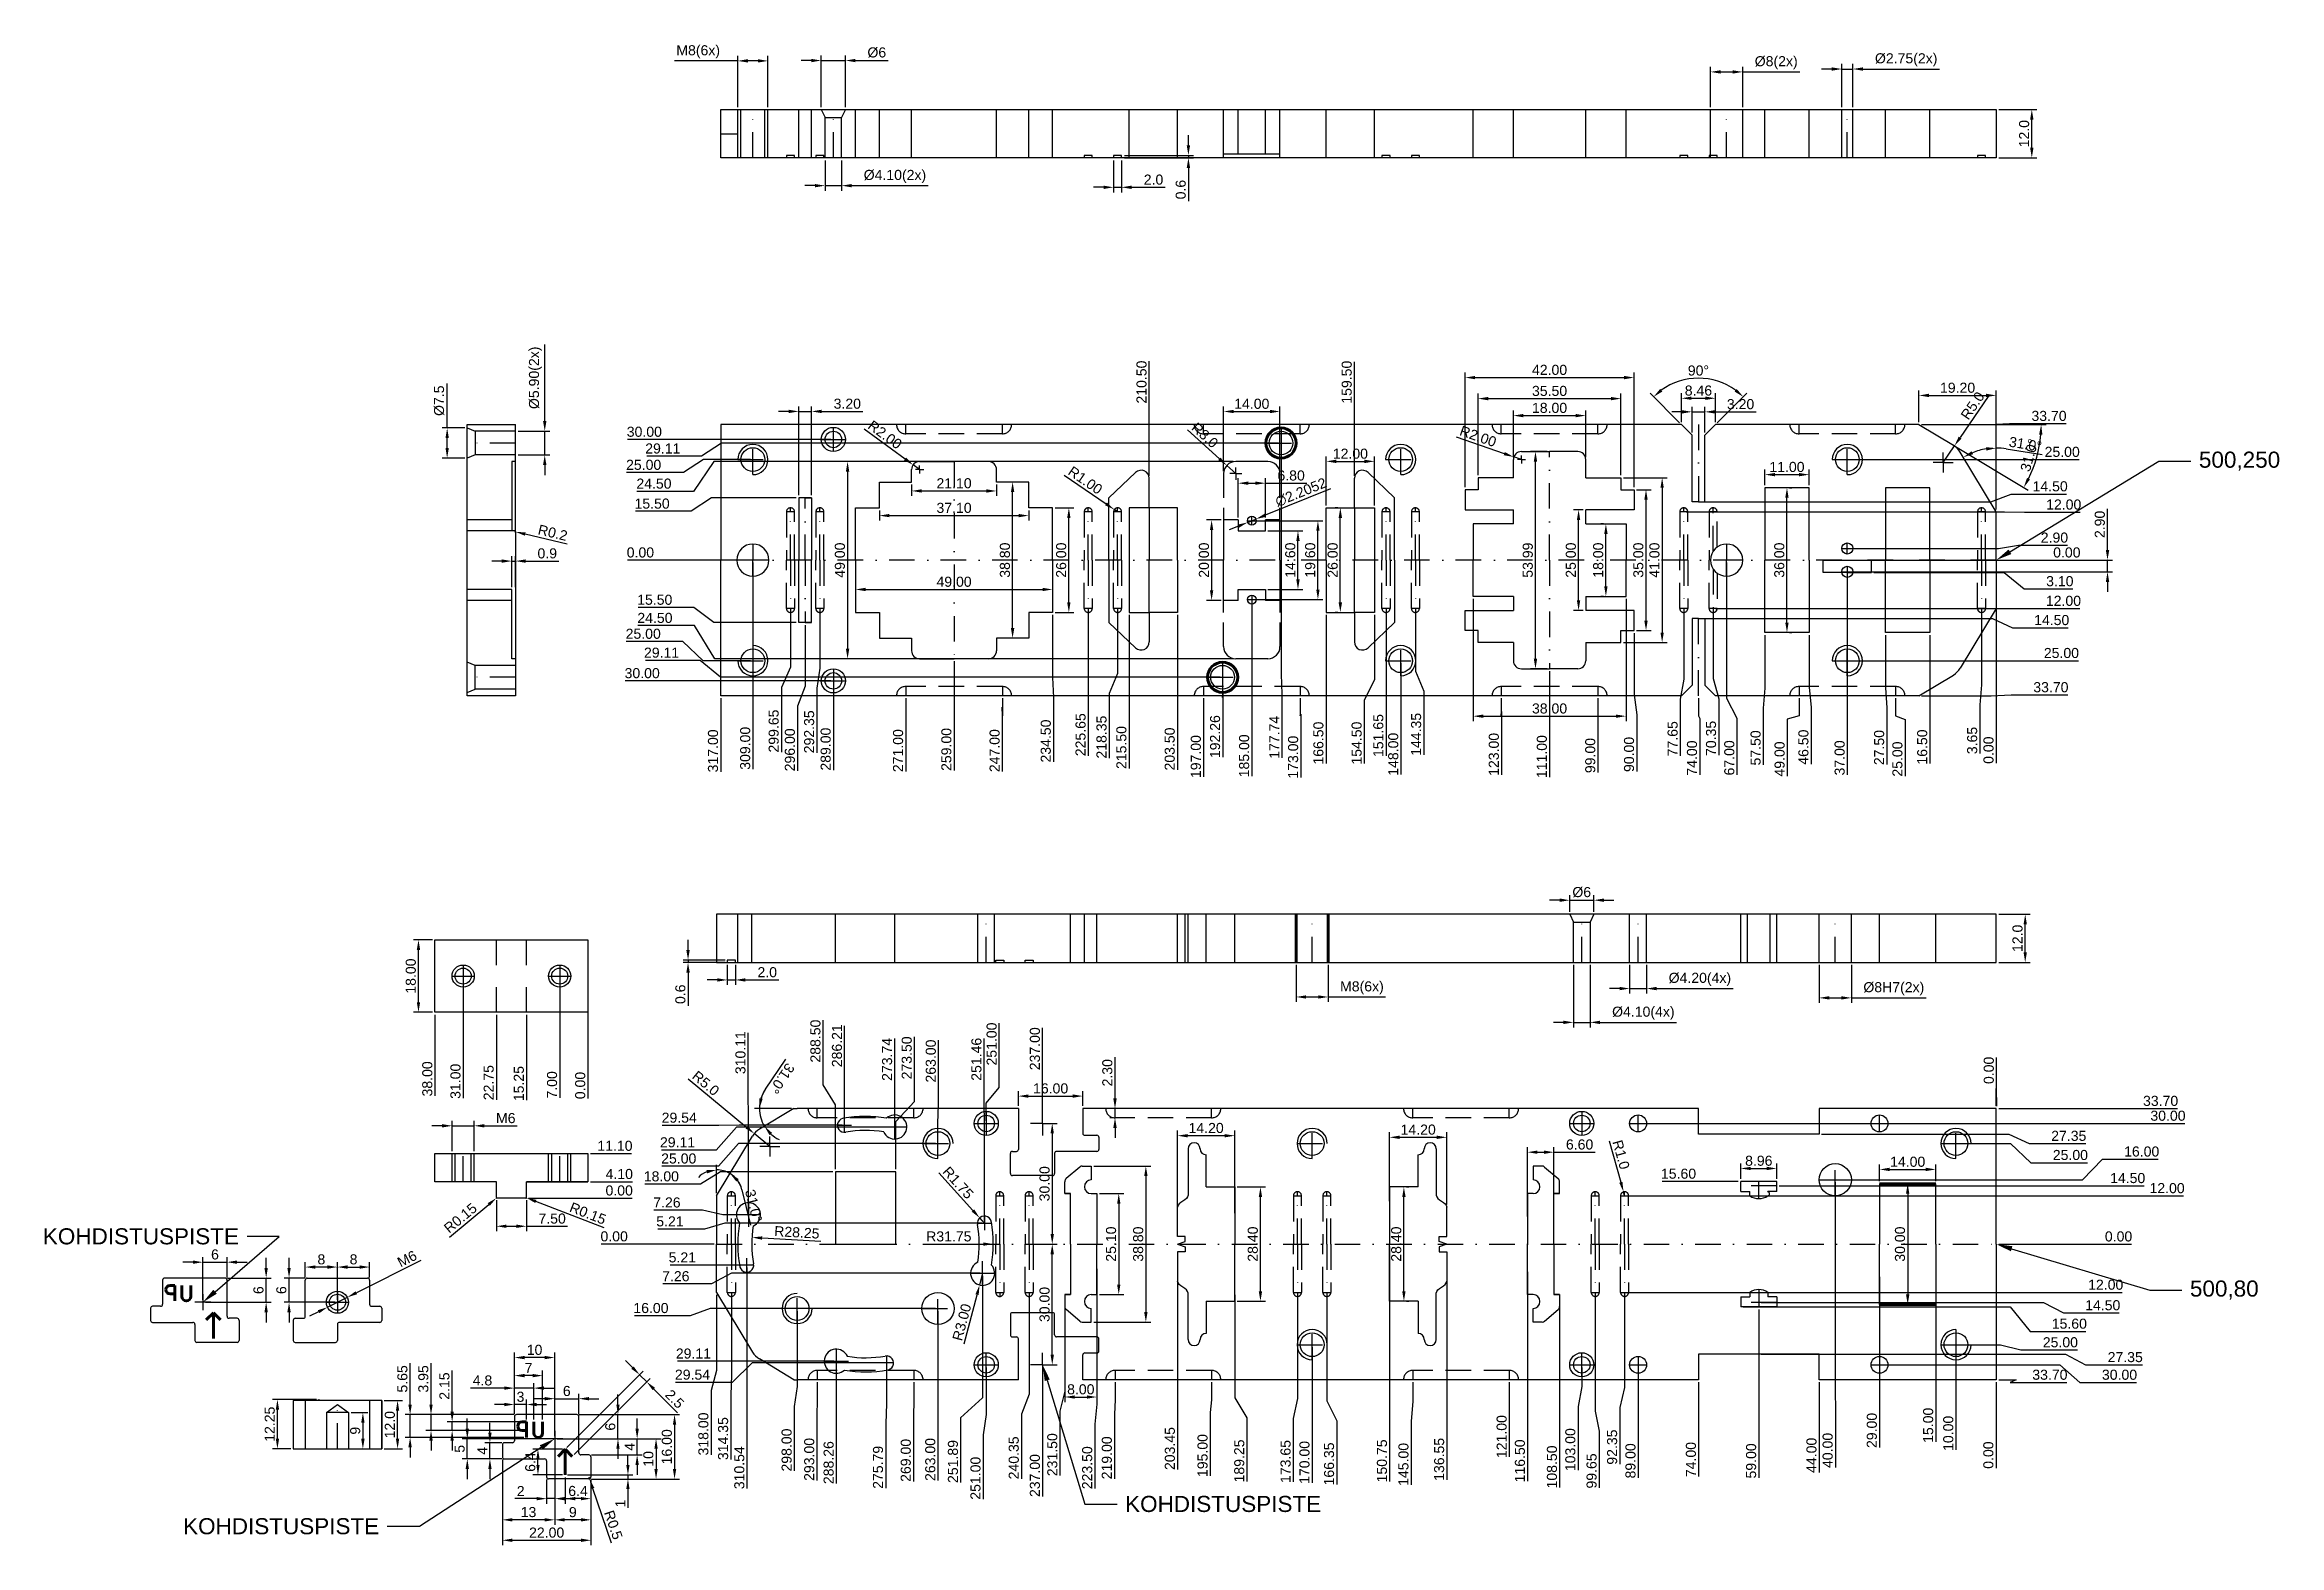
# Model space of a CAD drawing. Header units: millimetres. Extents: x 15 to 570, y 5 to 378.
import ezdxf
from ezdxf import colors
from ezdxf.entities.mleader import LeaderData, LeaderLine
from ezdxf.math import Vec2, Vec3

# ---------------------------------------------------------------- set-up
doc = ezdxf.new("R2010")
doc.units = ezdxf.units.MM
doc.linetypes.add('KRESKAKROPKA2', pattern=[12.7, 6.35, -3.175, 0, -3.175])
doc.linetypes.add('KRESKOWA2', pattern=[9.525, 6.35, -3.175])
doc.layers.add('b.gruba', color=7, linetype='Continuous', lineweight=90)
doc.layers.add('kreskowa', color=190, linetype='KRESKOWA2', true_color=0x7f00ff)
doc.layers.add('symetria', color=100, linetype='KRESKAKROPKA2')
doc.layers.add('wymiar', color=10, linetype='Continuous')
doc.styles.get("Standard").update_dxf_attribs({"font": 'arial.ttf'})
doc.dimstyles.new('ISO-25', dxfattribs={"dimtxt": 2.5, "dimasz": 2.5, "dimexe": 1.25, "dimexo": 0.625, "dimtad": 1, "dimtxsty": 'Standard', "dimcen": 2.5, "dimadec": 0, "dimazin": 0, "dimtfac": 1, "dimtmove": 0, "dimatfit": 3, "dimfxl": 1, "dimarcsym": 0})

msp = doc.modelspace()

# ---------------------------------------------------------------- blocks, each defined once
blk = doc.blocks.new('*D2')
at = {"layer": 'Defpoints', "color": 0, "transparency": 16777216}
for p in [(500.07, 119.31), (500, 113.7), (500, 113.7)]:
    blk.add_point(p, dxfattribs=at)
at = {"layer": 'wymiar', "color": 0, "lineweight": -2, "transparency": 16777216}
for p, q in [((500.07, 114.31), (500.07, 126.42)), ((500, 114.33), (500, 118.7)), ((500, 118.7), (500.07, 114.31))]:
    blk.add_line(p, q, dxfattribs=at)
at = {"layer": 'wymiar', "color": 0, "transparency": 16777216, "insert": (498.17, 123.18), "char_height": 2.5, "attachment_point": 5, "rotation": 90}
blk.add_mtext('0.00', dxfattribs=at)
blk = doc.blocks.new('*D3')
at = {"layer": 'Defpoints', "color": 0, "transparency": 16777216}
for p in [(500, 113.7), (536.02, 113.69), (500, 80)]:
    blk.add_point(p, dxfattribs=at)
at = {"layer": 'wymiar', "color": 0, "lineweight": -2, "transparency": 16777216}
for p, q in [((500.62, 113.7), (526.02, 113.7)), ((526.02, 113.7), (531.02, 113.69)), ((531.02, 113.69), (545.07, 113.69))]:
    blk.add_line(p, q, dxfattribs=at)
at = {"layer": 'wymiar', "color": 0, "transparency": 16777216, "insert": (540.86, 115.59), "char_height": 2.5, "attachment_point": 5}
blk.add_mtext('33.70', dxfattribs=at)
blk = doc.blocks.new('*D4')
at = {"layer": 'Defpoints', "color": 0, "transparency": 16777216}
for p in [(411, 110), (537.85, 110), (500, 80)]:
    blk.add_point(p, dxfattribs=at)
at = {"layer": 'wymiar', "color": 0, "lineweight": -2, "transparency": 16777216}
blk.add_line((411.62, 110), (546.9, 110), dxfattribs=at)
at = {"layer": 'wymiar', "color": 0, "transparency": 16777216, "insert": (542.69, 111.9), "char_height": 2.5, "attachment_point": 5}
blk.add_mtext('30.00', dxfattribs=at)
blk = doc.blocks.new('*D5')
at = {"layer": 'Defpoints', "color": 0, "transparency": 16777216}
for p in [(456, 107.35), (513.16, 105), (500, 80)]:
    blk.add_point(p, dxfattribs=at)
at = {"layer": 'wymiar', "color": 0, "lineweight": -2, "transparency": 16777216}
for p, q in [((456.62, 107.35), (503.16, 107.35)), ((503.16, 107.35), (508.16, 105)), ((508.16, 105), (522.29, 105))]:
    blk.add_line(p, q, dxfattribs=at)
at = {"layer": 'wymiar', "color": 0, "transparency": 16777216, "insert": (518.04, 106.9), "char_height": 2.5, "attachment_point": 5}
blk.add_mtext('27.35', dxfattribs=at)
blk = doc.blocks.new('*D6')
at = {"layer": 'Defpoints', "color": 0, "transparency": 16777216}
for p in [(531.44, 101.09), (460, 96), (500, 80)]:
    blk.add_point(p, dxfattribs=at)
at = {"layer": 'wymiar', "color": 0, "lineweight": -2, "transparency": 16777216}
for p, q in [((521.44, 96), (526.44, 101.09)), ((526.44, 101.09), (540.25, 101.09)), ((460.62, 96), (521.44, 96))]:
    blk.add_line(p, q, dxfattribs=at)
at = {"layer": 'wymiar', "color": 0, "transparency": 16777216, "insert": (536.16, 103), "char_height": 2.5, "attachment_point": 5}
blk.add_mtext('16.00', dxfattribs=at)
blk = doc.blocks.new('*D7')
at = {"layer": 'Defpoints', "color": 0, "transparency": 16777216}
for p in [(500, 80), (500, 80), (526.54, 80)]:
    blk.add_point(p, dxfattribs=at)
at = {"layer": 'wymiar', "color": 0, "lineweight": -2, "transparency": 16777216}
blk.add_line((500.62, 80), (533.65, 80), dxfattribs=at)
at = {"layer": 'wymiar', "color": 0, "transparency": 16777216, "insert": (530.41, 81.9), "char_height": 2.5, "attachment_point": 5}
blk.add_mtext('0.00', dxfattribs=at)
blk = doc.blocks.new('*D8')
at = {"layer": 'Defpoints', "color": 0, "transparency": 16777216}
for p in [(500, 80), (441, 52.65), (527.2, 50)]:
    blk.add_point(p, dxfattribs=at)
at = {"layer": 'wymiar', "color": 0, "lineweight": -2, "transparency": 16777216}
for p, q in [((441.62, 52.65), (517.2, 52.65)), ((517.2, 52.65), (522.2, 50)), ((522.2, 50), (536.32, 50))]:
    blk.add_line(p, q, dxfattribs=at)
at = {"layer": 'wymiar', "color": 0, "transparency": 16777216, "insert": (532.07, 51.9), "char_height": 2.5, "attachment_point": 5}
blk.add_mtext('27.35', dxfattribs=at)
blk = doc.blocks.new('*D9')
at = {"layer": 'Defpoints', "color": 0, "transparency": 16777216}
for p in [(500, 80), (471, 50), (525.81, 45.62)]:
    blk.add_point(p, dxfattribs=at)
at = {"layer": 'wymiar', "color": 0, "lineweight": -2, "transparency": 16777216}
for p, q in [((471.62, 50), (515.81, 50)), ((515.81, 50), (520.81, 45.62)), ((520.81, 45.62), (534.86, 45.62))]:
    blk.add_line(p, q, dxfattribs=at)
at = {"layer": 'wymiar', "color": 0, "transparency": 16777216, "insert": (530.65, 47.52), "char_height": 2.5, "attachment_point": 5}
blk.add_mtext('30.00', dxfattribs=at)
blk = doc.blocks.new('*D10')
at = {"layer": 'Defpoints', "color": 0, "transparency": 16777216}
for p in [(500, 80), (500, 46.3), (499.96, 31.43)]:
    blk.add_point(p, dxfattribs=at)
at = {"layer": 'wymiar', "color": 0, "lineweight": -2, "transparency": 16777216}
for p, q in [((500, 45.67), (500, 41.3)), ((500, 41.3), (499.96, 36.43)), ((499.96, 36.43), (499.96, 24.32))]:
    blk.add_line(p, q, dxfattribs=at)
at = {"layer": 'wymiar', "color": 0, "transparency": 16777216, "insert": (498.06, 27.56), "char_height": 2.5, "attachment_point": 5, "rotation": 90}
blk.add_mtext('0.00', dxfattribs=at)
blk = doc.blocks.new('*D11')
at = {"layer": 'Defpoints', "color": 0, "transparency": 16777216}
for p in [(500, 80), (500, 46.3), (508.5, 45.62)]:
    blk.add_point(p, dxfattribs=at)
at = {"layer": 'wymiar', "color": 0, "lineweight": -2, "transparency": 16777216}
for p, q in [((500.62, 46.3), (505, 46.3)), ((505, 46.3), (503.5, 45.62)), ((503.5, 45.62), (517.55, 45.62))]:
    blk.add_line(p, q, dxfattribs=at)
at = {"layer": 'wymiar', "color": 0, "transparency": 16777216, "insert": (513.34, 47.52), "char_height": 2.5, "attachment_point": 5}
blk.add_mtext('33.70', dxfattribs=at)
blk = doc.blocks.new('*D12')
at = {"layer": 'Defpoints', "color": 0, "transparency": 16777216}
for p in [(460, 96), (500, 80), (460.03, 33.62)]:
    blk.add_point(p, dxfattribs=at)
at = {"layer": 'wymiar', "color": 0, "lineweight": -2, "transparency": 16777216}
for p, q in [((460, 95.38), (460, 43.62)), ((460, 43.62), (460.03, 38.62)), ((460.03, 38.62), (460.03, 24.47))]:
    blk.add_line(p, q, dxfattribs=at)
at = {"layer": 'wymiar', "color": 0, "transparency": 16777216, "insert": (458.12, 28.73), "char_height": 2.5, "attachment_point": 5, "rotation": 90}
blk.add_mtext('40.00', dxfattribs=at)
blk = doc.blocks.new('*D13')
at = {"layer": 'Defpoints', "color": 0, "transparency": 16777216}
for p in [(500, 80), (456, 46.3), (456, 32.4)]:
    blk.add_point(p, dxfattribs=at)
at = {"layer": 'wymiar', "color": 0, "lineweight": -2, "transparency": 16777216}
blk.add_line((456, 45.67), (456, 23.25), dxfattribs=at)
at = {"layer": 'wymiar', "color": 0, "transparency": 16777216, "insert": (454.1, 27.51), "char_height": 2.5, "attachment_point": 5, "rotation": 90}
blk.add_mtext('44.00', dxfattribs=at)
blk = doc.blocks.new('*D14')
at = {"layer": 'Defpoints', "color": 0, "transparency": 16777216}
for p in [(500, 80), (426, 46.3), (426.04, 31.29)]:
    blk.add_point(p, dxfattribs=at)
at = {"layer": 'wymiar', "color": 0, "lineweight": -2, "transparency": 16777216}
for p, q in [((426, 45.67), (426, 41.29)), ((426, 41.29), (426.04, 36.29)), ((426.04, 36.29), (426.04, 22.26))]:
    blk.add_line(p, q, dxfattribs=at)
at = {"layer": 'wymiar', "color": 0, "transparency": 16777216, "insert": (424.14, 26.46), "char_height": 2.5, "attachment_point": 5, "rotation": 90}
blk.add_mtext('74.00', dxfattribs=at)
blk = doc.blocks.new('*D15')
at = {"layer": 'Defpoints', "color": 0, "transparency": 16777216}
for p in [(500, 80), (411, 50), (411.02, 30.97)]:
    blk.add_point(p, dxfattribs=at)
at = {"layer": 'wymiar', "color": 0, "lineweight": -2, "transparency": 16777216}
for p, q in [((411, 49.37), (411, 40.97)), ((411, 40.97), (411.02, 35.97)), ((411.02, 35.97), (411.02, 21.91))]:
    blk.add_line(p, q, dxfattribs=at)
at = {"layer": 'wymiar', "color": 0, "transparency": 16777216, "insert": (409.12, 26.13), "char_height": 2.5, "attachment_point": 5, "rotation": 90}
blk.add_mtext('89.00', dxfattribs=at)
blk = doc.blocks.new('*D16')
at = {"layer": 'Defpoints', "color": 0, "transparency": 16777216}
for p in [(500, 80), (407.65, 68), (406.46, 34.4)]:
    blk.add_point(p, dxfattribs=at)
at = {"layer": 'wymiar', "color": 0, "lineweight": -2, "transparency": 16777216}
for p, q in [((407.65, 67.37), (407.65, 44.4)), ((407.65, 44.4), (406.46, 39.4)), ((406.46, 39.4), (406.46, 25.32))]:
    blk.add_line(p, q, dxfattribs=at)
at = {"layer": 'wymiar', "color": 0, "transparency": 16777216, "insert": (404.56, 29.55), "char_height": 2.5, "attachment_point": 5, "rotation": 90}
blk.add_mtext('92.35', dxfattribs=at)
blk = doc.blocks.new('*D17')
at = {"layer": 'Defpoints', "color": 0, "transparency": 16777216}
for p in [(500, 80), (400.35, 68), (401.35, 28.47)]:
    blk.add_point(p, dxfattribs=at)
at = {"layer": 'wymiar', "color": 0, "lineweight": -2, "transparency": 16777216}
for p, q in [((400.35, 67.37), (400.35, 38.47)), ((400.35, 38.47), (401.35, 33.47)), ((401.35, 33.47), (401.35, 19.39))]:
    blk.add_line(p, q, dxfattribs=at)
at = {"layer": 'wymiar', "color": 0, "transparency": 16777216, "insert": (399.45, 23.62), "char_height": 2.5, "attachment_point": 5, "rotation": 90}
blk.add_mtext('99.65', dxfattribs=at)
blk = doc.blocks.new('*D18')
at = {"layer": 'Defpoints', "color": 0, "transparency": 16777216}
for p in [(407.65, 92), (537.75, 92), (500, 80)]:
    blk.add_point(p, dxfattribs=at)
at = {"layer": 'wymiar', "color": 0, "lineweight": -2, "transparency": 16777216}
blk.add_line((408.27, 92), (546.56, 92), dxfattribs=at)
at = {"layer": 'wymiar', "color": 0, "transparency": 16777216, "insert": (542.47, 93.9), "char_height": 2.5, "attachment_point": 5}
blk.add_mtext('12.00', dxfattribs=at)
blk = doc.blocks.new('*D19')
at = {"layer": 'Defpoints', "color": 0, "transparency": 16777216}
for p in [(500, 80), (391.5, 65.97), (391.5, 30.3)]:
    blk.add_point(p, dxfattribs=at)
at = {"layer": 'wymiar', "color": 0, "lineweight": -2, "transparency": 16777216}
blk.add_line((391.5, 65.34), (391.5, 19.54), dxfattribs=at)
at = {"layer": 'wymiar', "color": 0, "transparency": 16777216, "insert": (389.6, 24.61), "char_height": 2.5, "attachment_point": 5, "rotation": 90}
blk.add_mtext('108.50', dxfattribs=at)
blk = doc.blocks.new('*D20')
at = {"layer": 'Defpoints', "color": 0, "transparency": 16777216}
for p in [(500, 80), (383.5, 73.72), (383.54, 31.82)]:
    blk.add_point(p, dxfattribs=at)
at = {"layer": 'wymiar', "color": 0, "lineweight": -2, "transparency": 16777216}
for p, q in [((383.5, 73.1), (383.5, 41.82)), ((383.5, 41.82), (383.54, 36.82)), ((383.54, 36.82), (383.54, 21.06))]:
    blk.add_line(p, q, dxfattribs=at)
at = {"layer": 'wymiar', "color": 0, "transparency": 16777216, "insert": (381.64, 26.12), "char_height": 2.5, "attachment_point": 5, "rotation": 90}
blk.add_mtext('116.50', dxfattribs=at)
blk = doc.blocks.new('*D21')
at = {"layer": 'Defpoints', "color": 0, "transparency": 16777216}
for p in [(500, 80), (379, 46.3), (379, 37.85)]:
    blk.add_point(p, dxfattribs=at)
at = {"layer": 'wymiar', "color": 0, "lineweight": -2, "transparency": 16777216}
blk.add_line((379, 45.67), (379, 27.09), dxfattribs=at)
at = {"layer": 'wymiar', "color": 0, "transparency": 16777216, "insert": (377.1, 32.16), "char_height": 2.5, "attachment_point": 5, "rotation": 90}
blk.add_mtext('121.00', dxfattribs=at)
blk = doc.blocks.new('*D22')
at = {"layer": 'Defpoints', "color": 0, "transparency": 16777216}
for p in [(500, 80), (363.45, 74.46), (363.47, 32.21)]:
    blk.add_point(p, dxfattribs=at)
at = {"layer": 'wymiar', "color": 0, "lineweight": -2, "transparency": 16777216}
for p, q in [((363.45, 73.84), (363.45, 42.21)), ((363.45, 42.21), (363.47, 37.21)), ((363.47, 37.21), (363.47, 21.42))]:
    blk.add_line(p, q, dxfattribs=at)
at = {"layer": 'wymiar', "color": 0, "transparency": 16777216, "insert": (361.57, 26.5), "char_height": 2.5, "attachment_point": 5, "rotation": 90}
blk.add_mtext('136.55', dxfattribs=at)
blk = doc.blocks.new('*D23')
at = {"layer": 'Defpoints', "color": 0, "transparency": 16777216}
for p in [(349.25, 80), (500, 80), (349.25, 31.82)]:
    blk.add_point(p, dxfattribs=at)
at = {"layer": 'wymiar', "color": 0, "lineweight": -2, "transparency": 16777216}
blk.add_line((349.25, 79.38), (349.25, 21.03), dxfattribs=at)
at = {"layer": 'wymiar', "color": 0, "transparency": 16777216, "insert": (347.35, 26.12), "char_height": 2.5, "attachment_point": 5, "rotation": 90}
blk.add_mtext('150.75', dxfattribs=at)
blk = doc.blocks.new('*D24')
at = {"layer": 'Defpoints', "color": 0, "transparency": 16777216}
for p in [(500, 80), (305, 46.3), (304.67, 33.14)]:
    blk.add_point(p, dxfattribs=at)
at = {"layer": 'wymiar', "color": 0, "lineweight": -2, "transparency": 16777216}
for p, q in [((305, 45.67), (305, 41.3)), ((305, 41.3), (304.67, 38.14)), ((304.67, 38.14), (304.67, 22.38))]:
    blk.add_line(p, q, dxfattribs=at)
at = {"layer": 'wymiar', "color": 0, "transparency": 16777216, "insert": (302.77, 27.45), "char_height": 2.5, "attachment_point": 5, "rotation": 90}
blk.add_mtext('195.00', dxfattribs=at)
blk = doc.blocks.new('*D25')
at = {"layer": 'Defpoints', "color": 0, "transparency": 16777216}
for p in [(500, 80), (355, 46.3), (354.6, 30.94)]:
    blk.add_point(p, dxfattribs=at)
at = {"layer": 'wymiar', "color": 0, "lineweight": -2, "transparency": 16777216}
for p, q in [((355, 45.67), (355, 40.94)), ((355, 40.94), (354.6, 35.94)), ((354.6, 35.94), (354.6, 20.18))]:
    blk.add_line(p, q, dxfattribs=at)
at = {"layer": 'wymiar', "color": 0, "transparency": 16777216, "insert": (352.7, 25.25), "char_height": 2.5, "attachment_point": 5, "rotation": 90}
blk.add_mtext('145.00', dxfattribs=at)
blk = doc.blocks.new('*D26')
at = {"layer": 'Defpoints', "color": 0, "transparency": 16777216}
for p in [(500, 80), (281, 46.3), (280.89, 32.71)]:
    blk.add_point(p, dxfattribs=at)
at = {"layer": 'wymiar', "color": 0, "lineweight": -2, "transparency": 16777216}
for p, q in [((281, 45.67), (281, 41.3)), ((281, 41.3), (280.89, 37.71)), ((280.89, 37.71), (280.89, 21.68))]:
    blk.add_line(p, q, dxfattribs=at)
at = {"layer": 'wymiar', "color": 0, "transparency": 16777216, "insert": (278.98, 26.88), "char_height": 2.5, "attachment_point": 5, "rotation": 90}
blk.add_mtext('219.00', dxfattribs=at)
blk = doc.blocks.new('*D27')
at = {"layer": 'Defpoints', "color": 0, "transparency": 16777216}
for p in [(500, 80), (231, 46.3), (230.91, 32.08)]:
    blk.add_point(p, dxfattribs=at)
at = {"layer": 'wymiar', "color": 0, "lineweight": -2, "transparency": 16777216}
for p, q in [((231, 45.67), (231, 41.3)), ((231, 41.3), (230.91, 37.08)), ((230.91, 37.08), (230.91, 21.04))]:
    blk.add_line(p, q, dxfattribs=at)
at = {"layer": 'wymiar', "color": 0, "transparency": 16777216, "insert": (229.01, 26.25), "char_height": 2.5, "attachment_point": 5, "rotation": 90}
blk.add_mtext('269.00', dxfattribs=at)
blk = doc.blocks.new('*D28')
at = {"layer": 'Defpoints', "color": 0, "transparency": 16777216}
for p in [(500, 80), (207, 46.3), (206.92, 32.32)]:
    blk.add_point(p, dxfattribs=at)
at = {"layer": 'wymiar', "color": 0, "lineweight": -2, "transparency": 16777216}
for p, q in [((207, 45.67), (207, 41.3)), ((207, 41.3), (206.92, 37.32)), ((206.92, 37.32), (206.92, 21.28))]:
    blk.add_line(p, q, dxfattribs=at)
at = {"layer": 'wymiar', "color": 0, "transparency": 16777216, "insert": (205.02, 26.49), "char_height": 2.5, "attachment_point": 5, "rotation": 90}
blk.add_mtext('293.00', dxfattribs=at)
blk = doc.blocks.new('*U31')
for centre, radius, start, end in [((-7.26, 0.89), 3, 24.1749, 312.7439), ((0, 30), 28.25, 260.7854, 280.0024), ((5.21, 0.46), 1.75, 270, 100.0024), ((0, 30), 31.75, 260.5288, 280.0024)]:
    blk.add_arc(centre, radius, start, end)
at = {"layer": 'symetria'}
for p, q in [((-10.26, 0.89), (-4.26, 0.89)), ((-7.26, 3.89), (-7.26, -2.11)), ((6.96, 0.46), (3.46, 0.46)), ((5.21, 2.21), (5.21, -1.29))]:
    blk.add_line(p, q, dxfattribs=at)
blk = doc.blocks.new('*U32')
at = {"color": 0, "linetype": 'ByBlock', "lineweight": -2, "transparency": 16777216}
for p, rotation in [((-281, 30), 180), ((-311, 0), 270), ((-251, 0), 90)]:
    blk.add_blockref('*U31', p, dxfattribs=dict(at, rotation=rotation))
blk.add_blockref('*U31', (-281, -30), dxfattribs=at)
blk = doc.blocks.new('*U29')
at = {"rotation": 270}
blk.add_blockref('*U32', (0, -251), dxfattribs=at)
blk = doc.blocks.new('*U30')
at = {"color": 0, "linetype": 'ByBlock', "lineweight": -2, "transparency": 16777216, "rotation": 90}
blk.add_blockref('*U29', (-251, 0), dxfattribs=at)
blk = doc.blocks.new('*D33')
at = {"layer": 'Defpoints', "color": 0, "transparency": 16777216}
for p in [(500, 80), (333.65, 68), (336.11, 31.07)]:
    blk.add_point(p, dxfattribs=at)
at = {"layer": 'wymiar', "color": 0, "lineweight": -2, "transparency": 16777216}
for p, q in [((333.65, 67.37), (333.65, 41.07)), ((333.65, 41.07), (336.11, 36.07)), ((336.11, 36.07), (336.11, 20.28))]:
    blk.add_line(p, q, dxfattribs=at)
at = {"layer": 'wymiar', "color": 0, "transparency": 16777216, "insert": (334.21, 25.36), "char_height": 2.5, "attachment_point": 5, "rotation": 90}
blk.add_mtext('166.35', dxfattribs=at)
blk = doc.blocks.new('*D34')
at = {"layer": 'Defpoints', "color": 0, "transparency": 16777216}
for p in [(500, 80), (326.35, 68), (325.3, 31.67)]:
    blk.add_point(p, dxfattribs=at)
at = {"layer": 'wymiar', "color": 0, "lineweight": -2, "transparency": 16777216}
for p, q in [((326.35, 67.37), (326.35, 41.67)), ((326.35, 41.67), (325.3, 36.67)), ((325.3, 36.67), (325.3, 20.89))]:
    blk.add_line(p, q, dxfattribs=at)
at = {"layer": 'wymiar', "color": 0, "transparency": 16777216, "insert": (323.4, 25.97), "char_height": 2.5, "attachment_point": 5, "rotation": 90}
blk.add_mtext('173.65', dxfattribs=at)
blk = doc.blocks.new('*D35')
at = {"layer": 'Defpoints', "color": 0, "transparency": 16777216}
for p in [(500, 80), (310.75, 68), (313.79, 31.8)]:
    blk.add_point(p, dxfattribs=at)
at = {"layer": 'wymiar', "color": 0, "lineweight": -2, "transparency": 16777216}
for p, q in [((310.75, 67.37), (310.75, 41.8)), ((310.75, 41.8), (313.79, 36.8)), ((313.79, 36.8), (313.79, 21.02))]:
    blk.add_line(p, q, dxfattribs=at)
at = {"layer": 'wymiar', "color": 0, "transparency": 16777216, "insert": (311.89, 26.1), "char_height": 2.5, "attachment_point": 5, "rotation": 90}
blk.add_mtext('189.25', dxfattribs=at)
blk = doc.blocks.new('*D36')
at = {"layer": 'Defpoints', "color": 0, "transparency": 16777216}
for p in [(500, 80), (296.55, 74.46), (296.55, 35.04)]:
    blk.add_point(p, dxfattribs=at)
at = {"layer": 'wymiar', "color": 0, "lineweight": -2, "transparency": 16777216}
blk.add_line((296.55, 73.84), (296.55, 23.97), dxfattribs=at)
at = {"layer": 'wymiar', "color": 0, "transparency": 16777216, "insert": (294.65, 29.19), "char_height": 2.5, "attachment_point": 5, "rotation": 90}
blk.add_mtext('203.45', dxfattribs=at)
blk = doc.blocks.new('*D37')
at = {"layer": 'Defpoints', "color": 0, "transparency": 16777216}
for p in [(500, 80), (276.5, 74.46), (276, 30.25)]:
    blk.add_point(p, dxfattribs=at)
at = {"layer": 'wymiar', "color": 0, "lineweight": -2, "transparency": 16777216}
for p, q in [((276.5, 73.84), (276.5, 40.25)), ((276.5, 40.25), (276, 35.25)), ((276, 35.25), (276, 19.22))]:
    blk.add_line(p, q, dxfattribs=at)
at = {"layer": 'wymiar', "color": 0, "transparency": 16777216, "insert": (274.1, 24.42), "char_height": 2.5, "attachment_point": 5, "rotation": 90}
blk.add_mtext('223.50', dxfattribs=at)
blk = doc.blocks.new('*D38')
at = {"layer": 'Defpoints', "color": 0, "transparency": 16777216}
for p in [(500, 80), (268.5, 64.49), (267.33, 33.49)]:
    blk.add_point(p, dxfattribs=at)
at = {"layer": 'wymiar', "color": 0, "lineweight": -2, "transparency": 16777216}
for p, q in [((268.5, 63.86), (268.5, 43.49)), ((268.5, 43.49), (267.33, 38.49)), ((267.33, 38.49), (267.33, 22.45))]:
    blk.add_line(p, q, dxfattribs=at)
at = {"layer": 'wymiar', "color": 0, "transparency": 16777216, "insert": (265.43, 27.66), "char_height": 2.5, "attachment_point": 5, "rotation": 90}
blk.add_mtext('231.50', dxfattribs=at)
blk = doc.blocks.new('*D39')
at = {"layer": 'Defpoints', "color": 0, "transparency": 16777216}
for p in [(500, 80), (259.65, 68), (257.75, 32.71)]:
    blk.add_point(p, dxfattribs=at)
at = {"layer": 'wymiar', "color": 0, "lineweight": -2, "transparency": 16777216}
for p, q in [((259.65, 67.37), (259.65, 42.71)), ((259.65, 42.71), (257.75, 37.71)), ((257.75, 37.71), (257.75, 21.65))]:
    blk.add_line(p, q, dxfattribs=at)
at = {"layer": 'wymiar', "color": 0, "transparency": 16777216, "insert": (255.85, 26.87), "char_height": 2.5, "attachment_point": 5, "rotation": 90}
blk.add_mtext('240.35', dxfattribs=at)
blk = doc.blocks.new('*D40')
at = {"layer": 'Defpoints', "color": 0, "transparency": 16777216}
for p in [(500, 80), (249, 50), (248.24, 27.64)]:
    blk.add_point(p, dxfattribs=at)
at = {"layer": 'wymiar', "color": 0, "lineweight": -2, "transparency": 16777216}
for p, q in [((249, 49.37), (249, 37.64)), ((249, 37.64), (248.24, 32.64)), ((248.24, 32.64), (248.24, 16.6))]:
    blk.add_line(p, q, dxfattribs=at)
at = {"layer": 'wymiar', "color": 0, "transparency": 16777216, "insert": (246.34, 21.81), "char_height": 2.5, "attachment_point": 5, "rotation": 90}
blk.add_mtext('251.00', dxfattribs=at)
blk = doc.blocks.new('*D41')
at = {"layer": 'Defpoints', "color": 0, "transparency": 16777216}
for p in [(500, 80), (237, 64), (237, 32.3)]:
    blk.add_point(p, dxfattribs=at)
at = {"layer": 'wymiar', "color": 0, "lineweight": -2, "transparency": 16777216}
blk.add_line((237, 63.37), (237, 21.26), dxfattribs=at)
at = {"layer": 'wymiar', "color": 0, "transparency": 16777216, "insert": (235.1, 26.47), "char_height": 2.5, "attachment_point": 5, "rotation": 90}
blk.add_mtext('263.00', dxfattribs=at)
blk = doc.blocks.new('*D42')
at = {"layer": 'Defpoints', "color": 0, "transparency": 16777216}
for p in [(500, 80), (180.86, 50.89), (211.74, 50.89)]:
    blk.add_point(p, dxfattribs=at)
at = {"layer": 'wymiar', "color": 0, "lineweight": -2, "transparency": 16777216}
blk.add_line((211.11, 50.89), (172.24, 50.89), dxfattribs=at)
at = {"layer": 'wymiar', "color": 0, "transparency": 16777216, "insert": (176.23, 52.79), "char_height": 2.5, "attachment_point": 5}
blk.add_mtext('29.11', dxfattribs=at)
blk = doc.blocks.new('*D43')
at = {"layer": 'Defpoints', "color": 0, "transparency": 16777216}
for p in [(500, 80), (224.21, 50.46), (180.86, 45.64)]:
    blk.add_point(p, dxfattribs=at)
at = {"layer": 'wymiar', "color": 0, "lineweight": -2, "transparency": 16777216}
for p, q in [((190.86, 50.46), (185.86, 45.64)), ((223.58, 50.46), (190.86, 50.46)), ((185.86, 45.64), (171.76, 45.64))]:
    blk.add_line(p, q, dxfattribs=at)
at = {"layer": 'wymiar', "color": 0, "transparency": 16777216, "insert": (176, 47.54), "char_height": 2.5, "attachment_point": 5}
blk.add_mtext('29.54', dxfattribs=at)
blk = doc.blocks.new('*D44')
at = {"layer": 'Defpoints', "color": 0, "transparency": 16777216}
for p in [(500, 80), (224.21, 50.46), (224.01, 30.36)]:
    blk.add_point(p, dxfattribs=at)
at = {"layer": 'wymiar', "color": 0, "lineweight": -2, "transparency": 16777216}
for p, q in [((224.21, 49.83), (224.21, 40.36)), ((224.21, 40.36), (224.01, 35.36)), ((224.01, 35.36), (224.01, 19.31))]:
    blk.add_line(p, q, dxfattribs=at)
at = {"layer": 'wymiar', "color": 0, "transparency": 16777216, "insert": (222.11, 24.52), "char_height": 2.5, "attachment_point": 5, "rotation": 90}
blk.add_mtext('275.79', dxfattribs=at)
blk = doc.blocks.new('*D45')
at = {"layer": 'Defpoints', "color": 0, "transparency": 16777216}
for p in [(500, 80), (211.74, 50.89), (211.74, 31.52)]:
    blk.add_point(p, dxfattribs=at)
at = {"layer": 'wymiar', "color": 0, "lineweight": -2, "transparency": 16777216}
blk.add_line((211.74, 50.26), (211.74, 20.48), dxfattribs=at)
at = {"layer": 'wymiar', "color": 0, "transparency": 16777216, "insert": (209.84, 25.69), "char_height": 2.5, "attachment_point": 5, "rotation": 90}
blk.add_mtext('288.26', dxfattribs=at)
blk = doc.blocks.new('*D46')
at = {"layer": 'Defpoints', "color": 0, "transparency": 16777216}
for p in [(500, 80), (185.65, 68), (185.52, 37.48)]:
    blk.add_point(p, dxfattribs=at)
at = {"layer": 'wymiar', "color": 0, "lineweight": -2, "transparency": 16777216}
for p, q in [((185.65, 67.37), (185.65, 47.48)), ((185.65, 47.48), (185.52, 42.48)), ((185.52, 42.48), (185.52, 26.46))]:
    blk.add_line(p, q, dxfattribs=at)
at = {"layer": 'wymiar', "color": 0, "transparency": 16777216, "insert": (183.62, 31.66), "char_height": 2.5, "attachment_point": 5, "rotation": 90}
blk.add_mtext('314.35', dxfattribs=at)
blk = doc.blocks.new('*D47')
at = {"layer": 'Defpoints', "color": 0, "transparency": 16777216}
for p in [(500, 80), (177.1, 74.79), (189.46, 74.79)]:
    blk.add_point(p, dxfattribs=at)
at = {"layer": 'wymiar', "color": 0, "lineweight": -2, "transparency": 16777216}
blk.add_line((188.83, 74.79), (170.46, 74.79), dxfattribs=at)
at = {"layer": 'wymiar', "color": 0, "transparency": 16777216, "insert": (173.47, 76.69), "char_height": 2.5, "attachment_point": 5}
blk.add_mtext('5.21', dxfattribs=at)
blk = doc.blocks.new('*D48')
at = {"layer": 'Defpoints', "color": 0, "transparency": 16777216}
for p in [(500, 80), (189.46, 74.79), (189.54, 30.23)]:
    blk.add_point(p, dxfattribs=at)
at = {"layer": 'wymiar', "color": 0, "lineweight": -2, "transparency": 16777216}
for p, q in [((189.46, 74.17), (189.46, 40.23)), ((189.46, 40.23), (189.54, 35.23)), ((189.54, 35.23), (189.54, 19.24))]:
    blk.add_line(p, q, dxfattribs=at)
at = {"layer": 'wymiar', "color": 0, "transparency": 16777216, "insert": (187.64, 24.42), "char_height": 2.5, "attachment_point": 5, "rotation": 90}
blk.add_mtext('310.54', dxfattribs=at)
blk = doc.blocks.new('*D49')
at = {"layer": 'Defpoints', "color": 0, "transparency": 16777216}
for p in [(500, 80), (182, 68), (180.61, 38.62)]:
    blk.add_point(p, dxfattribs=at)
at = {"layer": 'wymiar', "color": 0, "lineweight": -2, "transparency": 16777216}
for p, q in [((182, 67.37), (182, 48.62)), ((182, 48.62), (180.61, 43.62)), ((180.61, 43.62), (180.61, 27.63))]:
    blk.add_line(p, q, dxfattribs=at)
at = {"layer": 'wymiar', "color": 0, "transparency": 16777216, "insert": (178.71, 32.81), "char_height": 2.5, "attachment_point": 5, "rotation": 90}
blk.add_mtext('318.00', dxfattribs=at)
blk = doc.blocks.new('*D50')
at = {"layer": 'Defpoints', "color": 0, "transparency": 16777216}
for p in [(500, 80), (248.11, 72.74), (175.71, 70.11)]:
    blk.add_point(p, dxfattribs=at)
at = {"layer": 'wymiar', "color": 0, "lineweight": -2, "transparency": 16777216}
for p, q in [((185.71, 72.74), (180.71, 70.11)), ((247.49, 72.74), (185.71, 72.74)), ((180.71, 70.11), (168.61, 70.11))]:
    blk.add_line(p, q, dxfattribs=at)
at = {"layer": 'wymiar', "color": 0, "transparency": 16777216, "insert": (171.85, 72.01), "char_height": 2.5, "attachment_point": 5}
blk.add_mtext('7.26', dxfattribs=at)
blk = doc.blocks.new('*D51')
at = {"layer": 'Defpoints', "color": 0, "transparency": 16777216}
for p in [(500, 80), (248.11, 72.74), (242.63, 31.8)]:
    blk.add_point(p, dxfattribs=at)
at = {"layer": 'wymiar', "color": 0, "lineweight": -2, "transparency": 16777216}
for p, q in [((248.11, 72.12), (248.11, 41.8)), ((248.11, 41.8), (242.63, 36.8)), ((242.63, 36.8), (242.63, 20.75))]:
    blk.add_line(p, q, dxfattribs=at)
at = {"layer": 'wymiar', "color": 0, "transparency": 16777216, "insert": (240.73, 25.97), "char_height": 2.5, "attachment_point": 5, "rotation": 90}
blk.add_mtext('251.89', dxfattribs=at)
blk = doc.blocks.new('*D52')
at = {"layer": 'Defpoints', "color": 0, "transparency": 16777216}
for p in [(174.02, 83.74), (248.54, 85.21), (500, 80)]:
    blk.add_point(p, dxfattribs=at)
at = {"layer": 'wymiar', "color": 0, "lineweight": -2, "transparency": 16777216}
for p, q in [((179.02, 83.74), (167.38, 83.74)), ((184.02, 85.21), (179.02, 83.74)), ((247.91, 85.21), (184.02, 85.21))]:
    blk.add_line(p, q, dxfattribs=at)
at = {"layer": 'wymiar', "color": 0, "transparency": 16777216, "insert": (170.39, 85.64), "char_height": 2.5, "attachment_point": 5}
blk.add_mtext('5.21', dxfattribs=at)
blk = doc.blocks.new('*D53')
at = {"layer": 'Defpoints', "color": 0, "transparency": 16777216}
for p in [(248.47, 120.1), (248.54, 85.21), (500, 80)]:
    blk.add_point(p, dxfattribs=at)
at = {"layer": 'wymiar', "color": 0, "lineweight": -2, "transparency": 16777216}
for p, q in [((248.47, 115.1), (248.47, 131.14)), ((248.54, 110.1), (248.47, 115.1)), ((248.54, 85.84), (248.54, 110.1))]:
    blk.add_line(p, q, dxfattribs=at)
at = {"layer": 'wymiar', "color": 0, "transparency": 16777216, "insert": (246.57, 125.94), "char_height": 2.5, "attachment_point": 5, "rotation": 90}
blk.add_mtext('251.46', dxfattribs=at)
blk = doc.blocks.new('*D54')
at = {"layer": 'Defpoints', "color": 0, "transparency": 16777216}
for p in [(252.25, 123.9), (249, 110), (500, 80)]:
    blk.add_point(p, dxfattribs=at)
at = {"layer": 'wymiar', "color": 0, "lineweight": -2, "transparency": 16777216}
for p, q in [((252.25, 118.9), (252.25, 134.94)), ((249, 115), (252.25, 118.9)), ((249, 110.63), (249, 115))]:
    blk.add_line(p, q, dxfattribs=at)
at = {"layer": 'wymiar', "color": 0, "transparency": 16777216, "insert": (250.35, 129.73), "char_height": 2.5, "attachment_point": 5, "rotation": 90}
blk.add_mtext('251.00', dxfattribs=at)
blk = doc.blocks.new('*D55')
at = {"layer": 'Defpoints', "color": 0, "transparency": 16777216}
for p in [(172.98, 94.92), (211.5, 98), (500, 80)]:
    blk.add_point(p, dxfattribs=at)
at = {"layer": 'wymiar', "color": 0, "lineweight": -2, "transparency": 16777216}
for p, q in [((177.98, 94.92), (164.16, 94.92)), ((182.98, 98), (177.98, 94.92)), ((210.87, 98), (182.98, 98))]:
    blk.add_line(p, q, dxfattribs=at)
at = {"layer": 'wymiar', "color": 0, "transparency": 16777216, "insert": (168.26, 96.83), "char_height": 2.5, "attachment_point": 5}
blk.add_mtext('18.00', dxfattribs=at)
blk = doc.blocks.new('*D56')
at = {"layer": 'Defpoints', "color": 0, "transparency": 16777216}
for p in [(226.27, 120.08), (226.26, 109.11), (500, 80)]:
    blk.add_point(p, dxfattribs=at)
at = {"layer": 'wymiar', "color": 0, "lineweight": -2, "transparency": 16777216}
for p, q in [((226.27, 115.08), (226.27, 131.11)), ((226.26, 114.11), (226.27, 115.08)), ((226.26, 109.74), (226.26, 114.11))]:
    blk.add_line(p, q, dxfattribs=at)
at = {"layer": 'wymiar', "color": 0, "transparency": 16777216, "insert": (224.37, 125.91), "char_height": 2.5, "attachment_point": 5, "rotation": 90}
blk.add_mtext('273.74', dxfattribs=at)
blk = doc.blocks.new('*D57')
at = {"layer": 'Defpoints', "color": 0, "transparency": 16777216}
for p in [(213.81, 123.72), (213.79, 109.54), (500, 80)]:
    blk.add_point(p, dxfattribs=at)
at = {"layer": 'wymiar', "color": 0, "lineweight": -2, "transparency": 16777216}
for p, q in [((213.81, 118.72), (213.81, 134.28)), ((213.79, 114.54), (213.81, 118.72)), ((213.79, 110.17), (213.79, 114.54))]:
    blk.add_line(p, q, dxfattribs=at)
at = {"layer": 'wymiar', "color": 0, "transparency": 16777216, "insert": (211.91, 129.31), "char_height": 2.5, "attachment_point": 5, "rotation": 90}
blk.add_mtext('286.21', dxfattribs=at)
blk = doc.blocks.new('*D58')
at = {"layer": 'Defpoints', "color": 0, "transparency": 16777216}
for p in [(226.26, 109.11), (176.9, 103.39), (500, 80)]:
    blk.add_point(p, dxfattribs=at)
at = {"layer": 'wymiar', "color": 0, "lineweight": -2, "transparency": 16777216}
for p, q in [((186.9, 109.11), (181.9, 103.39)), ((225.63, 109.11), (186.9, 109.11)), ((181.9, 103.39), (168.28, 103.39))]:
    blk.add_line(p, q, dxfattribs=at)
at = {"layer": 'wymiar', "color": 0, "transparency": 16777216, "insert": (172.28, 105.29), "char_height": 2.5, "attachment_point": 5}
blk.add_mtext('29.11', dxfattribs=at)
blk = doc.blocks.new('*D59')
at = {"layer": 'Defpoints', "color": 0, "transparency": 16777216}
for p in [(177.56, 109.51), (213.79, 109.54), (500, 80)]:
    blk.add_point(p, dxfattribs=at)
at = {"layer": 'wymiar', "color": 0, "lineweight": -2, "transparency": 16777216}
for p, q in [((182.56, 109.51), (168.46, 109.51)), ((187.56, 109.54), (182.56, 109.51)), ((213.16, 109.54), (187.56, 109.54))]:
    blk.add_line(p, q, dxfattribs=at)
at = {"layer": 'wymiar', "color": 0, "transparency": 16777216, "insert": (172.7, 111.41), "char_height": 2.5, "attachment_point": 5}
blk.add_mtext('29.54', dxfattribs=at)
blk = doc.blocks.new('*D60')
at = {"layer": 'Defpoints', "color": 0, "transparency": 16777216}
for p in [(208.46, 124.63), (211.5, 98), (500, 80)]:
    blk.add_point(p, dxfattribs=at)
at = {"layer": 'wymiar', "color": 0, "lineweight": -2, "transparency": 16777216}
for p, q in [((208.46, 119.63), (208.46, 135.67)), ((211.5, 114.63), (208.46, 119.63)), ((211.5, 98.63), (211.5, 114.63))]:
    blk.add_line(p, q, dxfattribs=at)
at = {"layer": 'wymiar', "color": 0, "transparency": 16777216, "insert": (206.56, 130.46), "char_height": 2.5, "attachment_point": 5, "rotation": 90}
blk.add_mtext('288.50', dxfattribs=at)
blk = doc.blocks.new('*D61')
at = {"layer": 'Defpoints', "color": 0, "transparency": 16777216}
for p in [(231.15, 120.46), (226.5, 98), (500, 80)]:
    blk.add_point(p, dxfattribs=at)
at = {"layer": 'wymiar', "color": 0, "lineweight": -2, "transparency": 16777216}
for p, q in [((231.15, 115.46), (231.15, 131.5)), ((226.5, 110.46), (231.15, 115.46)), ((226.5, 98.63), (226.5, 110.46))]:
    blk.add_line(p, q, dxfattribs=at)
at = {"layer": 'wymiar', "color": 0, "transparency": 16777216, "insert": (229.25, 126.29), "char_height": 2.5, "attachment_point": 5, "rotation": 90}
blk.add_mtext('273.50', dxfattribs=at)
blk = doc.blocks.new('*D62')
at = {"layer": 'Defpoints', "color": 0, "transparency": 16777216}
for p in [(191.36, 107.46), (195.2, 104.26)]:
    blk.add_point(p, dxfattribs=at)
at = {"layer": 'wymiar', "color": 0, "lineweight": -2, "transparency": 16777216}
for p, q in [((174.93, 121.12), (189.43, 109.06)), ((195.2, 104.26), (191.36, 107.46))]:
    blk.add_line(p, q, dxfattribs=at)
at = {"layer": 'wymiar', "color": 0, "transparency": 16777216}
blk.add_solid([(189.7, 109.38), (189.17, 108.74), (191.36, 107.46)], dxfattribs=at)
at = {"layer": 'wymiar', "color": 0, "transparency": 16777216, "insert": (179.29, 119.97), "char_height": 2.5, "attachment_point": 5, "rotation": 320.2496}
blk.add_mtext('R5.0', dxfattribs=at)
blk = doc.blocks.new('*D63')
at = {"layer": 'Defpoints', "color": 0, "transparency": 16777216}
for p in [(201.2, 113.7), (202, 113.7), (257, 113.7), (192.63, 108.55), (193.2, 110.68)]:
    blk.add_point(p, dxfattribs=at)
at = {"layer": 'wymiar', "color": 0, "lineweight": -2, "transparency": 16777216}
for p, q in [((194.11, 118.48), (199.18, 126)), ((200.57, 113.7), (191.4, 113.7))]:
    blk.add_line(p, q, dxfattribs=at)
for start, end in [(146.0068, 180), (146.3827, 163.1914), (180, 211), (227.8086, 244.6173)]:
    blk.add_arc((201.2, 113.7), 8.55, start, end, dxfattribs=at)
at = {"layer": 'wymiar', "color": 0, "transparency": 16777216}
for points in [[(193.43, 116.11), (192.6, 116.23), (192.65, 113.7)], [(195.13, 107.1), (195.78, 107.63), (193.87, 109.3)]]:
    blk.add_solid(points, dxfattribs=at)
at = {"layer": 'wymiar', "color": 0, "transparency": 16777216, "insert": (198.22, 121.18), "char_height": 2.5, "attachment_point": 5, "rotation": 236.0068}
blk.add_mtext('31.0°', dxfattribs=at)
blk = doc.blocks.new('*D64')
at = {"layer": 'Defpoints', "color": 0, "transparency": 16777216}
for p in [(190.92, 106.84), (183.16, 98.36), (182, 92), (182, 92), (182, 80)]:
    blk.add_point(p, dxfattribs=at)
at = {"layer": 'wymiar', "color": 0, "lineweight": -2, "transparency": 16777216}
for p, q in [((182, 92.63), (182, 99.71)), ((188.29, 93.51), (190.4, 84.69))]:
    blk.add_line(p, q, dxfattribs=at)
for start, end in [(112.3003, 134.6005), (59, 90), (13.4938, 59), (14.3995, 36.6997)]:
    blk.add_arc((182, 92), 6.46, start, end, dxfattribs=at)
at = {"layer": 'wymiar', "color": 0, "transparency": 16777216}
for points in [[(179.47, 98.39), (179.63, 97.57), (182, 98.46)], [(186.9, 95.55), (187.46, 96.17), (185.33, 97.54)]]:
    blk.add_solid(points, dxfattribs=at)
at = {"layer": 'wymiar', "color": 0, "transparency": 16777216, "insert": (191.19, 89.54), "char_height": 2.5, "attachment_point": 5, "rotation": 283.4938}
blk.add_mtext('31.0°', dxfattribs=at)
blk = doc.blocks.new('*D65')
at = {"layer": 'Defpoints', "color": 0, "transparency": 16777216}
for p in [(189.83, 122.02), (189.89, 87.26), (500, 80)]:
    blk.add_point(p, dxfattribs=at)
at = {"layer": 'wymiar', "color": 0, "lineweight": -2, "transparency": 16777216}
for p, q in [((189.83, 117.02), (189.83, 132.54)), ((189.89, 112.02), (189.83, 117.02)), ((189.89, 87.89), (189.89, 112.02))]:
    blk.add_line(p, q, dxfattribs=at)
at = {"layer": 'wymiar', "color": 0, "transparency": 16777216, "insert": (187.93, 127.59), "char_height": 2.5, "attachment_point": 5, "rotation": 90}
blk.add_mtext('310.11', dxfattribs=at)
blk = doc.blocks.new('*D66')
at = {"layer": 'Defpoints', "color": 0, "transparency": 16777216}
for p in [(173.5, 88.44), (189.89, 87.26), (500, 80)]:
    blk.add_point(p, dxfattribs=at)
at = {"layer": 'wymiar', "color": 0, "lineweight": -2, "transparency": 16777216}
for p, q in [((178.5, 88.44), (166.41, 88.44)), ((183.5, 87.26), (178.5, 88.44)), ((189.26, 87.26), (183.5, 87.26))]:
    blk.add_line(p, q, dxfattribs=at)
at = {"layer": 'wymiar', "color": 0, "transparency": 16777216, "insert": (169.64, 90.34), "char_height": 2.5, "attachment_point": 5}
blk.add_mtext('7.26', dxfattribs=at)
blk = doc.blocks.new('*D67')
at = {"layer": 'Defpoints', "color": 0, "transparency": 16777216}
for p in [(190.8, 81.66), (219, 80)]:
    blk.add_point(p, dxfattribs=at)
at = {"layer": 'wymiar', "color": 0, "lineweight": -2, "transparency": 16777216}
blk.add_line((207.87, 80.65), (193.3, 81.51), dxfattribs=at)
at = {"layer": 'wymiar', "color": 0, "transparency": 16777216}
blk.add_solid([(193.32, 81.93), (193.27, 81.09), (190.8, 81.66)], dxfattribs=at)
at = {"layer": 'wymiar', "color": 0, "transparency": 16777216, "insert": (201.94, 82.91), "char_height": 2.5, "attachment_point": 5, "rotation": 356.6388}
blk.add_mtext('R28.25', dxfattribs=at)
blk = doc.blocks.new('*D68')
at = {"layer": 'Defpoints', "color": 0, "transparency": 16777216}
for p in [(219, 80), (250.75, 80)]:
    blk.add_point(p, dxfattribs=at)
at = {"layer": 'wymiar', "color": 0, "lineweight": -2, "transparency": 16777216}
blk.add_line((233.65, 80), (248.25, 80), dxfattribs=at)
at = {"layer": 'wymiar', "color": 0, "transparency": 16777216}
blk.add_solid([(248.25, 80.42), (248.25, 79.58), (250.75, 80)], dxfattribs=at)
at = {"layer": 'wymiar', "color": 0, "transparency": 16777216, "insert": (239.7, 81.9), "char_height": 2.5, "attachment_point": 5}
blk.add_mtext('R31.75', dxfattribs=at)
blk = doc.blocks.new('*D69')
at = {"layer": 'Defpoints', "color": 0, "transparency": 16777216}
for p in [(247.37, 86.51), (248.54, 85.21)]:
    blk.add_point(p, dxfattribs=at)
at = {"layer": 'wymiar', "color": 0, "lineweight": -2, "transparency": 16777216}
for p, q in [((237.19, 97.74), (245.69, 88.36)), ((248.54, 85.21), (247.37, 86.51))]:
    blk.add_line(p, q, dxfattribs=at)
at = {"layer": 'wymiar', "color": 0, "transparency": 16777216}
blk.add_solid([(246, 88.64), (245.38, 88.08), (247.37, 86.51)], dxfattribs=at)
at = {"layer": 'wymiar', "color": 0, "transparency": 16777216, "insert": (242.01, 95.25), "char_height": 2.5, "attachment_point": 5, "rotation": 312.1571}
blk.add_mtext('R1.75', dxfattribs=at)
blk = doc.blocks.new('*D70')
at = {"layer": 'Defpoints', "color": 0, "transparency": 16777216}
for p in [(248.11, 72.74), (247.34, 69.84)]:
    blk.add_point(p, dxfattribs=at)
at = {"layer": 'wymiar', "color": 0, "lineweight": -2, "transparency": 16777216}
for p, q in [((248.11, 72.74), (247.34, 69.84)), ((243.49, 55.21), (246.71, 67.42))]:
    blk.add_line(p, q, dxfattribs=at)
at = {"layer": 'wymiar', "color": 0, "transparency": 16777216}
blk.add_solid([(246.3, 67.53), (247.11, 67.32), (247.34, 69.84)], dxfattribs=at)
at = {"layer": 'wymiar', "color": 0, "transparency": 16777216, "insert": (242.94, 60.59), "char_height": 2.5, "attachment_point": 5, "rotation": 75.2242}
blk.add_mtext('R3.00', dxfattribs=at)
blk = doc.blocks.new('*D71')
at = {"layer": 'Defpoints', "color": 0, "transparency": 16777216}
for p in [(160.39, 80.02), (182, 80), (500, 80)]:
    blk.add_point(p, dxfattribs=at)
at = {"layer": 'wymiar', "color": 0, "lineweight": -2, "transparency": 16777216}
for p, q in [((165.39, 80.02), (153.28, 80.02)), ((170.39, 80), (165.39, 80.02)), ((181.37, 80), (170.39, 80))]:
    blk.add_line(p, q, dxfattribs=at)
at = {"layer": 'wymiar', "color": 0, "transparency": 16777216, "insert": (156.53, 81.92), "char_height": 2.5, "attachment_point": 5}
blk.add_mtext('0.00', dxfattribs=at)
blk = doc.blocks.new('*D72')
at = {"layer": 'Defpoints', "color": 0, "transparency": 16777216}
for p in [(276.5, 92.55), (276.5, 67.45), (281.93, 67.45)]:
    blk.add_point(p, dxfattribs=at)
at = {"layer": 'wymiar', "color": 0, "lineweight": -2, "transparency": 16777216}
for p, q in [((277.13, 92.55), (283.18, 92.55)), ((281.93, 90.05), (281.93, 69.95)), ((277.13, 67.45), (283.18, 67.45))]:
    blk.add_line(p, q, dxfattribs=at)
at = {"layer": 'wymiar', "color": 0, "transparency": 16777216}
for points in [[(281.52, 90.05), (282.35, 90.05), (281.93, 92.55)], [(281.52, 69.95), (282.35, 69.95), (281.93, 67.45)]]:
    blk.add_solid(points, dxfattribs=at)
at = {"layer": 'wymiar', "color": 0, "transparency": 16777216, "insert": (280.03, 80), "char_height": 2.5, "attachment_point": 5, "rotation": 90}
blk.add_mtext('25.10', dxfattribs=at)
blk = doc.blocks.new('*D73')
at = {"layer": 'Defpoints', "color": 0, "transparency": 16777216}
for p in [(275.1, 99.4), (275.1, 60.6), (288.67, 60.6)]:
    blk.add_point(p, dxfattribs=at)
at = {"layer": 'wymiar', "color": 0, "lineweight": -2, "transparency": 16777216}
for p, q in [((275.73, 99.4), (289.92, 99.4)), ((288.67, 96.9), (288.67, 63.1)), ((275.73, 60.6), (289.92, 60.6))]:
    blk.add_line(p, q, dxfattribs=at)
at = {"layer": 'wymiar', "color": 0, "transparency": 16777216}
for points in [[(288.26, 96.9), (289.09, 96.9), (288.67, 99.4)], [(288.26, 63.1), (289.09, 63.1), (288.67, 60.6)]]:
    blk.add_solid(points, dxfattribs=at)
at = {"layer": 'wymiar', "color": 0, "transparency": 16777216, "insert": (286.77, 80), "char_height": 2.5, "attachment_point": 5, "rotation": 90}
blk.add_mtext('38.80', dxfattribs=at)
blk = doc.blocks.new('*D74')
at = {"layer": 'Defpoints', "color": 0, "transparency": 16777216}
for p in [(276.5, 67.45), (268.5, 65.97), (276.5, 42)]:
    blk.add_point(p, dxfattribs=at)
at = {"layer": 'wymiar', "color": 0, "lineweight": -2, "transparency": 16777216}
for p, q in [((276.5, 66.83), (276.5, 40.75)), ((268.5, 65.34), (268.5, 40.75)), ((271, 42), (274, 42))]:
    blk.add_line(p, q, dxfattribs=at)
at = {"layer": 'wymiar', "color": 0, "transparency": 16777216}
for points in [[(271, 42.41), (271, 41.58), (268.5, 42)], [(274, 42.41), (274, 41.58), (276.5, 42)]]:
    blk.add_solid(points, dxfattribs=at)
at = {"layer": 'wymiar', "color": 0, "transparency": 16777216, "insert": (272.5, 43.9), "char_height": 2.5, "attachment_point": 5}
blk.add_mtext('8.00', dxfattribs=at)
blk = doc.blocks.new('*D75')
at = {"layer": 'Defpoints', "color": 0, "transparency": 16777216}
for p in [(281, 113.7), (281, 113.7), (281, 111.4)]:
    blk.add_point(p, dxfattribs=at)
at = {"layer": 'wymiar', "color": 0, "lineweight": -2, "transparency": 16777216}
for p, q in [((281, 116.2), (281, 126.48)), ((280.38, 113.7), (279.75, 113.7)), ((280.38, 111.4), (279.75, 111.4)), ((281, 111.4), (281, 113.7)), ((281, 108.9), (281, 106.4))]:
    blk.add_line(p, q, dxfattribs=at)
at = {"layer": 'wymiar', "color": 0, "transparency": 16777216}
for points in [[(280.58, 116.2), (281.42, 116.2), (281, 113.7)], [(280.58, 108.9), (281.42, 108.9), (281, 111.4)]]:
    blk.add_solid(points, dxfattribs=at)
at = {"layer": 'wymiar', "color": 0, "transparency": 16777216, "insert": (279.1, 122.59), "char_height": 2.5, "attachment_point": 5, "rotation": 90}
blk.add_mtext('2.30', dxfattribs=at)
blk = doc.blocks.new('*D76')
at = {"layer": 'Defpoints', "color": 0, "transparency": 16777216}
for p in [(310.75, 94.2), (317.15, 94.2), (310.75, 65.8)]:
    blk.add_point(p, dxfattribs=at)
at = {"layer": 'wymiar', "color": 0, "lineweight": -2, "transparency": 16777216}
for p, q in [((311.38, 94.2), (318.4, 94.2)), ((317.15, 68.3), (317.15, 91.7)), ((311.38, 65.8), (318.4, 65.8))]:
    blk.add_line(p, q, dxfattribs=at)
at = {"layer": 'wymiar', "color": 0, "transparency": 16777216}
for points in [[(316.73, 91.7), (317.56, 91.7), (317.15, 94.2)], [(316.73, 68.3), (317.56, 68.3), (317.15, 65.8)]]:
    blk.add_solid(points, dxfattribs=at)
at = {"layer": 'wymiar', "color": 0, "transparency": 16777216, "insert": (315.25, 80), "char_height": 2.5, "attachment_point": 5, "rotation": 90}
blk.add_mtext('28.40', dxfattribs=at)
blk = doc.blocks.new('*D77')
at = {"layer": 'Defpoints', "color": 0, "transparency": 16777216}
for p in [(296.55, 106.95), (296.55, 87.1), (310.75, 87.1)]:
    blk.add_point(p, dxfattribs=at)
at = {"layer": 'wymiar', "color": 0, "lineweight": -2, "transparency": 16777216}
for p, q in [((296.55, 87.72), (296.55, 108.2)), ((308.25, 106.95), (299.05, 106.95)), ((310.75, 87.72), (310.75, 108.2))]:
    blk.add_line(p, q, dxfattribs=at)
at = {"layer": 'wymiar', "color": 0, "transparency": 16777216}
for points in [[(299.05, 107.36), (299.05, 106.53), (296.55, 106.95)], [(308.25, 107.36), (308.25, 106.53), (310.75, 106.95)]]:
    blk.add_solid(points, dxfattribs=at)
at = {"layer": 'wymiar', "color": 0, "transparency": 16777216, "insert": (303.65, 108.85), "char_height": 2.5, "attachment_point": 5}
blk.add_mtext('14.20', dxfattribs=at)
blk = doc.blocks.new('*D78')
at = {"layer": 'Defpoints', "color": 0, "transparency": 16777216}
for p in [(352.8, 94.2), (352.8, 94.2), (352.8, 65.8)]:
    blk.add_point(p, dxfattribs=at)
at = {"layer": 'wymiar', "color": 0, "lineweight": -2, "transparency": 16777216}
for p, q in [((352.8, 68.3), (352.8, 91.7)), ((353.43, 94.2), (354.05, 94.2)), ((353.43, 65.8), (354.05, 65.8))]:
    blk.add_line(p, q, dxfattribs=at)
at = {"layer": 'wymiar', "color": 0, "transparency": 16777216}
for points in [[(352.38, 91.7), (353.22, 91.7), (352.8, 94.2)], [(352.38, 68.3), (353.22, 68.3), (352.8, 65.8)]]:
    blk.add_solid(points, dxfattribs=at)
at = {"layer": 'wymiar', "color": 0, "transparency": 16777216, "insert": (350.9, 80), "char_height": 2.5, "attachment_point": 5, "rotation": 90}
blk.add_mtext('28.40', dxfattribs=at)
blk = doc.blocks.new('*D79')
at = {"layer": 'Defpoints', "color": 0, "transparency": 16777216}
for p in [(363.45, 106.55), (349.25, 90.03), (363.45, 89.19)]:
    blk.add_point(p, dxfattribs=at)
at = {"layer": 'wymiar', "color": 0, "lineweight": -2, "transparency": 16777216}
for p, q in [((349.25, 90.65), (349.25, 107.8)), ((351.75, 106.55), (360.95, 106.55)), ((363.45, 89.82), (363.45, 107.8))]:
    blk.add_line(p, q, dxfattribs=at)
at = {"layer": 'wymiar', "color": 0, "transparency": 16777216}
for points in [[(351.75, 106.97), (351.75, 106.13), (349.25, 106.55)], [(360.95, 106.97), (360.95, 106.13), (363.45, 106.55)]]:
    blk.add_solid(points, dxfattribs=at)
at = {"layer": 'wymiar', "color": 0, "transparency": 16777216, "insert": (356.35, 108.45), "char_height": 2.5, "attachment_point": 5}
blk.add_mtext('14.20', dxfattribs=at)
blk = doc.blocks.new('*D80')
at = {"layer": 'Defpoints', "color": 0, "transparency": 16777216}
for p in [(390.1, 102.85), (383.5, 86.28), (390.1, 86.28)]:
    blk.add_point(p, dxfattribs=at)
at = {"layer": 'wymiar', "color": 0, "lineweight": -2, "transparency": 16777216}
for p, q in [((383.5, 86.9), (383.5, 104.1)), ((386, 102.85), (387.6, 102.85)), ((390.1, 86.9), (390.1, 104.1)), ((390.1, 102.85), (400.35, 102.85))]:
    blk.add_line(p, q, dxfattribs=at)
at = {"layer": 'wymiar', "color": 0, "transparency": 16777216}
for points in [[(386, 103.26), (386, 102.43), (383.5, 102.85)], [(387.6, 103.26), (387.6, 102.43), (390.1, 102.85)]]:
    blk.add_solid(points, dxfattribs=at)
at = {"layer": 'wymiar', "color": 0, "transparency": 16777216, "insert": (396.47, 104.75), "char_height": 2.5, "attachment_point": 5}
blk.add_mtext('6.60', dxfattribs=at)
blk = doc.blocks.new('*D81')
at = {"layer": 'Defpoints', "color": 0, "transparency": 16777216}
for p in [(425.78, 95.58), (436.52, 95.6), (500, 80)]:
    blk.add_point(p, dxfattribs=at)
at = {"layer": 'wymiar', "color": 0, "lineweight": -2, "transparency": 16777216}
for p, q in [((430.78, 95.58), (416.96, 95.58)), ((431.52, 95.6), (430.78, 95.58)), ((435.89, 95.6), (431.52, 95.6))]:
    blk.add_line(p, q, dxfattribs=at)
at = {"layer": 'wymiar', "color": 0, "transparency": 16777216, "insert": (421.05, 97.49), "char_height": 2.5, "attachment_point": 5}
blk.add_mtext('15.60', dxfattribs=at)
blk = doc.blocks.new('*D82')
at = {"layer": 'Defpoints', "color": 0, "transparency": 16777216}
for p in [(445.48, 94.5), (527.96, 94.5), (500, 80)]:
    blk.add_point(p, dxfattribs=at)
at = {"layer": 'wymiar', "color": 0, "lineweight": -2, "transparency": 16777216}
blk.add_line((446.1, 94.5), (536.78, 94.5), dxfattribs=at)
at = {"layer": 'wymiar', "color": 0, "transparency": 16777216, "insert": (532.68, 96.4), "char_height": 2.5, "attachment_point": 5}
blk.add_mtext('14.50', dxfattribs=at)
blk = doc.blocks.new('*D83')
at = {"layer": 'Defpoints', "color": 0, "transparency": 16777216}
for p in [(436.52, 95.6), (445.48, 98.81), (445.48, 95.6)]:
    blk.add_point(p, dxfattribs=at)
at = {"layer": 'wymiar', "color": 0, "lineweight": -2, "transparency": 16777216}
for p, q in [((436.52, 96.23), (436.52, 100.06)), ((445.48, 96.23), (445.48, 100.06)), ((439.02, 98.81), (442.98, 98.81))]:
    blk.add_line(p, q, dxfattribs=at)
at = {"layer": 'wymiar', "color": 0, "transparency": 16777216}
for points in [[(439.02, 99.22), (439.02, 98.39), (436.52, 98.81)], [(442.98, 99.22), (442.98, 98.39), (445.48, 98.81)]]:
    blk.add_solid(points, dxfattribs=at)
at = {"layer": 'wymiar', "color": 0, "transparency": 16777216, "insert": (441, 100.71), "char_height": 2.5, "attachment_point": 5}
blk.add_mtext('8.96', dxfattribs=at)
blk = doc.blocks.new('*D84')
at = {"layer": 'Defpoints', "color": 0, "transparency": 16777216}
for p in [(478, 95), (478, 65), (478, 65)]:
    blk.add_point(p, dxfattribs=at)
at = {"layer": 'wymiar', "color": 0, "lineweight": -2, "transparency": 16777216}
for p, q in [((478.63, 95), (479.25, 95)), ((478, 92.5), (478, 67.5)), ((478.63, 65), (479.25, 65))]:
    blk.add_line(p, q, dxfattribs=at)
at = {"layer": 'wymiar', "color": 0, "transparency": 16777216}
for points in [[(477.58, 92.5), (478.42, 92.5), (478, 95)], [(477.58, 67.5), (478.42, 67.5), (478, 65)]]:
    blk.add_solid(points, dxfattribs=at)
at = {"layer": 'wymiar', "color": 0, "transparency": 16777216, "insert": (476.1, 80), "char_height": 2.5, "attachment_point": 5, "rotation": 90}
blk.add_mtext('30.00', dxfattribs=at)
blk = doc.blocks.new('*D85')
at = {"layer": 'Defpoints', "color": 0, "transparency": 16777216}
for p in [(500, 80), (407.65, 68), (522.5, 68)]:
    blk.add_point(p, dxfattribs=at)
at = {"layer": 'wymiar', "color": 0, "lineweight": -2, "transparency": 16777216}
blk.add_line((408.27, 68), (531.32, 68), dxfattribs=at)
at = {"layer": 'wymiar', "color": 0, "transparency": 16777216, "insert": (527.22, 69.9), "char_height": 2.5, "attachment_point": 5}
blk.add_mtext('12.00', dxfattribs=at)
blk = doc.blocks.new('*D86')
at = {"layer": 'Defpoints', "color": 0, "transparency": 16777216}
for p in [(500, 80), (441, 65.5), (521.76, 62.9)]:
    blk.add_point(p, dxfattribs=at)
at = {"layer": 'wymiar', "color": 0, "lineweight": -2, "transparency": 16777216}
for p, q in [((441.62, 65.5), (511.76, 65.5)), ((511.76, 65.5), (516.76, 62.9)), ((516.76, 62.9), (530.57, 62.9))]:
    blk.add_line(p, q, dxfattribs=at)
at = {"layer": 'wymiar', "color": 0, "transparency": 16777216, "insert": (526.48, 64.8), "char_height": 2.5, "attachment_point": 5}
blk.add_mtext('14.50', dxfattribs=at)
blk = doc.blocks.new('*D87')
at = {"layer": 'Defpoints', "color": 0, "transparency": 16777216}
for p in [(500, 80), (436.52, 64.4), (513.46, 58.31)]:
    blk.add_point(p, dxfattribs=at)
at = {"layer": 'wymiar', "color": 0, "lineweight": -2, "transparency": 16777216}
for p, q in [((437.14, 64.4), (503.46, 64.4)), ((503.46, 64.4), (508.46, 58.31)), ((508.46, 58.31), (522.28, 58.31))]:
    blk.add_line(p, q, dxfattribs=at)
at = {"layer": 'wymiar', "color": 0, "transparency": 16777216, "insert": (518.18, 60.21), "char_height": 2.5, "attachment_point": 5}
blk.add_mtext('15.60', dxfattribs=at)
blk = doc.blocks.new('*D88')
at = {"layer": 'Defpoints', "color": 0, "transparency": 16777216}
for p in [(407.38, 92.96), (407.65, 92)]:
    blk.add_point(p, dxfattribs=at)
at = {"layer": 'wymiar', "color": 0, "lineweight": -2, "transparency": 16777216}
for p, q in [((403.84, 105.66), (406.71, 95.37)), ((407.65, 92), (407.38, 92.96))]:
    blk.add_line(p, q, dxfattribs=at)
at = {"layer": 'wymiar', "color": 0, "transparency": 16777216}
blk.add_solid([(407.11, 95.48), (406.31, 95.26), (407.38, 92.96)], dxfattribs=at)
at = {"layer": 'wymiar', "color": 0, "transparency": 16777216, "insert": (406.77, 102.23), "char_height": 2.5, "attachment_point": 5, "rotation": 285.5763}
blk.add_mtext('R1.0', dxfattribs=at)
blk = doc.blocks.new('*D89')
at = {"layer": 'Defpoints', "color": 0, "transparency": 16777216}
for p in [(500, 80), (397, 50), (396.07, 34.6)]:
    blk.add_point(p, dxfattribs=at)
at = {"layer": 'wymiar', "color": 0, "lineweight": -2, "transparency": 16777216}
for p, q in [((397, 44.6), (396.07, 39.6)), ((397, 49.37), (397, 44.6)), ((396.07, 39.6), (396.07, 23.84))]:
    blk.add_line(p, q, dxfattribs=at)
at = {"layer": 'wymiar', "color": 0, "transparency": 16777216, "insert": (394.17, 28.91), "char_height": 2.5, "attachment_point": 5, "rotation": 90}
blk.add_mtext('103.00', dxfattribs=at)
blk = doc.blocks.new('*D90')
at = {"layer": 'Defpoints', "color": 0, "transparency": 16777216}
for p in [(471, 95), (485, 98.56), (485, 95)]:
    blk.add_point(p, dxfattribs=at)
at = {"layer": 'wymiar', "color": 0, "lineweight": -2, "transparency": 16777216}
for p, q in [((471, 95.62), (471, 99.81)), ((473.5, 98.56), (482.5, 98.56)), ((485, 95.62), (485, 99.81))]:
    blk.add_line(p, q, dxfattribs=at)
at = {"layer": 'wymiar', "color": 0, "transparency": 16777216}
for points in [[(473.5, 98.98), (473.5, 98.15), (471, 98.56)], [(482.5, 98.98), (482.5, 98.15), (485, 98.56)]]:
    blk.add_solid(points, dxfattribs=at)
at = {"layer": 'wymiar', "color": 0, "transparency": 16777216, "insert": (478, 100.46), "char_height": 2.5, "attachment_point": 5}
blk.add_mtext('14.00', dxfattribs=at)
blk = doc.blocks.new('*D91')
at = {"layer": 'Defpoints', "color": 0, "transparency": 16777216}
for p in [(500, 80), (485, 72.5), (485, 39.69)]:
    blk.add_point(p, dxfattribs=at)
at = {"layer": 'wymiar', "color": 0, "lineweight": -2, "transparency": 16777216}
blk.add_line((485, 71.87), (485, 30.88), dxfattribs=at)
at = {"layer": 'wymiar', "color": 0, "transparency": 16777216, "insert": (483.1, 34.97), "char_height": 2.5, "attachment_point": 5, "rotation": 90}
blk.add_mtext('15.00', dxfattribs=at)
blk = doc.blocks.new('*D92')
at = {"layer": 'Defpoints', "color": 0, "transparency": 16777216}
for p in [(500, 80), (471, 72.5), (471, 38.55)]:
    blk.add_point(p, dxfattribs=at)
at = {"layer": 'wymiar', "color": 0, "lineweight": -2, "transparency": 16777216}
blk.add_line((471, 71.87), (471, 29.45), dxfattribs=at)
at = {"layer": 'wymiar', "color": 0, "transparency": 16777216, "insert": (469.1, 33.69), "char_height": 2.5, "attachment_point": 5, "rotation": 90}
blk.add_mtext('29.00', dxfattribs=at)
blk = doc.blocks.new('*D93')
at = {"layer": 'Defpoints', "color": 0, "transparency": 16777216}
for p in [(500, 80), (441, 64.4), (441, 30.96)]:
    blk.add_point(p, dxfattribs=at)
at = {"layer": 'wymiar', "color": 0, "lineweight": -2, "transparency": 16777216}
blk.add_line((441, 63.77), (441, 21.91), dxfattribs=at)
at = {"layer": 'wymiar', "color": 0, "transparency": 16777216, "insert": (439.1, 26.12), "char_height": 2.5, "attachment_point": 5, "rotation": 90}
blk.add_mtext('59.00', dxfattribs=at)
blk = doc.blocks.new('*D94')
at = {"layer": 'Defpoints', "color": 0, "transparency": 16777216}
for p in [(394, 162), (400, 165.48), (400, 162)]:
    blk.add_point(p, dxfattribs=at)
at = {"layer": 'wymiar', "color": 0, "lineweight": -2, "transparency": 16777216}
for p, q in [((394, 162.62), (394, 166.73)), ((400, 162.62), (400, 166.73)), ((391.5, 165.48), (389, 165.48)), ((394, 165.48), (400, 165.48)), ((402.5, 165.48), (405, 165.48))]:
    blk.add_line(p, q, dxfattribs=at)
at = {"layer": 'wymiar', "color": 0, "transparency": 16777216}
for points in [[(391.5, 165.9), (391.5, 165.06), (394, 165.48)], [(402.5, 165.9), (402.5, 165.06), (400, 165.48)]]:
    blk.add_solid(points, dxfattribs=at)
at = {"layer": 'wymiar', "color": 0, "transparency": 16777216, "insert": (397, 167.45), "char_height": 2.5, "attachment_point": 5}
blk.add_mtext('%%c6', dxfattribs=at)
blk = doc.blocks.new('*D95')
at = {"layer": 'Defpoints', "color": 0, "transparency": 16777216}
for p in [(394.95, 150), (399.05, 150), (399.05, 135.12)]:
    blk.add_point(p, dxfattribs=at)
at = {"layer": 'wymiar', "color": 0, "lineweight": -2, "transparency": 16777216}
for p, q in [((394.95, 149.38), (394.95, 133.87)), ((399.05, 149.38), (399.05, 133.87)), ((392.45, 135.12), (389.95, 135.12)), ((394.95, 135.12), (399.05, 135.12)), ((401.55, 135.12), (420.56, 135.12))]:
    blk.add_line(p, q, dxfattribs=at)
at = {"layer": 'wymiar', "color": 0, "transparency": 16777216}
for points in [[(392.45, 135.53), (392.45, 134.7), (394.95, 135.12)], [(401.55, 135.53), (401.55, 134.7), (399.05, 135.12)]]:
    blk.add_solid(points, dxfattribs=at)
at = {"layer": 'wymiar', "color": 0, "transparency": 16777216, "insert": (412.31, 137.4), "char_height": 2.5, "attachment_point": 5}
blk.add_mtext('%%c4.10(4x)', dxfattribs=at)
blk = doc.blocks.new('*D96')
at = {"layer": 'Defpoints', "color": 0, "transparency": 16777216}
for p in [(408.9, 150), (413.1, 150), (413.1, 143.52)]:
    blk.add_point(p, dxfattribs=at)
at = {"layer": 'wymiar', "color": 0, "lineweight": -2, "transparency": 16777216}
for p, q in [((408.9, 149.38), (408.9, 142.27)), ((413.1, 149.38), (413.1, 142.27)), ((406.4, 143.52), (403.9, 143.52)), ((408.9, 143.52), (413.1, 143.52)), ((415.6, 143.52), (434.61, 143.52))]:
    blk.add_line(p, q, dxfattribs=at)
at = {"layer": 'wymiar', "color": 0, "transparency": 16777216}
for points in [[(406.4, 143.94), (406.4, 143.1), (408.9, 143.52)], [(415.6, 143.94), (415.6, 143.1), (413.1, 143.52)]]:
    blk.add_solid(points, dxfattribs=at)
at = {"layer": 'wymiar', "color": 0, "transparency": 16777216, "insert": (426.36, 145.81), "char_height": 2.5, "attachment_point": 5}
blk.add_mtext('%%c4.20(4x)', dxfattribs=at)
blk = doc.blocks.new('*D97')
at = {"layer": 'Defpoints', "color": 0, "transparency": 16777216}
for p in [(456, 150), (464, 150), (464, 141.2)]:
    blk.add_point(p, dxfattribs=at)
at = {"layer": 'wymiar', "color": 0, "lineweight": -2, "transparency": 16777216}
for p, q in [((456, 149.38), (456, 139.95)), ((464, 149.38), (464, 139.95)), ((458.5, 141.2), (461.5, 141.2)), ((464, 141.2), (482.62, 141.2))]:
    blk.add_line(p, q, dxfattribs=at)
at = {"layer": 'wymiar', "color": 0, "transparency": 16777216}
for points in [[(458.5, 141.62), (458.5, 140.79), (456, 141.2)], [(461.5, 141.62), (461.5, 140.79), (464, 141.2)]]:
    blk.add_solid(points, dxfattribs=at)
at = {"layer": 'wymiar', "color": 0, "transparency": 16777216, "insert": (474.56, 143.49), "char_height": 2.5, "attachment_point": 5}
blk.add_mtext('%%c8H7(2x)', dxfattribs=at)
blk = doc.blocks.new('*D98')
at = {"layer": 'Defpoints', "color": 0, "transparency": 16777216}
for p in [(500, 162), (507.21, 162), (500, 150)]:
    blk.add_point(p, dxfattribs=at)
at = {"layer": 'wymiar', "color": 0, "lineweight": -2, "transparency": 16777216}
for p, q in [((500.63, 162), (508.46, 162)), ((507.21, 152.5), (507.21, 159.5)), ((500.63, 150), (508.46, 150))]:
    blk.add_line(p, q, dxfattribs=at)
at = {"layer": 'wymiar', "color": 0, "transparency": 16777216}
for points in [[(506.8, 159.5), (507.63, 159.5), (507.21, 162)], [(506.8, 152.5), (507.63, 152.5), (507.21, 150)]]:
    blk.add_solid(points, dxfattribs=at)
at = {"layer": 'wymiar', "color": 0, "transparency": 16777216, "insert": (505.31, 156), "char_height": 2.5, "attachment_point": 5, "rotation": 90}
blk.add_mtext('12.0', dxfattribs=at)
blk = doc.blocks.new('*D99')
at = {"layer": 'Defpoints', "color": 0, "transparency": 16777216}
for p in [(500, 80), (330, 55), (330, 31.43)]:
    blk.add_point(p, dxfattribs=at)
at = {"layer": 'wymiar', "color": 0, "lineweight": -2, "transparency": 16777216}
blk.add_line((330, 54.37), (330, 20.67), dxfattribs=at)
at = {"layer": 'wymiar', "color": 0, "transparency": 16777216, "insert": (328.1, 25.74), "char_height": 2.5, "attachment_point": 5, "rotation": 90}
blk.add_mtext('170.00', dxfattribs=at)
blk = doc.blocks.new('*D100')
at = {"layer": 'Defpoints', "color": 0, "transparency": 16777216}
for p in [(490, 105), (513.58, 100.24), (500, 80)]:
    blk.add_point(p, dxfattribs=at)
at = {"layer": 'wymiar', "color": 0, "lineweight": -2, "transparency": 16777216}
for p, q in [((490.62, 105), (503.58, 105)), ((503.58, 105), (508.58, 100.24)), ((508.58, 100.24), (522.68, 100.24))]:
    blk.add_line(p, q, dxfattribs=at)
at = {"layer": 'wymiar', "color": 0, "transparency": 16777216, "insert": (518.44, 102.14), "char_height": 2.5, "attachment_point": 5}
blk.add_mtext('25.00', dxfattribs=at)
blk = doc.blocks.new('*D101')
at = {"layer": 'Defpoints', "color": 0, "transparency": 16777216}
for p in [(500, 80), (490, 55), (511.09, 53.69)]:
    blk.add_point(p, dxfattribs=at)
at = {"layer": 'wymiar', "color": 0, "lineweight": -2, "transparency": 16777216}
for p, q in [((490.62, 55), (501.09, 55)), ((501.09, 55), (506.09, 53.69)), ((506.09, 53.69), (520.18, 53.69))]:
    blk.add_line(p, q, dxfattribs=at)
at = {"layer": 'wymiar', "color": 0, "transparency": 16777216, "insert": (515.95, 55.59), "char_height": 2.5, "attachment_point": 5}
blk.add_mtext('25.00', dxfattribs=at)
blk = doc.blocks.new('*D102')
at = {"layer": 'Defpoints', "color": 0, "transparency": 16777216}
for p in [(500, 80), (490, 55), (490, 37.69)]:
    blk.add_point(p, dxfattribs=at)
at = {"layer": 'wymiar', "color": 0, "lineweight": -2, "transparency": 16777216}
for p, q in [((490, 54.37), (490, 47.69)), ((490, 47.69), (490, 42.69)), ((490, 42.69), (490, 28.88))]:
    blk.add_line(p, q, dxfattribs=at)
at = {"layer": 'wymiar', "color": 0, "transparency": 16777216, "insert": (488.1, 32.97), "char_height": 2.5, "attachment_point": 5, "rotation": 90}
blk.add_mtext('10.00', dxfattribs=at)
blk = doc.blocks.new('*D103')
at = {"layer": 'Defpoints', "color": 0, "transparency": 16777216}
for p in [(237.13, 119.67), (237, 105), (500, 80)]:
    blk.add_point(p, dxfattribs=at)
at = {"layer": 'wymiar', "color": 0, "lineweight": -2, "transparency": 16777216}
for p, q in [((237.13, 114.67), (237.13, 130.71)), ((237, 110), (237.13, 114.67)), ((237, 105.63), (237, 110))]:
    blk.add_line(p, q, dxfattribs=at)
at = {"layer": 'wymiar', "color": 0, "transparency": 16777216, "insert": (235.23, 125.5), "char_height": 2.5, "attachment_point": 5, "rotation": 90}
blk.add_mtext('263.00', dxfattribs=at)
blk = doc.blocks.new('*D104')
at = {"layer": 'Defpoints', "color": 0, "transparency": 16777216}
for p in [(237, 105), (177.44, 99.37), (500, 80)]:
    blk.add_point(p, dxfattribs=at)
at = {"layer": 'wymiar', "color": 0, "lineweight": -2, "transparency": 16777216}
for p, q in [((187.44, 105), (182.44, 99.37)), ((236.37, 105), (187.44, 105)), ((182.44, 99.37), (168.34, 99.37))]:
    blk.add_line(p, q, dxfattribs=at)
at = {"layer": 'wymiar', "color": 0, "transparency": 16777216, "insert": (172.58, 101.27), "char_height": 2.5, "attachment_point": 5}
blk.add_mtext('25.00', dxfattribs=at)
blk = doc.blocks.new('*D105')
at = {"layer": 'Defpoints', "color": 0, "transparency": 16777216}
for p in [(500, 80), (202, 64), (201.3, 34.65)]:
    blk.add_point(p, dxfattribs=at)
at = {"layer": 'wymiar', "color": 0, "lineweight": -2, "transparency": 16777216}
for p, q in [((202, 63.37), (202, 44.65)), ((202, 44.65), (201.3, 39.65)), ((201.3, 39.65), (201.3, 23.61))]:
    blk.add_line(p, q, dxfattribs=at)
at = {"layer": 'wymiar', "color": 0, "transparency": 16777216, "insert": (199.4, 28.82), "char_height": 2.5, "attachment_point": 5, "rotation": 90}
blk.add_mtext('298.00', dxfattribs=at)
blk = doc.blocks.new('*D106')
at = {"layer": 'Defpoints', "color": 0, "transparency": 16777216}
for p in [(500, 80), (170.4, 62.2), (237, 64)]:
    blk.add_point(p, dxfattribs=at)
at = {"layer": 'wymiar', "color": 0, "lineweight": -2, "transparency": 16777216}
for p, q in [((175.4, 62.2), (161.58, 62.2)), ((180.4, 64), (175.4, 62.2)), ((236.37, 64), (180.4, 64))]:
    blk.add_line(p, q, dxfattribs=at)
at = {"layer": 'wymiar', "color": 0, "transparency": 16777216, "insert": (165.67, 64.1), "char_height": 2.5, "attachment_point": 5}
blk.add_mtext('16.00', dxfattribs=at)
blk = doc.blocks.new('*D107')
at = {"layer": 'Defpoints', "color": 0, "transparency": 16777216}
for p in [(326, 150), (334, 150), (334, 141.43)]:
    blk.add_point(p, dxfattribs=at)
at = {"layer": 'wymiar', "color": 0, "lineweight": -2, "transparency": 16777216}
for p, q in [((326, 149.38), (326, 140.18)), ((334, 149.38), (334, 140.18)), ((328.5, 141.43), (331.5, 141.43)), ((334, 141.43), (348.23, 141.43))]:
    blk.add_line(p, q, dxfattribs=at)
at = {"layer": 'wymiar', "color": 0, "transparency": 16777216}
for points in [[(328.5, 141.84), (328.5, 141.01), (326, 141.43)], [(331.5, 141.84), (331.5, 141.01), (334, 141.43)]]:
    blk.add_solid(points, dxfattribs=at)
at = {"layer": 'wymiar', "color": 0, "transparency": 16777216, "insert": (342.37, 143.69), "char_height": 2.5, "attachment_point": 5}
blk.add_mtext('M8(6x)', dxfattribs=at)
blk = doc.blocks.new('*D109')
at = {"layer": 'Defpoints', "color": 0, "transparency": 16777216}
for p in [(489.62, 278.39), (486.8, 274.26)]:
    blk.add_point(p, dxfattribs=at)
at = {"layer": 'wymiar', "color": 0, "lineweight": -2, "transparency": 16777216}
for p, q in [((498.02, 290.69), (491.03, 280.46)), ((486.8, 274.26), (489.62, 278.39))]:
    blk.add_line(p, q, dxfattribs=at)
at = {"layer": 'wymiar', "color": 0, "transparency": 16777216}
blk.add_solid([(490.68, 280.69), (491.37, 280.22), (489.62, 278.39)], dxfattribs=at)
at = {"layer": 'wymiar', "color": 0, "transparency": 16777216, "insert": (494.14, 288.39), "char_height": 2.5, "attachment_point": 5, "rotation": 55.6665}
blk.add_mtext('R5.0', dxfattribs=at)
blk = doc.blocks.new('*D110')
at = {"layer": 'Defpoints', "color": 0, "transparency": 16777216}
for p in [(380.11, 275.65), (382, 274.99)]:
    blk.add_point(p, dxfattribs=at)
at = {"layer": 'wymiar', "color": 0, "lineweight": -2, "transparency": 16777216}
for p, q in [((365.82, 280.62), (377.75, 276.47)), ((382, 274.99), (380.11, 275.65))]:
    blk.add_line(p, q, dxfattribs=at)
at = {"layer": 'wymiar', "color": 0, "transparency": 16777216}
blk.add_solid([(377.89, 276.87), (377.61, 276.08), (380.11, 275.65)], dxfattribs=at)
at = {"layer": 'wymiar', "color": 0, "transparency": 16777216, "insert": (371.23, 280.76), "char_height": 2.5, "attachment_point": 5, "rotation": 340.8134}
blk.add_mtext('R2.00', dxfattribs=at)
blk = doc.blocks.new('*D111')
at = {"layer": 'Defpoints', "color": 0, "transparency": 16777216}
for p in [(308.78, 273.52), (311, 271.5)]:
    blk.add_point(p, dxfattribs=at)
at = {"layer": 'wymiar', "color": 0, "lineweight": -2, "transparency": 16777216}
for p, q in [((299.03, 282.39), (306.93, 275.2)), ((311, 271.5), (308.78, 273.52))]:
    blk.add_line(p, q, dxfattribs=at)
at = {"layer": 'wymiar', "color": 0, "transparency": 16777216}
blk.add_solid([(307.21, 275.51), (306.65, 274.89), (308.78, 273.52)], dxfattribs=at)
at = {"layer": 'wymiar', "color": 0, "transparency": 16777216, "insert": (303.33, 281.04), "char_height": 2.5, "attachment_point": 5, "rotation": 317.7161}
blk.add_mtext('R3.0', dxfattribs=at)
blk = doc.blocks.new('*D112')
at = {"layer": 'Defpoints', "color": 0, "transparency": 16777216}
for p in [(500, 250), (500, 250), (513.69, 250)]:
    blk.add_point(p, dxfattribs=at)
at = {"layer": 'wymiar', "color": 0, "lineweight": -2, "transparency": 16777216}
blk.add_line((500.62, 250), (520.8, 250), dxfattribs=at)
at = {"layer": 'wymiar', "color": 0, "transparency": 16777216, "insert": (517.56, 251.9), "char_height": 2.5, "attachment_point": 5}
blk.add_mtext('0.00', dxfattribs=at)
blk = doc.blocks.new('*D113')
at = {"layer": 'Defpoints', "color": 0, "transparency": 16777216}
for p in [(463, 252.9), (500, 250), (510.58, 253.69)]:
    blk.add_point(p, dxfattribs=at)
at = {"layer": 'wymiar', "color": 0, "lineweight": -2, "transparency": 16777216}
for p, q in [((463.62, 252.9), (500.58, 252.9)), ((500.58, 252.9), (505.58, 253.69)), ((505.58, 253.69), (517.74, 253.69))]:
    blk.add_line(p, q, dxfattribs=at)
at = {"layer": 'wymiar', "color": 0, "transparency": 16777216, "insert": (514.47, 255.59), "char_height": 2.5, "attachment_point": 5}
blk.add_mtext('2.90', dxfattribs=at)
blk = doc.blocks.new('*D114')
at = {"layer": 'Defpoints', "color": 0, "transparency": 16777216}
for p in [(230.84, 273.68), (232.45, 272.5)]:
    blk.add_point(p, dxfattribs=at)
at = {"layer": 'wymiar', "color": 0, "lineweight": -2, "transparency": 16777216}
for p, q in [((218.62, 282.61), (228.82, 275.16)), ((232.45, 272.5), (230.84, 273.68))]:
    blk.add_line(p, q, dxfattribs=at)
at = {"layer": 'wymiar', "color": 0, "transparency": 16777216}
blk.add_solid([(229.06, 275.49), (228.57, 274.82), (230.84, 273.68)], dxfattribs=at)
at = {"layer": 'wymiar', "color": 0, "transparency": 16777216, "insert": (223.83, 281.16), "char_height": 2.5, "attachment_point": 5, "rotation": 323.8257}
blk.add_mtext('R2.00', dxfattribs=at)
blk = doc.blocks.new('*D115')
at = {"layer": 'Defpoints', "color": 0, "transparency": 16777216}
for p in [(500, 250), (469, 246.9), (511.94, 242.86)]:
    blk.add_point(p, dxfattribs=at)
at = {"layer": 'wymiar', "color": 0, "lineweight": -2, "transparency": 16777216}
for p, q in [((469.62, 246.9), (501.94, 246.9)), ((501.94, 246.9), (506.94, 242.86)), ((506.94, 242.86), (519.05, 242.86))]:
    blk.add_line(p, q, dxfattribs=at)
at = {"layer": 'wymiar', "color": 0, "transparency": 16777216, "insert": (515.81, 244.76), "char_height": 2.5, "attachment_point": 5}
blk.add_mtext('3.10', dxfattribs=at)
blk = doc.blocks.new('*D116')
at = {"layer": 'Defpoints', "color": 0, "transparency": 16777216}
for p in [(500, 250), (429.65, 238), (512, 237.97)]:
    blk.add_point(p, dxfattribs=at)
at = {"layer": 'wymiar', "color": 0, "lineweight": -2, "transparency": 16777216}
for p, q in [((430.27, 238), (502, 238)), ((502, 238), (507, 237.97)), ((507, 237.97), (520.81, 237.97))]:
    blk.add_line(p, q, dxfattribs=at)
at = {"layer": 'wymiar', "color": 0, "transparency": 16777216, "insert": (516.72, 239.87), "char_height": 2.5, "attachment_point": 5}
blk.add_mtext('12.00', dxfattribs=at)
blk = doc.blocks.new('*D117')
at = {"layer": 'Defpoints', "color": 0, "transparency": 16777216}
for p in [(500, 250), (426, 235.5), (509.08, 233.19)]:
    blk.add_point(p, dxfattribs=at)
at = {"layer": 'wymiar', "color": 0, "lineweight": -2, "transparency": 16777216}
for p, q in [((426.62, 235.5), (499.08, 235.5)), ((499.08, 235.5), (504.08, 233.19)), ((504.08, 233.19), (517.9, 233.19))]:
    blk.add_line(p, q, dxfattribs=at)
at = {"layer": 'wymiar', "color": 0, "transparency": 16777216, "insert": (513.8, 235.09), "char_height": 2.5, "attachment_point": 5}
blk.add_mtext('14.50', dxfattribs=at)
blk = doc.blocks.new('*D118')
at = {"layer": 'Defpoints', "color": 0, "transparency": 16777216}
for p in [(500, 250), (463, 225), (511.35, 225.01)]:
    blk.add_point(p, dxfattribs=at)
at = {"layer": 'wymiar', "color": 0, "lineweight": -2, "transparency": 16777216}
for p, q in [((463.62, 225), (501.35, 225)), ((501.35, 225), (506.35, 225.01)), ((506.35, 225.01), (520.44, 225.01))]:
    blk.add_line(p, q, dxfattribs=at)
at = {"layer": 'wymiar', "color": 0, "transparency": 16777216, "insert": (516.21, 226.91), "char_height": 2.5, "attachment_point": 5}
blk.add_mtext('25.00', dxfattribs=at)
blk = doc.blocks.new('*D119')
at = {"layer": 'Defpoints', "color": 0, "transparency": 16777216}
for p in [(500, 250), (480.8, 216.3), (508.75, 216.51)]:
    blk.add_point(p, dxfattribs=at)
at = {"layer": 'wymiar', "color": 0, "lineweight": -2, "transparency": 16777216}
for p, q in [((481.42, 216.3), (498.75, 216.3)), ((498.75, 216.3), (503.75, 216.51)), ((503.75, 216.51), (517.81, 216.51))]:
    blk.add_line(p, q, dxfattribs=at)
at = {"layer": 'wymiar', "color": 0, "transparency": 16777216, "insert": (513.59, 218.41), "char_height": 2.5, "attachment_point": 5}
blk.add_mtext('33.70', dxfattribs=at)
blk = doc.blocks.new('*D120')
at = {"layer": 'Defpoints', "color": 0, "transparency": 16777216}
for p in [(422.35, 262), (512.06, 261.91), (500, 250)]:
    blk.add_point(p, dxfattribs=at)
at = {"layer": 'wymiar', "color": 0, "lineweight": -2, "transparency": 16777216}
for p, q in [((422.97, 262), (502.06, 262)), ((502.06, 262), (507.06, 261.91)), ((507.06, 261.91), (520.87, 261.91))]:
    blk.add_line(p, q, dxfattribs=at)
at = {"layer": 'wymiar', "color": 0, "transparency": 16777216, "insert": (516.78, 263.81), "char_height": 2.5, "attachment_point": 5}
blk.add_mtext('12.00', dxfattribs=at)
blk = doc.blocks.new('*D121')
at = {"layer": 'Defpoints', "color": 0, "transparency": 16777216}
for p in [(426, 264.5), (508.68, 266.44), (500, 250)]:
    blk.add_point(p, dxfattribs=at)
at = {"layer": 'wymiar', "color": 0, "lineweight": -2, "transparency": 16777216}
for p, q in [((426.62, 264.5), (498.68, 264.5)), ((498.68, 264.5), (503.68, 266.44)), ((503.68, 266.44), (517.5, 266.44))]:
    blk.add_line(p, q, dxfattribs=at)
at = {"layer": 'wymiar', "color": 0, "transparency": 16777216, "insert": (513.41, 268.34), "char_height": 2.5, "attachment_point": 5}
blk.add_mtext('14.50', dxfattribs=at)
blk = doc.blocks.new('*D122')
at = {"layer": 'Defpoints', "color": 0, "transparency": 16777216}
for p in [(463, 275), (511.54, 275), (500, 250)]:
    blk.add_point(p, dxfattribs=at)
at = {"layer": 'wymiar', "color": 0, "lineweight": -2, "transparency": 16777216}
for p, q in [((463.62, 275), (501.54, 275)), ((501.54, 275), (506.54, 275)), ((506.54, 275), (520.63, 275))]:
    blk.add_line(p, q, dxfattribs=at)
at = {"layer": 'wymiar', "color": 0, "transparency": 16777216, "insert": (516.4, 276.9), "char_height": 2.5, "attachment_point": 5}
blk.add_mtext('25.00', dxfattribs=at)
blk = doc.blocks.new('*D123')
at = {"layer": 'Defpoints', "color": 0, "transparency": 16777216}
for p in [(480.8, 283.7), (508.3, 283.94), (500, 250)]:
    blk.add_point(p, dxfattribs=at)
at = {"layer": 'wymiar', "color": 0, "lineweight": -2, "transparency": 16777216}
for p, q in [((481.42, 283.7), (498.3, 283.7)), ((498.3, 283.7), (503.3, 283.94)), ((503.3, 283.94), (517.35, 283.94))]:
    blk.add_line(p, q, dxfattribs=at)
at = {"layer": 'wymiar', "color": 0, "transparency": 16777216, "insert": (513.13, 285.84), "char_height": 2.5, "attachment_point": 5}
blk.add_mtext('33.70', dxfattribs=at)
blk = doc.blocks.new('*D124')
at = {"layer": 'Defpoints', "color": 0, "transparency": 16777216}
for p in [(463, 250), (527.66, 250), (463, 247.1)]:
    blk.add_point(p, dxfattribs=at)
at = {"layer": 'wymiar', "color": 0, "lineweight": -2, "transparency": 16777216}
for p, q in [((527.66, 252.5), (527.66, 262.78)), ((463.62, 250), (528.91, 250)), ((527.66, 247.1), (527.66, 250)), ((463.62, 247.1), (528.91, 247.1)), ((527.66, 244.6), (527.66, 242.1))]:
    blk.add_line(p, q, dxfattribs=at)
at = {"layer": 'wymiar', "color": 0, "transparency": 16777216}
for points in [[(527.25, 252.5), (528.08, 252.5), (527.66, 250)], [(527.25, 244.6), (528.08, 244.6), (527.66, 247.1)]]:
    blk.add_solid(points, dxfattribs=at)
at = {"layer": 'wymiar', "color": 0, "transparency": 16777216, "insert": (525.76, 258.89), "char_height": 2.5, "attachment_point": 5, "rotation": 90}
blk.add_mtext('2.90', dxfattribs=at)
blk = doc.blocks.new('*D125')
at = {"layer": 'Defpoints', "color": 0, "transparency": 16777216}
for p in [(500, 290.94), (480.8, 283.7), (500, 262)]:
    blk.add_point(p, dxfattribs=at)
at = {"layer": 'wymiar', "color": 0, "lineweight": -2, "transparency": 16777216}
for p, q in [((480.8, 284.32), (480.8, 292.19)), ((483.3, 290.94), (497.5, 290.94)), ((500, 262.62), (500, 292.19))]:
    blk.add_line(p, q, dxfattribs=at)
at = {"layer": 'wymiar', "color": 0, "transparency": 16777216}
for points in [[(483.3, 291.36), (483.3, 290.53), (480.8, 290.94)], [(497.5, 291.36), (497.5, 290.53), (500, 290.94)]]:
    blk.add_solid(points, dxfattribs=at)
at = {"layer": 'wymiar', "color": 0, "transparency": 16777216, "insert": (490.4, 292.84), "char_height": 2.5, "attachment_point": 5}
blk.add_mtext('19.20', dxfattribs=at)
blk = doc.blocks.new('*D126')
at = {"layer": 'Defpoints', "color": 0, "transparency": 16777216}
for p in [(491.08, 276.84), (494.41, 276.83), (500, 262), (500, 262), (500, 250)]:
    blk.add_point(p, dxfattribs=at)
at = {"layer": 'wymiar', "color": 0, "lineweight": -2, "transparency": 16777216}
for p, q in [((500, 262.62), (500, 279.1)), ((502.49, 277.65), (511.44, 276.23))]:
    blk.add_line(p, q, dxfattribs=at)
for start, end in [(80.954, 90), (99.046, 111.954)]:
    blk.add_arc((500, 262), 15.85, start, end, dxfattribs=at)
at = {"layer": 'wymiar', "color": 0, "transparency": 16777216}
for points in [[(497.47, 278.07), (497.54, 277.24), (500, 277.85)], [(494.26, 276.33), (493.89, 277.07), (491.84, 275.59)]]:
    blk.add_solid(points, dxfattribs=at)
at = {"layer": 'wymiar', "color": 0, "transparency": 16777216, "insert": (507.27, 278.82), "char_height": 2.5, "attachment_point": 5, "rotation": 350.954}
blk.add_mtext('31.0°', dxfattribs=at)
blk = doc.blocks.new('*D127')
at = {"layer": 'Defpoints', "color": 0, "transparency": 16777216}
for p in [(430.23, 283.7), (480.8, 283.7), (480.8, 283.7), (489.37, 278.55), (509.22, 272.98)]:
    blk.add_point(p, dxfattribs=at)
at = {"layer": 'wymiar', "color": 0, "lineweight": -2, "transparency": 16777216}
for p, q in [((481.42, 283.7), (512.43, 283.7)), ((489.91, 278.23), (507.91, 267.41))]:
    blk.add_line(p, q, dxfattribs=at)
blk.add_arc((480.8, 283.7), 30.38, 333.7168, 355.2832, dxfattribs=at)
at = {"layer": 'wymiar', "color": 0, "transparency": 16777216}
for points in [[(510.66, 281.22), (511.49, 281.18), (511.18, 283.7)], [(508.4, 270.05), (507.67, 270.45), (506.84, 268.05)]]:
    blk.add_solid(points, dxfattribs=at)
at = {"layer": 'wymiar', "color": 0, "transparency": 16777216, "insert": (508.24, 276.09), "char_height": 2.5, "attachment_point": 5, "rotation": 74.5}
blk.add_mtext('31.0°', dxfattribs=at)
blk = doc.blocks.new('*D128')
at = {"layer": 'Defpoints', "color": 0, "transparency": 16777216}
for p in [(430.08, 294.69), (421.77, 283.7), (430.23, 283.7), (424.4, 281.07), (427.6, 281.07)]:
    blk.add_point(p, dxfattribs=at)
at = {"layer": 'wymiar', "color": 0, "lineweight": -2, "transparency": 16777216}
for p, q in [((421.33, 284.14), (413.98, 291.49)), ((430.67, 284.14), (438.02, 291.49))]:
    blk.add_line(p, q, dxfattribs=at)
blk.add_arc((426, 279.47), 15.75, 54.1026, 125.8974, dxfattribs=at)
at = {"layer": 'wymiar', "color": 0, "transparency": 16777216}
for points in [[(417.03, 291.91), (416.49, 292.55), (414.86, 290.61)], [(435.51, 292.55), (434.97, 291.91), (437.14, 290.61)]]:
    blk.add_solid(points, dxfattribs=at)
at = {"layer": 'wymiar', "color": 0, "transparency": 16777216, "insert": (426, 297.12), "char_height": 2.5, "attachment_point": 5}
blk.add_mtext('90°', dxfattribs=at)
blk = doc.blocks.new('*D129')
at = {"layer": 'Defpoints', "color": 0, "transparency": 16777216}
for p in [(427.6, 286.86), (424.4, 281.07), (427.6, 281.07)]:
    blk.add_point(p, dxfattribs=at)
at = {"layer": 'wymiar', "color": 0, "lineweight": -2, "transparency": 16777216}
for p, q in [((421.9, 286.86), (419.4, 286.86)), ((424.4, 281.69), (424.4, 288.11)), ((424.4, 286.86), (427.6, 286.86)), ((427.6, 281.69), (427.6, 288.11)), ((430.1, 286.86), (440.33, 286.86))]:
    blk.add_line(p, q, dxfattribs=at)
at = {"layer": 'wymiar', "color": 0, "transparency": 16777216}
for points in [[(421.9, 287.28), (421.9, 286.44), (424.4, 286.86)], [(430.1, 287.28), (430.1, 286.44), (427.6, 286.86)]]:
    blk.add_solid(points, dxfattribs=at)
at = {"layer": 'wymiar', "color": 0, "transparency": 16777216, "insert": (436.47, 288.76), "char_height": 2.5, "attachment_point": 5}
blk.add_mtext('3.20', dxfattribs=at)
blk = doc.blocks.new('*D130')
at = {"layer": 'Defpoints', "color": 0, "transparency": 16777216}
for p in [(430.23, 290.24), (421.77, 283.7), (430.23, 283.7)]:
    blk.add_point(p, dxfattribs=at)
at = {"layer": 'wymiar', "color": 0, "lineweight": -2, "transparency": 16777216}
for p, q in [((421.77, 284.32), (421.77, 291.49)), ((424.27, 290.24), (427.73, 290.24)), ((430.23, 284.32), (430.23, 291.49))]:
    blk.add_line(p, q, dxfattribs=at)
at = {"layer": 'wymiar', "color": 0, "transparency": 16777216}
for points in [[(424.27, 290.66), (424.27, 289.82), (421.77, 290.24)], [(427.73, 290.66), (427.73, 289.82), (430.23, 290.24)]]:
    blk.add_solid(points, dxfattribs=at)
at = {"layer": 'wymiar', "color": 0, "transparency": 16777216, "insert": (426, 292.14), "char_height": 2.5, "attachment_point": 5}
blk.add_mtext('8.46', dxfattribs=at)
blk = doc.blocks.new('*D131')
at = {"layer": 'Defpoints', "color": 0, "transparency": 16777216}
for p in [(410, 267.5), (412.97, 267.5), (410, 232.5)]:
    blk.add_point(p, dxfattribs=at)
at = {"layer": 'wymiar', "color": 0, "lineweight": -2, "transparency": 16777216}
for p, q in [((410.62, 267.5), (414.22, 267.5)), ((412.97, 235), (412.97, 265)), ((410.62, 232.5), (414.22, 232.5))]:
    blk.add_line(p, q, dxfattribs=at)
at = {"layer": 'wymiar', "color": 0, "transparency": 16777216}
for points in [[(412.55, 265), (413.39, 265), (412.97, 267.5)], [(412.55, 235), (413.39, 235), (412.97, 232.5)]]:
    blk.add_solid(points, dxfattribs=at)
at = {"layer": 'wymiar', "color": 0, "transparency": 16777216, "insert": (411.07, 250), "char_height": 2.5, "attachment_point": 5, "rotation": 90}
blk.add_mtext('35.00', dxfattribs=at)
blk = doc.blocks.new('*D132')
at = {"layer": 'Defpoints', "color": 0, "transparency": 16777216}
for p in [(406.75, 270.5), (406.75, 229.5), (416.98, 229.5)]:
    blk.add_point(p, dxfattribs=at)
at = {"layer": 'wymiar', "color": 0, "lineweight": -2, "transparency": 16777216}
for p, q in [((407.37, 270.5), (418.23, 270.5)), ((416.98, 268), (416.98, 232)), ((407.37, 229.5), (418.23, 229.5))]:
    blk.add_line(p, q, dxfattribs=at)
at = {"layer": 'wymiar', "color": 0, "transparency": 16777216}
for points in [[(416.56, 268), (417.39, 268), (416.98, 270.5)], [(416.56, 232), (417.39, 232), (416.98, 229.5)]]:
    blk.add_solid(points, dxfattribs=at)
at = {"layer": 'wymiar', "color": 0, "transparency": 16777216, "insert": (415.07, 250), "char_height": 2.5, "attachment_point": 5, "rotation": 90}
blk.add_mtext('41.00', dxfattribs=at)
blk = doc.blocks.new('*D133')
at = {"layer": 'Defpoints', "color": 0, "transparency": 16777216}
for p in [(403, 259), (403, 259), (403, 241)]:
    blk.add_point(p, dxfattribs=at)
at = {"layer": 'wymiar', "color": 0, "lineweight": -2, "transparency": 16777216}
for p, q in [((402.37, 259), (401.75, 259)), ((403, 243.5), (403, 256.5)), ((402.37, 241), (401.75, 241))]:
    blk.add_line(p, q, dxfattribs=at)
at = {"layer": 'wymiar', "color": 0, "transparency": 16777216}
for points in [[(402.58, 256.5), (403.42, 256.5), (403, 259)], [(402.58, 243.5), (403.42, 243.5), (403, 241)]]:
    blk.add_solid(points, dxfattribs=at)
at = {"layer": 'wymiar', "color": 0, "transparency": 16777216, "insert": (401.1, 250), "char_height": 2.5, "attachment_point": 5, "rotation": 90}
blk.add_mtext('18.00', dxfattribs=at)
blk = doc.blocks.new('*D134')
at = {"layer": 'Defpoints', "color": 0, "transparency": 16777216}
for p in [(396.21, 262.5), (398, 262.5), (398, 237.5)]:
    blk.add_point(p, dxfattribs=at)
at = {"layer": 'wymiar', "color": 0, "lineweight": -2, "transparency": 16777216}
for p, q in [((397.37, 262.5), (394.96, 262.5)), ((396.21, 240), (396.21, 260)), ((397.37, 237.5), (394.96, 237.5))]:
    blk.add_line(p, q, dxfattribs=at)
at = {"layer": 'wymiar', "color": 0, "transparency": 16777216}
for points in [[(395.79, 260), (396.62, 260), (396.21, 262.5)], [(395.79, 240), (396.62, 240), (396.21, 237.5)]]:
    blk.add_solid(points, dxfattribs=at)
at = {"layer": 'wymiar', "color": 0, "transparency": 16777216, "insert": (394.3, 250), "char_height": 2.5, "attachment_point": 5, "rotation": 90}
blk.add_mtext('25.00', dxfattribs=at)
blk = doc.blocks.new('*D135')
at = {"layer": 'Defpoints', "color": 0, "transparency": 16777216}
for p in [(385.5, 277), (389, 277), (389, 223.01)]:
    blk.add_point(p, dxfattribs=at)
at = {"layer": 'wymiar', "color": 0, "lineweight": -2, "transparency": 16777216}
for p, q in [((388.37, 277), (384.25, 277)), ((385.5, 225.51), (385.5, 274.5)), ((388.37, 223.01), (384.25, 223.01))]:
    blk.add_line(p, q, dxfattribs=at)
at = {"layer": 'wymiar', "color": 0, "transparency": 16777216}
for points in [[(385.08, 274.5), (385.92, 274.5), (385.5, 277)], [(385.08, 225.51), (385.92, 225.51), (385.5, 223.01)]]:
    blk.add_solid(points, dxfattribs=at)
at = {"layer": 'wymiar', "color": 0, "transparency": 16777216, "insert": (383.6, 250), "char_height": 2.5, "attachment_point": 5, "rotation": 90}
blk.add_mtext('53.99', dxfattribs=at)
blk = doc.blocks.new('*D136')
at = {"layer": 'Defpoints', "color": 0, "transparency": 16777216}
for p in [(398, 285.93), (380, 275), (398, 275)]:
    blk.add_point(p, dxfattribs=at)
at = {"layer": 'wymiar', "color": 0, "lineweight": -2, "transparency": 16777216}
for p, q in [((380, 275.62), (380, 287.18)), ((382.5, 285.93), (395.5, 285.93)), ((398, 275.62), (398, 287.18))]:
    blk.add_line(p, q, dxfattribs=at)
at = {"layer": 'wymiar', "color": 0, "transparency": 16777216}
for points in [[(382.5, 286.34), (382.5, 285.51), (380, 285.93)], [(395.5, 286.34), (395.5, 285.51), (398, 285.93)]]:
    blk.add_solid(points, dxfattribs=at)
at = {"layer": 'wymiar', "color": 0, "transparency": 16777216, "insert": (389, 287.83), "char_height": 2.5, "attachment_point": 5}
blk.add_mtext('18.00', dxfattribs=at)
blk = doc.blocks.new('*D137')
at = {"layer": 'Defpoints', "color": 0, "transparency": 16777216}
for p in [(406.75, 290.15), (371.25, 270.5), (406.75, 270.5)]:
    blk.add_point(p, dxfattribs=at)
at = {"layer": 'wymiar', "color": 0, "lineweight": -2, "transparency": 16777216}
for p, q in [((371.25, 271.12), (371.25, 291.4)), ((373.75, 290.15), (404.25, 290.15)), ((406.75, 271.12), (406.75, 291.4))]:
    blk.add_line(p, q, dxfattribs=at)
at = {"layer": 'wymiar', "color": 0, "transparency": 16777216}
for points in [[(373.75, 290.57), (373.75, 289.73), (371.25, 290.15)], [(404.25, 290.57), (404.25, 289.73), (406.75, 290.15)]]:
    blk.add_solid(points, dxfattribs=at)
at = {"layer": 'wymiar', "color": 0, "transparency": 16777216, "insert": (389, 292.05), "char_height": 2.5, "attachment_point": 5}
blk.add_mtext('35.50', dxfattribs=at)
blk = doc.blocks.new('*D138')
at = {"layer": 'Defpoints', "color": 0, "transparency": 16777216}
for p in [(410, 295.38), (368, 267.5), (410, 267.5)]:
    blk.add_point(p, dxfattribs=at)
at = {"layer": 'wymiar', "color": 0, "lineweight": -2, "transparency": 16777216}
for p, q in [((368, 268.12), (368, 296.63)), ((370.5, 295.38), (407.5, 295.38)), ((410, 268.12), (410, 296.63))]:
    blk.add_line(p, q, dxfattribs=at)
at = {"layer": 'wymiar', "color": 0, "transparency": 16777216}
for points in [[(370.5, 295.79), (370.5, 294.96), (368, 295.38)], [(407.5, 295.79), (407.5, 294.96), (410, 295.38)]]:
    blk.add_solid(points, dxfattribs=at)
at = {"layer": 'wymiar', "color": 0, "transparency": 16777216, "insert": (389, 297.28), "char_height": 2.5, "attachment_point": 5}
blk.add_mtext('42.00', dxfattribs=at)
blk = doc.blocks.new('*D139')
at = {"layer": 'Defpoints', "color": 0, "transparency": 16777216}
for p in [(370, 241), (408, 241), (408, 211.22)]:
    blk.add_point(p, dxfattribs=at)
at = {"layer": 'wymiar', "color": 0, "lineweight": -2, "transparency": 16777216}
for p, q in [((370, 240.38), (370, 209.97)), ((408, 240.38), (408, 209.97)), ((372.5, 211.22), (405.5, 211.22))]:
    blk.add_line(p, q, dxfattribs=at)
at = {"layer": 'wymiar', "color": 0, "transparency": 16777216}
for points in [[(372.5, 211.63), (372.5, 210.8), (370, 211.22)], [(405.5, 211.63), (405.5, 210.8), (408, 211.22)]]:
    blk.add_solid(points, dxfattribs=at)
at = {"layer": 'wymiar', "color": 0, "transparency": 16777216, "insert": (389, 213.12), "char_height": 2.5, "attachment_point": 5}
blk.add_mtext('38.00', dxfattribs=at)
blk = doc.blocks.new('*D140')
at = {"layer": 'Defpoints', "color": 0, "transparency": 16777216}
for p in [(345.5, 274.55), (333.5, 263), (345.5, 263)]:
    blk.add_point(p, dxfattribs=at)
at = {"layer": 'wymiar', "color": 0, "lineweight": -2, "transparency": 16777216}
for p, q in [((333.5, 263.62), (333.5, 275.8)), ((336, 274.55), (343, 274.55)), ((345.5, 263.62), (345.5, 275.8))]:
    blk.add_line(p, q, dxfattribs=at)
at = {"layer": 'wymiar', "color": 0, "transparency": 16777216}
for points in [[(336, 274.97), (336, 274.13), (333.5, 274.55)], [(343, 274.97), (343, 274.13), (345.5, 274.55)]]:
    blk.add_solid(points, dxfattribs=at)
at = {"layer": 'wymiar', "color": 0, "transparency": 16777216, "insert": (339.5, 276.45), "char_height": 2.5, "attachment_point": 5}
blk.add_mtext('12.00', dxfattribs=at)
blk = doc.blocks.new('*D141')
at = {"layer": 'Defpoints', "color": 0, "transparency": 16777216}
for p in [(337, 263), (337, 263), (337, 237)]:
    blk.add_point(p, dxfattribs=at)
at = {"layer": 'wymiar', "color": 0, "lineweight": -2, "transparency": 16777216}
for p, q in [((336.37, 263), (335.75, 263)), ((337, 239.5), (337, 260.5)), ((336.37, 237), (335.75, 237))]:
    blk.add_line(p, q, dxfattribs=at)
at = {"layer": 'wymiar', "color": 0, "transparency": 16777216}
for points in [[(336.58, 260.5), (337.42, 260.5), (337, 263)], [(336.58, 239.5), (337.42, 239.5), (337, 237)]]:
    blk.add_solid(points, dxfattribs=at)
at = {"layer": 'wymiar', "color": 0, "transparency": 16777216, "insert": (335.1, 250), "char_height": 2.5, "attachment_point": 5, "rotation": 90}
blk.add_mtext('26.00', dxfattribs=at)
blk = doc.blocks.new('*D142')
at = {"layer": 'Defpoints', "color": 0, "transparency": 16777216}
for p in [(265.5, 263), (269.53, 263), (265.5, 237)]:
    blk.add_point(p, dxfattribs=at)
at = {"layer": 'wymiar', "color": 0, "lineweight": -2, "transparency": 16777216}
for p, q in [((266.12, 263), (270.78, 263)), ((269.53, 239.5), (269.53, 260.5)), ((266.12, 237), (270.78, 237))]:
    blk.add_line(p, q, dxfattribs=at)
at = {"layer": 'wymiar', "color": 0, "transparency": 16777216}
for points in [[(269.11, 260.5), (269.94, 260.5), (269.53, 263)], [(269.11, 239.5), (269.94, 239.5), (269.53, 237)]]:
    blk.add_solid(points, dxfattribs=at)
at = {"layer": 'wymiar', "color": 0, "transparency": 16777216, "insert": (267.63, 250), "char_height": 2.5, "attachment_point": 5, "rotation": 90}
blk.add_mtext('26.00', dxfattribs=at)
blk = doc.blocks.new('*D143')
at = {"layer": 'Defpoints', "color": 0, "transparency": 16777216}
for p in [(255.55, 269.4), (255.55, 269.4), (255.55, 230.6)]:
    blk.add_point(p, dxfattribs=at)
at = {"layer": 'wymiar', "color": 0, "lineweight": -2, "transparency": 16777216}
for p, q in [((254.92, 269.4), (254.3, 269.4)), ((255.55, 233.1), (255.55, 266.9)), ((254.92, 230.6), (254.3, 230.6))]:
    blk.add_line(p, q, dxfattribs=at)
at = {"layer": 'wymiar', "color": 0, "transparency": 16777216}
for points in [[(255.13, 266.9), (255.97, 266.9), (255.55, 269.4)], [(255.13, 233.1), (255.97, 233.1), (255.55, 230.6)]]:
    blk.add_solid(points, dxfattribs=at)
at = {"layer": 'wymiar', "color": 0, "transparency": 16777216, "insert": (253.65, 250), "char_height": 2.5, "attachment_point": 5, "rotation": 90}
blk.add_mtext('38.80', dxfattribs=at)
blk = doc.blocks.new('*D144')
at = {"layer": 'Defpoints', "color": 0, "transparency": 16777216}
for p in [(230.45, 269.4), (251.55, 269.4), (251.55, 267.2)]:
    blk.add_point(p, dxfattribs=at)
at = {"layer": 'wymiar', "color": 0, "lineweight": -2, "transparency": 16777216}
for p, q in [((230.45, 268.77), (230.45, 265.95)), ((232.95, 267.2), (249.05, 267.2)), ((251.55, 268.77), (251.55, 265.95))]:
    blk.add_line(p, q, dxfattribs=at)
at = {"layer": 'wymiar', "color": 0, "transparency": 16777216}
for points in [[(232.95, 267.61), (232.95, 266.78), (230.45, 267.2)], [(249.05, 267.61), (249.05, 266.78), (251.55, 267.2)]]:
    blk.add_solid(points, dxfattribs=at)
at = {"layer": 'wymiar', "color": 0, "transparency": 16777216, "insert": (241, 269.1), "char_height": 2.5, "attachment_point": 5}
blk.add_mtext('21.10', dxfattribs=at)
blk = doc.blocks.new('*D145')
at = {"layer": 'Defpoints', "color": 0, "transparency": 16777216}
for p in [(222.45, 263), (259.55, 263), (259.55, 261.07)]:
    blk.add_point(p, dxfattribs=at)
at = {"layer": 'wymiar', "color": 0, "lineweight": -2, "transparency": 16777216}
for p, q in [((222.45, 262.38), (222.45, 259.82)), ((224.95, 261.07), (257.05, 261.07)), ((259.55, 262.38), (259.55, 259.82))]:
    blk.add_line(p, q, dxfattribs=at)
at = {"layer": 'wymiar', "color": 0, "transparency": 16777216}
for points in [[(224.95, 261.49), (224.95, 260.66), (222.45, 261.07)], [(257.05, 261.49), (257.05, 260.66), (259.55, 261.07)]]:
    blk.add_solid(points, dxfattribs=at)
at = {"layer": 'wymiar', "color": 0, "transparency": 16777216, "insert": (241, 262.98), "char_height": 2.5, "attachment_point": 5}
blk.add_mtext('37.10', dxfattribs=at)
blk = doc.blocks.new('*D146')
at = {"layer": 'Defpoints', "color": 0, "transparency": 16777216}
for p in [(216.5, 243.5), (265.5, 243.5), (265.5, 242.71)]:
    blk.add_point(p, dxfattribs=at)
at = {"layer": 'wymiar', "color": 0, "lineweight": -2, "transparency": 16777216}
for p, q in [((216.5, 242.88), (216.5, 241.46)), ((219, 242.71), (263, 242.71)), ((265.5, 242.88), (265.5, 241.46))]:
    blk.add_line(p, q, dxfattribs=at)
at = {"layer": 'wymiar', "color": 0, "transparency": 16777216}
for points in [[(219, 243.13), (219, 242.3), (216.5, 242.71)], [(263, 243.13), (263, 242.3), (265.5, 242.71)]]:
    blk.add_solid(points, dxfattribs=at)
at = {"layer": 'wymiar', "color": 0, "transparency": 16777216, "insert": (241, 244.62), "char_height": 2.5, "attachment_point": 5}
blk.add_mtext('49.00', dxfattribs=at)
blk = doc.blocks.new('*D147')
at = {"layer": 'Defpoints', "color": 0, "transparency": 16777216}
for p in [(241, 274.5), (214.54, 225.5), (241, 225.5)]:
    blk.add_point(p, dxfattribs=at)
at = {"layer": 'wymiar', "color": 0, "lineweight": -2, "transparency": 16777216}
for p, q in [((240.37, 274.5), (213.29, 274.5)), ((214.54, 272), (214.54, 228)), ((240.37, 225.5), (213.29, 225.5))]:
    blk.add_line(p, q, dxfattribs=at)
at = {"layer": 'wymiar', "color": 0, "transparency": 16777216}
for points in [[(214.12, 272), (214.96, 272), (214.54, 274.5)], [(214.12, 228), (214.96, 228), (214.54, 225.5)]]:
    blk.add_solid(points, dxfattribs=at)
at = {"layer": 'wymiar', "color": 0, "transparency": 16777216, "insert": (212.64, 250), "char_height": 2.5, "attachment_point": 5, "rotation": 90}
blk.add_mtext('49.00', dxfattribs=at)
blk = doc.blocks.new('*D148')
at = {"layer": 'Defpoints', "color": 0, "transparency": 16777216}
for p in [(205.6, 286.97), (202.4, 265.5), (205.6, 265.5)]:
    blk.add_point(p, dxfattribs=at)
at = {"layer": 'wymiar', "color": 0, "lineweight": -2, "transparency": 16777216}
for p, q in [((199.9, 286.97), (197.4, 286.97)), ((202.4, 266.12), (202.4, 288.22)), ((202.4, 286.97), (205.6, 286.97)), ((205.6, 266.12), (205.6, 288.22)), ((208.1, 286.97), (218.33, 286.97))]:
    blk.add_line(p, q, dxfattribs=at)
at = {"layer": 'wymiar', "color": 0, "transparency": 16777216}
for points in [[(199.9, 287.39), (199.9, 286.55), (202.4, 286.97)], [(208.1, 287.39), (208.1, 286.55), (205.6, 286.97)]]:
    blk.add_solid(points, dxfattribs=at)
at = {"layer": 'wymiar', "color": 0, "transparency": 16777216, "insert": (214.47, 288.87), "char_height": 2.5, "attachment_point": 5}
blk.add_mtext('3.20', dxfattribs=at)
blk = doc.blocks.new('*D149')
at = {"layer": 'Defpoints', "color": 0, "transparency": 16777216}
for p in [(280.83, 262.57), (281.65, 262)]:
    blk.add_point(p, dxfattribs=at)
at = {"layer": 'wymiar', "color": 0, "lineweight": -2, "transparency": 16777216}
for p, q in [((268.37, 271.15), (278.77, 263.99)), ((281.65, 262), (280.83, 262.57))]:
    blk.add_line(p, q, dxfattribs=at)
at = {"layer": 'wymiar', "color": 0, "transparency": 16777216}
blk.add_solid([(279, 264.33), (278.53, 263.64), (280.83, 262.57)], dxfattribs=at)
at = {"layer": 'wymiar', "color": 0, "transparency": 16777216, "insert": (273.62, 269.84), "char_height": 2.5, "attachment_point": 5, "rotation": 325.4365}
blk.add_mtext('R1.00', dxfattribs=at)
blk = doc.blocks.new('*D150')
at = {"layer": 'Defpoints', "color": 0, "transparency": 16777216}
for p in [(500, 250), (500, 250), (500, 206.64)]:
    blk.add_point(p, dxfattribs=at)
at = {"layer": 'wymiar', "color": 0, "lineweight": -2, "transparency": 16777216}
blk.add_line((500, 249.38), (500, 199.53), dxfattribs=at)
at = {"layer": 'wymiar', "color": 0, "transparency": 16777216, "insert": (498.1, 202.77), "char_height": 2.5, "attachment_point": 5, "rotation": 90}
blk.add_mtext('0.00', dxfattribs=at)
blk = doc.blocks.new('*D151')
at = {"layer": 'Defpoints', "color": 0, "transparency": 16777216}
for p in [(500, 250), (496.35, 238), (495.94, 209.05)]:
    blk.add_point(p, dxfattribs=at)
at = {"layer": 'wymiar', "color": 0, "lineweight": -2, "transparency": 16777216}
for p, q in [((496.35, 237.38), (496.35, 219.05)), ((496.35, 219.05), (495.94, 214.05)), ((495.94, 214.05), (495.94, 201.92))]:
    blk.add_line(p, q, dxfattribs=at)
at = {"layer": 'wymiar', "color": 0, "transparency": 16777216, "insert": (494.04, 205.17), "char_height": 2.5, "attachment_point": 5, "rotation": 90}
blk.add_mtext('3.65', dxfattribs=at)
blk = doc.blocks.new('*D152')
at = {"layer": 'Defpoints', "color": 0, "transparency": 16777216}
for p in [(500, 250), (483.5, 232), (483.52, 208.28)]:
    blk.add_point(p, dxfattribs=at)
at = {"layer": 'wymiar', "color": 0, "lineweight": -2, "transparency": 16777216}
for p, q in [((483.5, 231.37), (483.5, 218.28)), ((483.5, 218.28), (483.52, 213.28)), ((483.52, 213.28), (483.52, 199.46))]:
    blk.add_line(p, q, dxfattribs=at)
at = {"layer": 'wymiar', "color": 0, "transparency": 16777216, "insert": (481.62, 203.55), "char_height": 2.5, "attachment_point": 5, "rotation": 90}
blk.add_mtext('16.50', dxfattribs=at)
blk = doc.blocks.new('*D153')
at = {"layer": 'Defpoints', "color": 0, "transparency": 16777216}
for p in [(500, 250), (472.5, 232), (472.82, 208.28)]:
    blk.add_point(p, dxfattribs=at)
at = {"layer": 'wymiar', "color": 0, "lineweight": -2, "transparency": 16777216}
for p, q in [((472.5, 231.37), (472.5, 218.28)), ((472.5, 218.28), (472.82, 213.28)), ((472.82, 213.28), (472.82, 199.18))]:
    blk.add_line(p, q, dxfattribs=at)
at = {"layer": 'wymiar', "color": 0, "transparency": 16777216, "insert": (470.92, 203.42), "char_height": 2.5, "attachment_point": 5, "rotation": 90}
blk.add_mtext('27.50', dxfattribs=at)
blk = doc.blocks.new('*D154')
at = {"layer": 'Defpoints', "color": 0, "transparency": 16777216}
for p in [(500, 250), (463, 247.1), (463, 205.69)]:
    blk.add_point(p, dxfattribs=at)
at = {"layer": 'wymiar', "color": 0, "lineweight": -2, "transparency": 16777216}
blk.add_line((463, 246.48), (463, 196.64), dxfattribs=at)
at = {"layer": 'wymiar', "color": 0, "transparency": 16777216, "insert": (461.1, 200.85), "char_height": 2.5, "attachment_point": 5, "rotation": 90}
blk.add_mtext('37.00', dxfattribs=at)
blk = doc.blocks.new('*D155')
at = {"layer": 'Defpoints', "color": 0, "transparency": 16777216}
for p in [(500, 250), (453.5, 232), (454.01, 208.41)]:
    blk.add_point(p, dxfattribs=at)
at = {"layer": 'wymiar', "color": 0, "lineweight": -2, "transparency": 16777216}
for p, q in [((453.5, 231.38), (453.5, 218.41)), ((453.5, 218.41), (454.01, 213.41)), ((454.01, 213.41), (454.01, 199.26))]:
    blk.add_line(p, q, dxfattribs=at)
at = {"layer": 'wymiar', "color": 0, "transparency": 16777216, "insert": (452.1, 203.52), "char_height": 2.5, "attachment_point": 5, "rotation": 90}
blk.add_mtext('46.50', dxfattribs=at)
blk = doc.blocks.new('*D156')
at = {"layer": 'Defpoints', "color": 0, "transparency": 16777216}
for p in [(448, 268), (448, 268), (448, 232)]:
    blk.add_point(p, dxfattribs=at)
at = {"layer": 'wymiar', "color": 0, "lineweight": -2, "transparency": 16777216}
for p, q in [((448.62, 268), (449.25, 268)), ((448, 234.5), (448, 265.5)), ((448.62, 232), (449.25, 232))]:
    blk.add_line(p, q, dxfattribs=at)
at = {"layer": 'wymiar', "color": 0, "transparency": 16777216}
for points in [[(447.58, 265.5), (448.42, 265.5), (448, 268)], [(447.58, 234.5), (448.42, 234.5), (448, 232)]]:
    blk.add_solid(points, dxfattribs=at)
at = {"layer": 'wymiar', "color": 0, "transparency": 16777216, "insert": (446.1, 250), "char_height": 2.5, "attachment_point": 5, "rotation": 90}
blk.add_mtext('36.00', dxfattribs=at)
blk = doc.blocks.new('*D157')
at = {"layer": 'Defpoints', "color": 0, "transparency": 16777216}
for p in [(442.5, 268), (453.5, 271.25), (453.5, 268)]:
    blk.add_point(p, dxfattribs=at)
at = {"layer": 'wymiar', "color": 0, "lineweight": -2, "transparency": 16777216}
for p, q in [((442.5, 268.62), (442.5, 272.5)), ((453.5, 268.62), (453.5, 272.5)), ((445, 271.25), (451, 271.25))]:
    blk.add_line(p, q, dxfattribs=at)
at = {"layer": 'wymiar', "color": 0, "transparency": 16777216}
for points in [[(445, 271.67), (445, 270.83), (442.5, 271.25)], [(451, 271.67), (451, 270.83), (453.5, 271.25)]]:
    blk.add_solid(points, dxfattribs=at)
at = {"layer": 'wymiar', "color": 0, "transparency": 16777216, "insert": (448, 273.15), "char_height": 2.5, "attachment_point": 5}
blk.add_mtext('11.00', dxfattribs=at)
blk = doc.blocks.new('*D158')
at = {"layer": 'Defpoints', "color": 0, "transparency": 16777216}
for p in [(500, 250), (475, 216.3), (477.36, 205.42)]:
    blk.add_point(p, dxfattribs=at)
at = {"layer": 'wymiar', "color": 0, "lineweight": -2, "transparency": 16777216}
for p, q in [((475, 215.67), (475, 211.3)), ((475, 211.3), (477.36, 210.42)), ((477.36, 210.42), (477.36, 196.32))]:
    blk.add_line(p, q, dxfattribs=at)
at = {"layer": 'wymiar', "color": 0, "transparency": 16777216, "insert": (475.46, 200.56), "char_height": 2.5, "attachment_point": 5, "rotation": 90}
blk.add_mtext('25.00', dxfattribs=at)
blk = doc.blocks.new('*D159')
at = {"layer": 'Defpoints', "color": 0, "transparency": 16777216}
for p in [(500, 250), (451, 216.3), (448.08, 205.47)]:
    blk.add_point(p, dxfattribs=at)
at = {"layer": 'wymiar', "color": 0, "lineweight": -2, "transparency": 16777216}
for p, q in [((451, 211.3), (448.08, 210.47)), ((451, 215.67), (451, 211.3)), ((448.08, 210.47), (448.08, 196.32))]:
    blk.add_line(p, q, dxfattribs=at)
at = {"layer": 'wymiar', "color": 0, "transparency": 16777216, "insert": (446.18, 200.58), "char_height": 2.5, "attachment_point": 5, "rotation": 90}
blk.add_mtext('49.00', dxfattribs=at)
blk = doc.blocks.new('*D160')
at = {"layer": 'Defpoints', "color": 0, "transparency": 16777216}
for p in [(500, 250), (442.5, 232), (442.12, 208.18)]:
    blk.add_point(p, dxfattribs=at)
at = {"layer": 'wymiar', "color": 0, "lineweight": -2, "transparency": 16777216}
for p, q in [((442.5, 231.38), (442.5, 218.18)), ((442.5, 218.18), (442.12, 213.18)), ((442.12, 213.18), (442.12, 199.13))]:
    blk.add_line(p, q, dxfattribs=at)
at = {"layer": 'wymiar', "color": 0, "transparency": 16777216, "insert": (440.22, 203.34), "char_height": 2.5, "attachment_point": 5, "rotation": 90}
blk.add_mtext('57.50', dxfattribs=at)
blk = doc.blocks.new('*D161')
at = {"layer": 'Defpoints', "color": 0, "transparency": 16777216}
for p in [(433, 250), (500, 250), (435.58, 205.71)]:
    blk.add_point(p, dxfattribs=at)
at = {"layer": 'wymiar', "color": 0, "lineweight": -2, "transparency": 16777216}
for p, q in [((433, 249.38), (433, 215.71)), ((433, 215.71), (435.58, 210.71)), ((435.58, 210.71), (435.58, 196.64))]:
    blk.add_line(p, q, dxfattribs=at)
at = {"layer": 'wymiar', "color": 0, "transparency": 16777216, "insert": (433.68, 200.86), "char_height": 2.5, "attachment_point": 5, "rotation": 90}
blk.add_mtext('67.00', dxfattribs=at)
blk = doc.blocks.new('*D162')
at = {"layer": 'Defpoints', "color": 0, "transparency": 16777216}
for p in [(500, 250), (426, 216.3), (426.32, 205.64)]:
    blk.add_point(p, dxfattribs=at)
at = {"layer": 'wymiar', "color": 0, "lineweight": -2, "transparency": 16777216}
for p, q in [((426, 215.67), (426, 211.3)), ((426, 211.3), (426.32, 210.64)), ((426.32, 210.64), (426.32, 196.6))]:
    blk.add_line(p, q, dxfattribs=at)
at = {"layer": 'wymiar', "color": 0, "transparency": 16777216, "insert": (424.41, 200.81), "char_height": 2.5, "attachment_point": 5, "rotation": 90}
blk.add_mtext('74.00', dxfattribs=at)
blk = doc.blocks.new('*D163')
at = {"layer": 'Defpoints', "color": 0, "transparency": 16777216}
for p in [(500, 250), (429.65, 238), (431.05, 210.55)]:
    blk.add_point(p, dxfattribs=at)
at = {"layer": 'wymiar', "color": 0, "lineweight": -2, "transparency": 16777216}
for p, q in [((429.65, 237.37), (429.65, 220.55)), ((429.65, 220.55), (431.05, 215.55)), ((431.05, 215.55), (431.05, 201.49))]:
    blk.add_line(p, q, dxfattribs=at)
at = {"layer": 'wymiar', "color": 0, "transparency": 16777216, "insert": (429.14, 205.7), "char_height": 2.5, "attachment_point": 5, "rotation": 90}
blk.add_mtext('70.35', dxfattribs=at)
blk = doc.blocks.new('*D164')
at = {"layer": 'Defpoints', "color": 0, "transparency": 16777216}
for p in [(500, 250), (422.35, 238), (421.49, 210.45)]:
    blk.add_point(p, dxfattribs=at)
at = {"layer": 'wymiar', "color": 0, "lineweight": -2, "transparency": 16777216}
for p, q in [((422.35, 237.38), (422.35, 220.45)), ((422.35, 220.45), (421.49, 215.45)), ((421.49, 215.45), (421.49, 201.39))]:
    blk.add_line(p, q, dxfattribs=at)
at = {"layer": 'wymiar', "color": 0, "transparency": 16777216, "insert": (419.59, 205.61), "char_height": 2.5, "attachment_point": 5, "rotation": 90}
blk.add_mtext('77.65', dxfattribs=at)
blk = doc.blocks.new('*D165')
at = {"layer": 'Defpoints', "color": 0, "transparency": 16777216}
for p in [(500, 250), (410, 232.5), (410.67, 206.54)]:
    blk.add_point(p, dxfattribs=at)
at = {"layer": 'wymiar', "color": 0, "lineweight": -2, "transparency": 16777216}
for p, q in [((410, 231.88), (410, 216.54)), ((410, 216.54), (410.67, 211.54)), ((410.67, 211.54), (410.67, 197.49))]:
    blk.add_line(p, q, dxfattribs=at)
at = {"layer": 'wymiar', "color": 0, "transparency": 16777216, "insert": (408.76, 201.71), "char_height": 2.5, "attachment_point": 5, "rotation": 90}
blk.add_mtext('90.00', dxfattribs=at)
blk = doc.blocks.new('*D166')
at = {"layer": 'Defpoints', "color": 0, "transparency": 16777216}
for p in [(500, 250), (401, 216.3), (401.02, 206.27)]:
    blk.add_point(p, dxfattribs=at)
at = {"layer": 'wymiar', "color": 0, "lineweight": -2, "transparency": 16777216}
for p, q in [((401, 215.67), (401, 211.3)), ((401, 211.3), (401.02, 211.27)), ((401.02, 211.27), (401.02, 197.22))]:
    blk.add_line(p, q, dxfattribs=at)
at = {"layer": 'wymiar', "color": 0, "transparency": 16777216, "insert": (399.12, 201.43), "char_height": 2.5, "attachment_point": 5, "rotation": 90}
blk.add_mtext('99.00', dxfattribs=at)
blk = doc.blocks.new('*D167')
at = {"layer": 'Defpoints', "color": 0, "transparency": 16777216}
for p in [(500, 250), (389, 223), (388.99, 206.86)]:
    blk.add_point(p, dxfattribs=at)
at = {"layer": 'wymiar', "color": 0, "lineweight": -2, "transparency": 16777216}
for p, q in [((389, 222.38), (389, 216.86)), ((389, 216.86), (388.99, 211.86)), ((388.99, 211.86), (388.99, 196.1))]:
    blk.add_line(p, q, dxfattribs=at)
at = {"layer": 'wymiar', "color": 0, "transparency": 16777216, "insert": (387.09, 201.17), "char_height": 2.5, "attachment_point": 5, "rotation": 90}
blk.add_mtext('111.00', dxfattribs=at)
blk = doc.blocks.new('*D168')
at = {"layer": 'Defpoints', "color": 0, "transparency": 16777216}
for p in [(500, 250), (377, 216.3), (377.06, 207.41)]:
    blk.add_point(p, dxfattribs=at)
at = {"layer": 'wymiar', "color": 0, "lineweight": -2, "transparency": 16777216}
for p, q in [((377, 215.67), (377, 211.3)), ((377, 211.3), (377.06, 212.41)), ((377.06, 212.41), (377.06, 196.65))]:
    blk.add_line(p, q, dxfattribs=at)
at = {"layer": 'wymiar', "color": 0, "transparency": 16777216, "insert": (375.16, 201.72), "char_height": 2.5, "attachment_point": 5, "rotation": 90}
blk.add_mtext('123.00', dxfattribs=at)
blk = doc.blocks.new('*D169')
at = {"layer": 'Defpoints', "color": 0, "transparency": 16777216}
for p in [(500, 250), (355.65, 238), (357.75, 212.41)]:
    blk.add_point(p, dxfattribs=at)
at = {"layer": 'wymiar', "color": 0, "lineweight": -2, "transparency": 16777216}
for p, q in [((355.65, 237.38), (355.65, 222.41)), ((355.65, 222.41), (357.75, 217.41)), ((357.75, 217.41), (357.75, 201.62))]:
    blk.add_line(p, q, dxfattribs=at)
at = {"layer": 'wymiar', "color": 0, "transparency": 16777216, "insert": (355.85, 206.7), "char_height": 2.5, "attachment_point": 5, "rotation": 90}
blk.add_mtext('144.35', dxfattribs=at)
blk = doc.blocks.new('*D170')
at = {"layer": 'Defpoints', "color": 0, "transparency": 16777216}
for p in [(500, 250), (352, 225), (352.06, 207.46)]:
    blk.add_point(p, dxfattribs=at)
at = {"layer": 'wymiar', "color": 0, "lineweight": -2, "transparency": 16777216}
for p, q in [((352, 224.37), (352, 217.46)), ((352, 217.46), (352.06, 212.46)), ((352.06, 212.46), (352.06, 196.7))]:
    blk.add_line(p, q, dxfattribs=at)
at = {"layer": 'wymiar', "color": 0, "transparency": 16777216, "insert": (350.16, 201.76), "char_height": 2.5, "attachment_point": 5, "rotation": 90}
blk.add_mtext('148.00', dxfattribs=at)
blk = doc.blocks.new('*D171')
at = {"layer": 'Defpoints', "color": 0, "transparency": 16777216}
for p in [(500, 250), (348.35, 238), (348.35, 212.12)]:
    blk.add_point(p, dxfattribs=at)
at = {"layer": 'wymiar', "color": 0, "lineweight": -2, "transparency": 16777216}
blk.add_line((348.35, 237.37), (348.35, 201.33), dxfattribs=at)
at = {"layer": 'wymiar', "color": 0, "transparency": 16777216, "insert": (346.45, 206.41), "char_height": 2.5, "attachment_point": 5, "rotation": 90}
blk.add_mtext('151.65', dxfattribs=at)
blk = doc.blocks.new('*D172')
at = {"layer": 'Defpoints', "color": 0, "transparency": 16777216}
for p in [(500, 250), (345.5, 237), (342.96, 210.23)]:
    blk.add_point(p, dxfattribs=at)
at = {"layer": 'wymiar', "color": 0, "lineweight": -2, "transparency": 16777216}
for p, q in [((345.5, 236.37), (345.5, 220.23)), ((345.5, 220.23), (342.96, 215.23)), ((342.96, 215.23), (342.96, 199.47))]:
    blk.add_line(p, q, dxfattribs=at)
at = {"layer": 'wymiar', "color": 0, "transparency": 16777216, "insert": (341.06, 204.53), "char_height": 2.5, "attachment_point": 5, "rotation": 90}
blk.add_mtext('154.50', dxfattribs=at)
blk = doc.blocks.new('*D173')
at = {"layer": 'Defpoints', "color": 0, "transparency": 16777216}
for p in [(500, 250), (333.5, 237), (333.47, 210.23)]:
    blk.add_point(p, dxfattribs=at)
at = {"layer": 'wymiar', "color": 0, "lineweight": -2, "transparency": 16777216}
for p, q in [((333.5, 236.38), (333.5, 220.23)), ((333.5, 220.23), (333.47, 215.23)), ((333.47, 215.23), (333.47, 199.47))]:
    blk.add_line(p, q, dxfattribs=at)
at = {"layer": 'wymiar', "color": 0, "transparency": 16777216, "insert": (331.56, 204.53), "char_height": 2.5, "attachment_point": 5, "rotation": 90}
blk.add_mtext('166.50', dxfattribs=at)
blk = doc.blocks.new('*D174')
at = {"layer": 'Defpoints', "color": 0, "transparency": 16777216}
for p in [(500, 250), (327, 216.3), (327.19, 206.72)]:
    blk.add_point(p, dxfattribs=at)
at = {"layer": 'wymiar', "color": 0, "lineweight": -2, "transparency": 16777216}
for p, q in [((327, 215.67), (327, 211.3)), ((327, 211.3), (327.19, 211.72)), ((327.19, 211.72), (327.19, 195.96))]:
    blk.add_line(p, q, dxfattribs=at)
at = {"layer": 'wymiar', "color": 0, "transparency": 16777216, "insert": (325.28, 201.03), "char_height": 2.5, "attachment_point": 5, "rotation": 90}
blk.add_mtext('173.00', dxfattribs=at)
blk = doc.blocks.new('*D175')
at = {"layer": 'Defpoints', "color": 0, "transparency": 16777216}
for p in [(318.4, 269.13), (311.6, 260), (318.4, 260)]:
    blk.add_point(p, dxfattribs=at)
at = {"layer": 'wymiar', "color": 0, "lineweight": -2, "transparency": 16777216}
for p, q in [((311.6, 260.62), (311.6, 270.38)), ((314.1, 269.13), (315.9, 269.13)), ((318.4, 260.62), (318.4, 270.38)), ((318.4, 269.13), (328.65, 269.13))]:
    blk.add_line(p, q, dxfattribs=at)
at = {"layer": 'wymiar', "color": 0, "transparency": 16777216}
for points in [[(314.1, 269.55), (314.1, 268.72), (311.6, 269.13)], [(315.9, 269.55), (315.9, 268.72), (318.4, 269.13)]]:
    blk.add_solid(points, dxfattribs=at)
at = {"layer": 'wymiar', "color": 0, "transparency": 16777216, "insert": (324.77, 271.03), "char_height": 2.5, "attachment_point": 5}
blk.add_mtext('6.80', dxfattribs=at)
blk = doc.blocks.new('*D176')
at = {"layer": 'Defpoints', "color": 0, "transparency": 16777216}
for p in [(322, 286.94), (308, 271.5), (322, 271.5)]:
    blk.add_point(p, dxfattribs=at)
at = {"layer": 'wymiar', "color": 0, "lineweight": -2, "transparency": 16777216}
for p, q in [((308, 272.12), (308, 288.19)), ((310.5, 286.94), (319.5, 286.94)), ((322, 272.12), (322, 288.19))]:
    blk.add_line(p, q, dxfattribs=at)
at = {"layer": 'wymiar', "color": 0, "transparency": 16777216}
for points in [[(310.5, 287.36), (310.5, 286.53), (308, 286.94)], [(319.5, 287.36), (319.5, 286.53), (322, 286.94)]]:
    blk.add_solid(points, dxfattribs=at)
at = {"layer": 'wymiar', "color": 0, "transparency": 16777216, "insert": (315, 288.85), "char_height": 2.5, "attachment_point": 5}
blk.add_mtext('14.00', dxfattribs=at)
blk = doc.blocks.new('*D177')
at = {"layer": 'Defpoints', "color": 0, "transparency": 16777216}
for p in [(318.4, 257.3), (326.47, 257.3), (318.4, 242.7)]:
    blk.add_point(p, dxfattribs=at)
at = {"layer": 'wymiar', "color": 0, "lineweight": -2, "transparency": 16777216}
for p, q in [((319.02, 257.3), (327.72, 257.3)), ((326.47, 245.2), (326.47, 254.8)), ((319.02, 242.7), (327.72, 242.7))]:
    blk.add_line(p, q, dxfattribs=at)
at = {"layer": 'wymiar', "color": 0, "transparency": 16777216}
for points in [[(326.06, 254.8), (326.89, 254.8), (326.47, 257.3)], [(326.06, 245.2), (326.89, 245.2), (326.47, 242.7)]]:
    blk.add_solid(points, dxfattribs=at)
at = {"layer": 'wymiar', "color": 0, "transparency": 16777216, "insert": (324.57, 250), "char_height": 2.5, "attachment_point": 5, "rotation": 90}
blk.add_mtext('14.60', dxfattribs=at)
blk = doc.blocks.new('*D178')
at = {"layer": 'Defpoints', "color": 0, "transparency": 16777216}
for p in [(308, 260), (305.01, 240), (308, 240)]:
    blk.add_point(p, dxfattribs=at)
at = {"layer": 'wymiar', "color": 0, "lineweight": -2, "transparency": 16777216}
for p, q in [((307.37, 260), (303.76, 260)), ((305.01, 257.5), (305.01, 242.5)), ((307.37, 240), (303.76, 240))]:
    blk.add_line(p, q, dxfattribs=at)
at = {"layer": 'wymiar', "color": 0, "transparency": 16777216}
for points in [[(304.59, 257.5), (305.42, 257.5), (305.01, 260)], [(304.59, 242.5), (305.42, 242.5), (305.01, 240)]]:
    blk.add_solid(points, dxfattribs=at)
at = {"layer": 'wymiar', "color": 0, "transparency": 16777216, "insert": (303.11, 250), "char_height": 2.5, "attachment_point": 5, "rotation": 90}
blk.add_mtext('20.00', dxfattribs=at)
blk = doc.blocks.new('*D179')
at = {"layer": 'Defpoints', "color": 0, "transparency": 16777216}
for p in [(315, 259.8), (331.43, 259.8), (315, 240.2)]:
    blk.add_point(p, dxfattribs=at)
at = {"layer": 'wymiar', "color": 0, "lineweight": -2, "transparency": 16777216}
for p, q in [((315.62, 259.8), (332.68, 259.8)), ((331.43, 242.7), (331.43, 257.3)), ((315.62, 240.2), (332.68, 240.2))]:
    blk.add_line(p, q, dxfattribs=at)
at = {"layer": 'wymiar', "color": 0, "transparency": 16777216}
for points in [[(331.01, 257.3), (331.84, 257.3), (331.43, 259.8)], [(331.01, 242.7), (331.84, 242.7), (331.43, 240.2)]]:
    blk.add_solid(points, dxfattribs=at)
at = {"layer": 'wymiar', "color": 0, "transparency": 16777216, "insert": (329.52, 250), "char_height": 2.5, "attachment_point": 5, "rotation": 90}
blk.add_mtext('19.60', dxfattribs=at)
blk = doc.blocks.new('*D180')
at = {"layer": 'Defpoints', "color": 0, "transparency": 16777216}
for p in [(313.98, 259.39), (316.02, 260.21)]:
    blk.add_point(p, dxfattribs=at)
at = {"layer": 'wymiar', "color": 0, "lineweight": -2, "transparency": 16777216}
for p, q in [((334.58, 267.72), (318.34, 261.15)), ((311.66, 258.45), (309.34, 257.51)), ((313.98, 259.39), (316.02, 260.21))]:
    blk.add_line(p, q, dxfattribs=at)
at = {"layer": 'wymiar', "color": 0, "transparency": 16777216}
for points in [[(318.18, 261.54), (318.5, 260.77), (316.02, 260.21)], [(311.5, 258.83), (311.82, 258.06), (313.98, 259.39)]]:
    blk.add_solid(points, dxfattribs=at)
at = {"layer": 'wymiar', "color": 0, "transparency": 16777216, "insert": (327.2, 266.86), "char_height": 2.5, "attachment_point": 5, "rotation": 22.0331}
blk.add_mtext('∅2.2052', dxfattribs=at)
blk = doc.blocks.new('*D181')
at = {"layer": 'Defpoints', "color": 0, "transparency": 16777216}
for p in [(322.26, 279.11), (500, 250), (322.5, 211.65)]:
    blk.add_point(p, dxfattribs=at)
at = {"layer": 'wymiar', "color": 0, "lineweight": -2, "transparency": 16777216}
for p, q in [((322.26, 278.49), (322.26, 221.65)), ((322.26, 221.65), (322.5, 216.65)), ((322.5, 216.65), (322.5, 200.89))]:
    blk.add_line(p, q, dxfattribs=at)
at = {"layer": 'wymiar', "color": 0, "transparency": 16777216, "insert": (320.62, 205.96), "char_height": 2.5, "attachment_point": 5, "rotation": 90}
blk.add_mtext('177.74', dxfattribs=at)
blk = doc.blocks.new('*D182')
at = {"layer": 'Defpoints', "color": 0, "transparency": 16777216}
for p in [(500, 250), (315, 240.2), (315, 207.05)]:
    blk.add_point(p, dxfattribs=at)
at = {"layer": 'wymiar', "color": 0, "lineweight": -2, "transparency": 16777216}
blk.add_line((315, 239.57), (315, 196.29), dxfattribs=at)
at = {"layer": 'wymiar', "color": 0, "transparency": 16777216, "insert": (313.1, 201.36), "char_height": 2.5, "attachment_point": 5, "rotation": 90}
blk.add_mtext('185.00', dxfattribs=at)
blk = doc.blocks.new('*D183')
at = {"layer": 'Defpoints', "color": 0, "transparency": 16777216}
for p in [(500, 250), (307.74, 220.89), (307.79, 211.83)]:
    blk.add_point(p, dxfattribs=at)
at = {"layer": 'wymiar', "color": 0, "lineweight": -2, "transparency": 16777216}
for p, q in [((307.74, 220.26), (307.74, 215.89)), ((307.74, 215.89), (307.79, 216.83)), ((307.79, 216.83), (307.79, 201.07))]:
    blk.add_line(p, q, dxfattribs=at)
at = {"layer": 'wymiar', "color": 0, "transparency": 16777216, "insert": (305.88, 206.14), "char_height": 2.5, "attachment_point": 5, "rotation": 90}
blk.add_mtext('192.26', dxfattribs=at)
blk = doc.blocks.new('*D184')
at = {"layer": 'Defpoints', "color": 0, "transparency": 16777216}
for p in [(500, 250), (303, 216.3), (303, 206.87)]:
    blk.add_point(p, dxfattribs=at)
at = {"layer": 'wymiar', "color": 0, "lineweight": -2, "transparency": 16777216}
blk.add_line((303, 215.67), (303, 196.11), dxfattribs=at)
at = {"layer": 'wymiar', "color": 0, "transparency": 16777216, "insert": (301.1, 201.18), "char_height": 2.5, "attachment_point": 5, "rotation": 90}
blk.add_mtext('197.00', dxfattribs=at)
blk = doc.blocks.new('*D185')
at = {"layer": 'Defpoints', "color": 0, "transparency": 16777216}
for p in [(500, 250), (296.5, 237), (296.52, 208.89)]:
    blk.add_point(p, dxfattribs=at)
at = {"layer": 'wymiar', "color": 0, "lineweight": -2, "transparency": 16777216}
for p, q in [((296.5, 236.37), (296.5, 218.89)), ((296.5, 218.89), (296.52, 213.89)), ((296.52, 213.89), (296.52, 197.85))]:
    blk.add_line(p, q, dxfattribs=at)
at = {"layer": 'wymiar', "color": 0, "transparency": 16777216, "insert": (294.61, 203.06), "char_height": 2.5, "attachment_point": 5, "rotation": 90}
blk.add_mtext('203.50', dxfattribs=at)
blk = doc.blocks.new('*D186')
at = {"layer": 'Defpoints', "color": 0, "transparency": 16777216}
for p in [(500, 250), (284.5, 237), (284.5, 209.26)]:
    blk.add_point(p, dxfattribs=at)
at = {"layer": 'wymiar', "color": 0, "lineweight": -2, "transparency": 16777216}
blk.add_line((284.5, 236.38), (284.5, 198.23), dxfattribs=at)
at = {"layer": 'wymiar', "color": 0, "transparency": 16777216, "insert": (282.6, 203.43), "char_height": 2.5, "attachment_point": 5, "rotation": 90}
blk.add_mtext('215.50', dxfattribs=at)
blk = doc.blocks.new('*D187')
at = {"layer": 'Defpoints', "color": 0, "transparency": 16777216}
for p in [(289.5, 288.43), (289.5, 270.34), (500, 250)]:
    blk.add_point(p, dxfattribs=at)
at = {"layer": 'wymiar', "color": 0, "lineweight": -2, "transparency": 16777216}
blk.add_line((289.5, 270.97), (289.5, 299.47), dxfattribs=at)
at = {"layer": 'wymiar', "color": 0, "transparency": 16777216, "insert": (287.6, 294.26), "char_height": 2.5, "attachment_point": 5, "rotation": 90}
blk.add_mtext('210.50', dxfattribs=at)
blk = doc.blocks.new('*D188')
at = {"layer": 'Defpoints', "color": 0, "transparency": 16777216}
for p in [(500, 250), (281.65, 238), (279.56, 211.86)]:
    blk.add_point(p, dxfattribs=at)
at = {"layer": 'wymiar', "color": 0, "lineweight": -2, "transparency": 16777216}
for p, q in [((281.65, 237.38), (281.65, 221.86)), ((281.65, 221.86), (279.56, 216.86)), ((279.56, 216.86), (279.56, 200.8))]:
    blk.add_line(p, q, dxfattribs=at)
at = {"layer": 'wymiar', "color": 0, "transparency": 16777216, "insert": (277.66, 206.02), "char_height": 2.5, "attachment_point": 5, "rotation": 90}
blk.add_mtext('218.35', dxfattribs=at)
blk = doc.blocks.new('*D189')
at = {"layer": 'Defpoints', "color": 0, "transparency": 16777216}
for p in [(500, 250), (274.35, 238), (274.35, 212.46)]:
    blk.add_point(p, dxfattribs=at)
at = {"layer": 'wymiar', "color": 0, "lineweight": -2, "transparency": 16777216}
blk.add_line((274.35, 237.37), (274.35, 201.39), dxfattribs=at)
at = {"layer": 'wymiar', "color": 0, "transparency": 16777216, "insert": (272.45, 206.61), "char_height": 2.5, "attachment_point": 5, "rotation": 90}
blk.add_mtext('225.65', dxfattribs=at)
blk = doc.blocks.new('*D190')
at = {"layer": 'Defpoints', "color": 0, "transparency": 16777216}
for p in [(500, 250), (265.5, 237), (265.72, 210.87)]:
    blk.add_point(p, dxfattribs=at)
at = {"layer": 'wymiar', "color": 0, "lineweight": -2, "transparency": 16777216}
for p, q in [((265.5, 236.38), (265.5, 220.87)), ((265.5, 220.87), (265.72, 215.87)), ((265.72, 215.87), (265.72, 199.84))]:
    blk.add_line(p, q, dxfattribs=at)
at = {"layer": 'wymiar', "color": 0, "transparency": 16777216, "insert": (263.81, 205.04), "char_height": 2.5, "attachment_point": 5, "rotation": 90}
blk.add_mtext('234.50', dxfattribs=at)
blk = doc.blocks.new('*D191')
at = {"layer": 'Defpoints', "color": 0, "transparency": 16777216}
for p in [(500, 250), (253, 216.3), (252.99, 208.48)]:
    blk.add_point(p, dxfattribs=at)
at = {"layer": 'wymiar', "color": 0, "lineweight": -2, "transparency": 16777216}
for p, q in [((253, 211.3), (252.99, 213.48)), ((252.99, 213.48), (252.99, 197.44)), ((253, 215.67), (253, 211.3))]:
    blk.add_line(p, q, dxfattribs=at)
at = {"layer": 'wymiar', "color": 0, "transparency": 16777216, "insert": (251.09, 202.65), "char_height": 2.5, "attachment_point": 5, "rotation": 90}
blk.add_mtext('247.00', dxfattribs=at)
blk = doc.blocks.new('*D192')
at = {"layer": 'Defpoints', "color": 0, "transparency": 16777216}
for p in [(500, 250), (229, 216.3), (229, 208.48)]:
    blk.add_point(p, dxfattribs=at)
at = {"layer": 'wymiar', "color": 0, "lineweight": -2, "transparency": 16777216}
blk.add_line((229, 215.67), (229, 197.44), dxfattribs=at)
at = {"layer": 'wymiar', "color": 0, "transparency": 16777216, "insert": (227.1, 202.65), "char_height": 2.5, "attachment_point": 5, "rotation": 90}
blk.add_mtext('271.00', dxfattribs=at)
blk = doc.blocks.new('*D193')
at = {"layer": 'Defpoints', "color": 0, "transparency": 16777216}
for p in [(500, 250), (241, 225.5), (241, 208.78)]:
    blk.add_point(p, dxfattribs=at)
at = {"layer": 'wymiar', "color": 0, "lineweight": -2, "transparency": 16777216}
blk.add_line((241, 224.87), (241, 197.74), dxfattribs=at)
at = {"layer": 'wymiar', "color": 0, "transparency": 16777216, "insert": (239.1, 202.95), "char_height": 2.5, "attachment_point": 5, "rotation": 90}
blk.add_mtext('259.00', dxfattribs=at)
blk = doc.blocks.new('*D194')
at = {"layer": 'Defpoints', "color": 0, "transparency": 16777216}
for p in [(500, 250), (211, 220), (211, 208.87)]:
    blk.add_point(p, dxfattribs=at)
at = {"layer": 'wymiar', "color": 0, "lineweight": -2, "transparency": 16777216}
blk.add_line((211, 219.37), (211, 197.83), dxfattribs=at)
at = {"layer": 'wymiar', "color": 0, "transparency": 16777216, "insert": (209.1, 203.03), "char_height": 2.5, "attachment_point": 5, "rotation": 90}
blk.add_mtext('289.00', dxfattribs=at)
blk = doc.blocks.new('*D195')
at = {"layer": 'Defpoints', "color": 0, "transparency": 16777216}
for p in [(500, 250), (207.65, 238), (206.9, 213.18)]:
    blk.add_point(p, dxfattribs=at)
at = {"layer": 'wymiar', "color": 0, "lineweight": -2, "transparency": 16777216}
for p, q in [((207.65, 237.38), (207.65, 223.18)), ((207.65, 223.18), (206.9, 218.18)), ((206.9, 218.18), (206.9, 202.11))]:
    blk.add_line(p, q, dxfattribs=at)
at = {"layer": 'wymiar', "color": 0, "transparency": 16777216, "insert": (205, 207.33), "char_height": 2.5, "attachment_point": 5, "rotation": 90}
blk.add_mtext('292.35', dxfattribs=at)
blk = doc.blocks.new('*D196')
at = {"layer": 'Defpoints', "color": 0, "transparency": 16777216}
for p in [(500, 250), (204, 234.5), (202.12, 208.68)]:
    blk.add_point(p, dxfattribs=at)
at = {"layer": 'wymiar', "color": 0, "lineweight": -2, "transparency": 16777216}
for p, q in [((204, 233.88), (204, 218.68)), ((204, 218.68), (202.12, 213.68)), ((202.12, 213.68), (202.12, 197.64))]:
    blk.add_line(p, q, dxfattribs=at)
at = {"layer": 'wymiar', "color": 0, "transparency": 16777216, "insert": (200.21, 202.85), "char_height": 2.5, "attachment_point": 5, "rotation": 90}
blk.add_mtext('296.00', dxfattribs=at)
blk = doc.blocks.new('*D197')
at = {"layer": 'Defpoints', "color": 0, "transparency": 16777216}
for p in [(500, 250), (200.35, 238), (198.08, 213.37)]:
    blk.add_point(p, dxfattribs=at)
at = {"layer": 'wymiar', "color": 0, "lineweight": -2, "transparency": 16777216}
for p, q in [((200.35, 237.38), (200.35, 223.37)), ((200.35, 223.37), (198.08, 218.37)), ((198.08, 218.37), (198.08, 202.3))]:
    blk.add_line(p, q, dxfattribs=at)
at = {"layer": 'wymiar', "color": 0, "transparency": 16777216, "insert": (196.18, 207.52), "char_height": 2.5, "attachment_point": 5, "rotation": 90}
blk.add_mtext('299.65', dxfattribs=at)
blk = doc.blocks.new('*D198')
at = {"layer": 'Defpoints', "color": 0, "transparency": 16777216}
for p in [(191, 250), (500, 250), (191, 209.05)]:
    blk.add_point(p, dxfattribs=at)
at = {"layer": 'wymiar', "color": 0, "lineweight": -2, "transparency": 16777216}
blk.add_line((191, 249.38), (191, 198.06), dxfattribs=at)
at = {"layer": 'wymiar', "color": 0, "transparency": 16777216, "insert": (189.1, 203.24), "char_height": 2.5, "attachment_point": 5, "rotation": 90}
blk.add_mtext('309.00', dxfattribs=at)
blk = doc.blocks.new('*D199')
at = {"layer": 'Defpoints', "color": 0, "transparency": 16777216}
for p in [(500, 250), (183, 216.3), (183, 208.4)]:
    blk.add_point(p, dxfattribs=at)
at = {"layer": 'wymiar', "color": 0, "lineweight": -2, "transparency": 16777216}
blk.add_line((183, 215.67), (183, 197.4), dxfattribs=at)
at = {"layer": 'wymiar', "color": 0, "transparency": 16777216, "insert": (181.1, 202.59), "char_height": 2.5, "attachment_point": 5, "rotation": 90}
blk.add_mtext('317.00', dxfattribs=at)
blk = doc.blocks.new('*D200')
at = {"layer": 'Defpoints', "color": 0, "transparency": 16777216}
for p in [(500, 250), (168.33, 220), (211, 220)]:
    blk.add_point(p, dxfattribs=at)
at = {"layer": 'wymiar', "color": 0, "lineweight": -2, "transparency": 16777216}
blk.add_line((210.37, 220), (159.28, 220), dxfattribs=at)
at = {"layer": 'wymiar', "color": 0, "transparency": 16777216, "insert": (163.49, 221.9), "char_height": 2.5, "attachment_point": 5}
blk.add_mtext('30.00', dxfattribs=at)
blk = doc.blocks.new('*D201')
at = {"layer": 'Defpoints', "color": 0, "transparency": 16777216}
for p in [(500, 250), (172.93, 225.09), (307.74, 220.89)]:
    blk.add_point(p, dxfattribs=at)
at = {"layer": 'wymiar', "color": 0, "lineweight": -2, "transparency": 16777216}
for p, q in [((177.93, 225.09), (164.31, 225.09)), ((182.93, 220.89), (177.93, 225.09)), ((307.11, 220.89), (182.93, 220.89))]:
    blk.add_line(p, q, dxfattribs=at)
at = {"layer": 'wymiar', "color": 0, "transparency": 16777216, "insert": (168.31, 226.99), "char_height": 2.5, "attachment_point": 5}
blk.add_mtext('29.11', dxfattribs=at)
blk = doc.blocks.new('*D202')
at = {"layer": 'Defpoints', "color": 0, "transparency": 16777216}
for p in [(500, 250), (168.61, 229.79), (191, 225)]:
    blk.add_point(p, dxfattribs=at)
at = {"layer": 'wymiar', "color": 0, "lineweight": -2, "transparency": 16777216}
for p, q in [((173.61, 229.79), (159.52, 229.79)), ((178.61, 225), (173.61, 229.79)), ((190.37, 225), (178.61, 225))]:
    blk.add_line(p, q, dxfattribs=at)
at = {"layer": 'wymiar', "color": 0, "transparency": 16777216, "insert": (163.75, 231.69), "char_height": 2.5, "attachment_point": 5}
blk.add_mtext('25.00', dxfattribs=at)
blk = doc.blocks.new('*D203')
at = {"layer": 'Defpoints', "color": 0, "transparency": 16777216}
for p in [(500, 250), (171.52, 233.73), (311, 225.5)]:
    blk.add_point(p, dxfattribs=at)
at = {"layer": 'wymiar', "color": 0, "lineweight": -2, "transparency": 16777216}
for p, q in [((176.52, 233.73), (162.43, 233.73)), ((181.52, 225.5), (176.52, 233.73)), ((310.37, 225.5), (181.52, 225.5))]:
    blk.add_line(p, q, dxfattribs=at)
at = {"layer": 'wymiar', "color": 0, "transparency": 16777216, "insert": (166.66, 235.63), "char_height": 2.5, "attachment_point": 5}
blk.add_mtext('24.50', dxfattribs=at)
blk = doc.blocks.new('*D204')
at = {"layer": 'Defpoints', "color": 0, "transparency": 16777216}
for p in [(500, 250), (171.34, 238.24), (202.4, 234.5)]:
    blk.add_point(p, dxfattribs=at)
at = {"layer": 'wymiar', "color": 0, "lineweight": -2, "transparency": 16777216}
for p, q in [((176.34, 238.24), (162.52, 238.24)), ((181.34, 234.5), (176.34, 238.24)), ((201.77, 234.5), (181.34, 234.5))]:
    blk.add_line(p, q, dxfattribs=at)
at = {"layer": 'wymiar', "color": 0, "transparency": 16777216, "insert": (166.62, 240.14), "char_height": 2.5, "attachment_point": 5}
blk.add_mtext('15.50', dxfattribs=at)
blk = doc.blocks.new('*D205')
at = {"layer": 'Defpoints', "color": 0, "transparency": 16777216}
for p in [(166.92, 250), (191, 250), (500, 250)]:
    blk.add_point(p, dxfattribs=at)
at = {"layer": 'wymiar', "color": 0, "lineweight": -2, "transparency": 16777216}
blk.add_line((190.37, 250), (159.81, 250), dxfattribs=at)
at = {"layer": 'wymiar', "color": 0, "transparency": 16777216, "insert": (163.05, 251.9), "char_height": 2.5, "attachment_point": 5}
blk.add_mtext('0.00', dxfattribs=at)
blk = doc.blocks.new('*D206')
at = {"layer": 'Defpoints', "color": 0, "transparency": 16777216}
for p in [(168.87, 280), (211, 280), (500, 250)]:
    blk.add_point(p, dxfattribs=at)
at = {"layer": 'wymiar', "color": 0, "lineweight": -2, "transparency": 16777216}
blk.add_line((210.37, 280), (159.82, 280), dxfattribs=at)
at = {"layer": 'wymiar', "color": 0, "transparency": 16777216, "insert": (164.03, 281.9), "char_height": 2.5, "attachment_point": 5}
blk.add_mtext('30.00', dxfattribs=at)
blk = doc.blocks.new('*D207')
at = {"layer": 'Defpoints', "color": 0, "transparency": 16777216}
for p in [(322.26, 279.11), (173.24, 275.84), (500, 250)]:
    blk.add_point(p, dxfattribs=at)
at = {"layer": 'wymiar', "color": 0, "lineweight": -2, "transparency": 16777216}
for p, q in [((183.24, 279.11), (178.24, 275.84)), ((321.63, 279.11), (183.24, 279.11)), ((178.24, 275.84), (164.62, 275.84))]:
    blk.add_line(p, q, dxfattribs=at)
at = {"layer": 'wymiar', "color": 0, "transparency": 16777216, "insert": (168.62, 277.74), "char_height": 2.5, "attachment_point": 5}
blk.add_mtext('29.11', dxfattribs=at)
blk = doc.blocks.new('*D208')
at = {"layer": 'Defpoints', "color": 0, "transparency": 16777216}
for p in [(191, 275), (168.72, 271.77), (500, 250)]:
    blk.add_point(p, dxfattribs=at)
at = {"layer": 'wymiar', "color": 0, "lineweight": -2, "transparency": 16777216}
for p, q in [((178.72, 275), (173.72, 271.77)), ((190.37, 275), (178.72, 275)), ((173.72, 271.77), (159.62, 271.77))]:
    blk.add_line(p, q, dxfattribs=at)
at = {"layer": 'wymiar', "color": 0, "transparency": 16777216, "insert": (163.86, 273.68), "char_height": 2.5, "attachment_point": 5}
blk.add_mtext('25.00', dxfattribs=at)
blk = doc.blocks.new('*D209')
at = {"layer": 'Defpoints', "color": 0, "transparency": 16777216}
for p in [(311, 274.5), (171.28, 267.1), (500, 250)]:
    blk.add_point(p, dxfattribs=at)
at = {"layer": 'wymiar', "color": 0, "lineweight": -2, "transparency": 16777216}
for p, q in [((181.28, 274.5), (176.28, 267.1)), ((310.37, 274.5), (181.28, 274.5)), ((176.28, 267.1), (162.19, 267.1))]:
    blk.add_line(p, q, dxfattribs=at)
at = {"layer": 'wymiar', "color": 0, "transparency": 16777216, "insert": (166.42, 269.01), "char_height": 2.5, "attachment_point": 5}
blk.add_mtext('24.50', dxfattribs=at)
blk = doc.blocks.new('*D210')
at = {"layer": 'Defpoints', "color": 0, "transparency": 16777216}
for p in [(170.68, 262.14), (202.4, 265.5), (500, 250)]:
    blk.add_point(p, dxfattribs=at)
at = {"layer": 'wymiar', "color": 0, "lineweight": -2, "transparency": 16777216}
for p, q in [((175.68, 262.14), (161.86, 262.14)), ((180.68, 265.5), (175.68, 262.14)), ((201.77, 265.5), (180.68, 265.5))]:
    blk.add_line(p, q, dxfattribs=at)
at = {"layer": 'wymiar', "color": 0, "transparency": 16777216, "insert": (165.96, 264.04), "char_height": 2.5, "attachment_point": 5}
blk.add_mtext('15.50', dxfattribs=at)
blk = doc.blocks.new('*D211')
at = {"layer": 'Defpoints', "color": 0, "transparency": 16777216}
for p in [(340.5, 288.53), (340.5, 270.34), (500, 250)]:
    blk.add_point(p, dxfattribs=at)
at = {"layer": 'wymiar', "color": 0, "lineweight": -2, "transparency": 16777216}
blk.add_line((340.5, 270.97), (340.5, 299.29), dxfattribs=at)
at = {"layer": 'wymiar', "color": 0, "transparency": 16777216, "insert": (338.6, 294.23), "char_height": 2.5, "attachment_point": 5, "rotation": 90}
blk.add_mtext('159.50', dxfattribs=at)
blk = doc.blocks.new('*D212')
at = {"layer": 'Defpoints', "color": 0, "transparency": 16777216}
for p in [(184.65, 150), (186.65, 150), (184.65, 145.66)]:
    blk.add_point(p, dxfattribs=at)
at = {"layer": 'wymiar', "color": 0, "lineweight": -2, "transparency": 16777216}
for p, q in [((182.15, 145.66), (179.65, 145.66)), ((184.65, 149.38), (184.65, 144.41)), ((184.65, 145.66), (186.65, 145.66)), ((186.65, 149.38), (186.65, 144.41)), ((189.15, 145.66), (197.49, 145.66))]:
    blk.add_line(p, q, dxfattribs=at)
at = {"layer": 'wymiar', "color": 0, "transparency": 16777216}
for points in [[(182.15, 146.08), (182.15, 145.25), (184.65, 145.66)], [(189.15, 146.08), (189.15, 145.25), (186.65, 145.66)]]:
    blk.add_solid(points, dxfattribs=at)
at = {"layer": 'wymiar', "color": 0, "transparency": 16777216, "insert": (194.57, 147.57), "char_height": 2.5, "attachment_point": 5}
blk.add_mtext('2.0', dxfattribs=at)
blk = doc.blocks.new('*D213')
at = {"layer": 'Defpoints', "color": 0, "transparency": 16777216}
for p in [(174.89, 150), (184.73, 150.6), (184.73, 150)]:
    blk.add_point(p, dxfattribs=at)
at = {"layer": 'wymiar', "color": 0, "lineweight": -2, "transparency": 16777216}
for p, q in [((174.89, 153.1), (174.89, 155.6)), ((184.1, 150.6), (173.64, 150.6)), ((184.1, 150), (173.64, 150)), ((174.89, 150.6), (174.89, 150)), ((174.89, 147.5), (174.89, 139.2))]:
    blk.add_line(p, q, dxfattribs=at)
at = {"layer": 'wymiar', "color": 0, "transparency": 16777216}
for points in [[(174.47, 153.1), (175.31, 153.1), (174.89, 150.6)], [(174.47, 147.5), (175.31, 147.5), (174.89, 150)]]:
    blk.add_solid(points, dxfattribs=at)
at = {"layer": 'wymiar', "color": 0, "transparency": 16777216, "insert": (172.99, 142.1), "char_height": 2.5, "attachment_point": 5, "rotation": 90}
blk.add_mtext('0.6', dxfattribs=at)
blk = doc.blocks.new('*D214')
at = {"layer": 'Defpoints', "color": 0, "transparency": 16777216}
for p in [(263, 80), (265.4, 80), (263, 50)]:
    blk.add_point(p, dxfattribs=at)
at = {"layer": 'wymiar', "color": 0, "lineweight": -2, "transparency": 16777216}
for p, q in [((263.63, 80), (266.65, 80)), ((265.4, 52.5), (265.4, 77.5)), ((263.63, 50), (266.65, 50))]:
    blk.add_line(p, q, dxfattribs=at)
at = {"layer": 'wymiar', "color": 0, "transparency": 16777216}
for points in [[(264.98, 77.5), (265.82, 77.5), (265.4, 80)], [(264.98, 52.5), (265.82, 52.5), (265.4, 50)]]:
    blk.add_solid(points, dxfattribs=at)
at = {"layer": 'wymiar', "color": 0, "transparency": 16777216, "insert": (263.5, 65), "char_height": 2.5, "attachment_point": 5, "rotation": 90}
blk.add_mtext('30.00', dxfattribs=at)
blk = doc.blocks.new('*D215')
at = {"layer": 'Defpoints', "color": 0, "transparency": 16777216}
for p in [(263, 110), (263, 80), (265.4, 80)]:
    blk.add_point(p, dxfattribs=at)
at = {"layer": 'wymiar', "color": 0, "lineweight": -2, "transparency": 16777216}
for p, q in [((263.63, 110), (266.65, 110)), ((265.4, 107.5), (265.4, 82.5)), ((263.63, 80), (266.65, 80))]:
    blk.add_line(p, q, dxfattribs=at)
at = {"layer": 'wymiar', "color": 0, "transparency": 16777216}
for points in [[(264.98, 107.5), (265.82, 107.5), (265.4, 110)], [(264.98, 82.5), (265.82, 82.5), (265.4, 80)]]:
    blk.add_solid(points, dxfattribs=at)
at = {"layer": 'wymiar', "color": 0, "transparency": 16777216, "insert": (263.5, 95), "char_height": 2.5, "attachment_point": 5, "rotation": 90}
blk.add_mtext('30.00', dxfattribs=at)
blk = doc.blocks.new('*D216')
at = {"layer": 'Defpoints', "color": 0, "transparency": 16777216}
for p in [(500, 80), (263, 50), (263, 28.31)]:
    blk.add_point(p, dxfattribs=at)
at = {"layer": 'wymiar', "color": 0, "lineweight": -2, "transparency": 16777216}
blk.add_line((263, 49.37), (263, 17.28), dxfattribs=at)
at = {"layer": 'wymiar', "color": 0, "transparency": 16777216, "insert": (261.1, 22.48), "char_height": 2.5, "attachment_point": 5, "rotation": 90}
blk.add_mtext('237.00', dxfattribs=at)
blk = doc.blocks.new('*D217')
at = {"layer": 'Defpoints', "color": 0, "transparency": 16777216}
for p in [(263, 122.73), (263, 110), (500, 80)]:
    blk.add_point(p, dxfattribs=at)
at = {"layer": 'wymiar', "color": 0, "lineweight": -2, "transparency": 16777216}
blk.add_line((263, 110.63), (263, 133.77), dxfattribs=at)
at = {"layer": 'wymiar', "color": 0, "transparency": 16777216, "insert": (261.1, 128.56), "char_height": 2.5, "attachment_point": 5, "rotation": 90}
blk.add_mtext('237.00', dxfattribs=at)
blk = doc.blocks.new('*D218')
at = {"layer": 'Defpoints', "color": 0, "transparency": 16777216}
for p in [(273, 116.79), (257, 113.7), (273, 113.7)]:
    blk.add_point(p, dxfattribs=at)
at = {"layer": 'wymiar', "color": 0, "lineweight": -2, "transparency": 16777216}
for p, q in [((257, 114.33), (257, 118.04)), ((259.5, 116.79), (270.5, 116.79)), ((273, 114.33), (273, 118.04))]:
    blk.add_line(p, q, dxfattribs=at)
at = {"layer": 'wymiar', "color": 0, "transparency": 16777216}
for points in [[(259.5, 117.21), (259.5, 116.37), (257, 116.79)], [(270.5, 117.21), (270.5, 116.37), (273, 116.79)]]:
    blk.add_solid(points, dxfattribs=at)
at = {"layer": 'wymiar', "color": 0, "transparency": 16777216, "insert": (265, 118.69), "char_height": 2.5, "attachment_point": 5}
blk.add_mtext('16.00', dxfattribs=at)
blk = doc.blocks.new('*D223')
at = {"layer": 'Defpoints', "color": 0, "transparency": 16777216}
for p in [(150, 146.62), (150, 137.62), (150, 123.28)]:
    blk.add_point(p, dxfattribs=at)
at = {"layer": 'wymiar', "color": 0, "lineweight": -2, "transparency": 16777216}
blk.add_line((150, 145.99), (150, 116.17), dxfattribs=at)
at = {"layer": 'wymiar', "color": 0, "transparency": 16777216, "insert": (148.1, 119.42), "char_height": 2.5, "attachment_point": 5, "rotation": 90}
blk.add_mtext('0.00', dxfattribs=at)
blk = doc.blocks.new('*D224')
at = {"layer": 'Defpoints', "color": 0, "transparency": 16777216}
for p in [(143, 146.62), (150, 137.62), (143, 123.43)]:
    blk.add_point(p, dxfattribs=at)
at = {"layer": 'wymiar', "color": 0, "lineweight": -2, "transparency": 16777216}
blk.add_line((143, 145.99), (143, 116.34), dxfattribs=at)
at = {"layer": 'wymiar', "color": 0, "transparency": 16777216, "insert": (141.1, 119.58), "char_height": 2.5, "attachment_point": 5, "rotation": 90}
blk.add_mtext('7.00', dxfattribs=at)
blk = doc.blocks.new('*D225')
at = {"layer": 'Defpoints', "color": 0, "transparency": 16777216}
for p in [(134.75, 137.62), (150, 137.62), (134.75, 124.63)]:
    blk.add_point(p, dxfattribs=at)
at = {"layer": 'wymiar', "color": 0, "lineweight": -2, "transparency": 16777216}
blk.add_line((134.75, 136.99), (134.75, 115.79), dxfattribs=at)
at = {"layer": 'wymiar', "color": 0, "transparency": 16777216, "insert": (132.85, 119.9), "char_height": 2.5, "attachment_point": 5, "rotation": 90}
blk.add_mtext('15.25', dxfattribs=at)
blk = doc.blocks.new('*D226')
at = {"layer": 'Defpoints', "color": 0, "transparency": 16777216}
for p in [(127.25, 137.62), (150, 137.62), (127.25, 125.01)]:
    blk.add_point(p, dxfattribs=at)
at = {"layer": 'wymiar', "color": 0, "lineweight": -2, "transparency": 16777216}
blk.add_line((127.25, 136.99), (127.25, 115.88), dxfattribs=at)
at = {"layer": 'wymiar', "color": 0, "transparency": 16777216, "insert": (125.35, 120.13), "char_height": 2.5, "attachment_point": 5, "rotation": 90}
blk.add_mtext('22.75', dxfattribs=at)
blk = doc.blocks.new('*D227')
at = {"layer": 'Defpoints', "color": 0, "transparency": 16777216}
for p in [(119, 146.62), (150, 137.62), (119, 125.31)]:
    blk.add_point(p, dxfattribs=at)
at = {"layer": 'wymiar', "color": 0, "lineweight": -2, "transparency": 16777216}
blk.add_line((119, 145.99), (119, 116.25), dxfattribs=at)
at = {"layer": 'wymiar', "color": 0, "transparency": 16777216, "insert": (117.1, 120.47), "char_height": 2.5, "attachment_point": 5, "rotation": 90}
blk.add_mtext('31.00', dxfattribs=at)
blk = doc.blocks.new('*D228')
at = {"layer": 'Defpoints', "color": 0, "transparency": 16777216}
for p in [(112, 137.62), (150, 137.62), (112, 125.9)]:
    blk.add_point(p, dxfattribs=at)
at = {"layer": 'wymiar', "color": 0, "lineweight": -2, "transparency": 16777216}
blk.add_line((112, 136.99), (112, 116.85), dxfattribs=at)
at = {"layer": 'wymiar', "color": 0, "transparency": 16777216, "insert": (110.1, 121.07), "char_height": 2.5, "attachment_point": 5, "rotation": 90}
blk.add_mtext('38.00', dxfattribs=at)
blk = doc.blocks.new('*D229')
at = {"layer": 'Defpoints', "color": 0, "transparency": 16777216}
for p in [(107.89, 155.62), (112, 155.62), (112, 137.62)]:
    blk.add_point(p, dxfattribs=at)
at = {"layer": 'wymiar', "color": 0, "lineweight": -2, "transparency": 16777216}
for p, q in [((111.38, 155.62), (106.64, 155.62)), ((107.89, 140.12), (107.89, 153.12)), ((111.38, 137.62), (106.64, 137.62))]:
    blk.add_line(p, q, dxfattribs=at)
at = {"layer": 'wymiar', "color": 0, "transparency": 16777216}
for points in [[(107.48, 153.12), (108.31, 153.12), (107.89, 155.62)], [(107.48, 140.12), (108.31, 140.12), (107.89, 137.62)]]:
    blk.add_solid(points, dxfattribs=at)
at = {"layer": 'wymiar', "color": 0, "transparency": 16777216, "insert": (105.99, 146.62), "char_height": 2.5, "attachment_point": 5, "rotation": 90}
blk.add_mtext('18.00', dxfattribs=at)
blk = doc.blocks.new('*D230')
at = {"layer": 'Defpoints', "color": 0, "transparency": 16777216}
for p in [(121.75, 109.41), (116.25, 102.52), (121.75, 102.52)]:
    blk.add_point(p, dxfattribs=at)
at = {"layer": 'wymiar', "color": 0, "lineweight": -2, "transparency": 16777216}
for p, q in [((113.75, 109.41), (111.25, 109.41)), ((116.25, 103.14), (116.25, 110.66)), ((116.25, 109.41), (121.75, 109.41)), ((121.75, 103.14), (121.75, 110.66)), ((124.25, 109.41), (132.43, 109.41))]:
    blk.add_line(p, q, dxfattribs=at)
at = {"layer": 'wymiar', "color": 0, "transparency": 16777216}
for points in [[(113.75, 109.83), (113.75, 108.99), (116.25, 109.41)], [(124.25, 109.83), (124.25, 108.99), (121.75, 109.41)]]:
    blk.add_solid(points, dxfattribs=at)
at = {"layer": 'wymiar', "color": 0, "transparency": 16777216, "insert": (129.59, 111.31), "char_height": 2.5, "attachment_point": 5}
blk.add_mtext('M6', dxfattribs=at)
blk = doc.blocks.new('*D231')
at = {"layer": 'Defpoints', "color": 0, "transparency": 16777216}
for p in [(127.25, 91.57), (134.75, 91.57), (134.75, 84.44)]:
    blk.add_point(p, dxfattribs=at)
at = {"layer": 'wymiar', "color": 0, "lineweight": -2, "transparency": 16777216}
for p, q in [((127.25, 90.94), (127.25, 83.19)), ((134.75, 90.94), (134.75, 83.19)), ((129.75, 84.44), (132.25, 84.44)), ((134.75, 84.44), (144.96, 84.44))]:
    blk.add_line(p, q, dxfattribs=at)
at = {"layer": 'wymiar', "color": 0, "transparency": 16777216}
for points in [[(129.75, 84.86), (129.75, 84.03), (127.25, 84.44)], [(132.25, 84.86), (132.25, 84.03), (134.75, 84.44)]]:
    blk.add_solid(points, dxfattribs=at)
at = {"layer": 'wymiar', "color": 0, "transparency": 16777216, "insert": (141.11, 86.34), "char_height": 2.5, "attachment_point": 5}
blk.add_mtext('7.50', dxfattribs=at)
blk = doc.blocks.new('*D232')
at = {"layer": 'Defpoints', "color": 0, "transparency": 16777216}
for p in [(134.6, 91.42), (150, 91.42), (153.91, 91.42)]:
    blk.add_point(p, dxfattribs=at)
at = {"layer": 'wymiar', "color": 0, "lineweight": -2, "transparency": 16777216}
blk.add_line((135.22, 91.42), (161.02, 91.42), dxfattribs=at)
at = {"layer": 'wymiar', "color": 0, "transparency": 16777216, "insert": (157.78, 93.32), "char_height": 2.5, "attachment_point": 5}
blk.add_mtext('0.00', dxfattribs=at)
blk = doc.blocks.new('*D233')
at = {"layer": 'Defpoints', "color": 0, "transparency": 16777216}
for p in [(150, 95.52), (153.88, 95.52), (150, 91.42)]:
    blk.add_point(p, dxfattribs=at)
at = {"layer": 'wymiar', "color": 0, "lineweight": -2, "transparency": 16777216}
blk.add_line((150.62, 95.52), (161.09, 95.52), dxfattribs=at)
at = {"layer": 'wymiar', "color": 0, "transparency": 16777216, "insert": (157.8, 97.42), "char_height": 2.5, "attachment_point": 5}
blk.add_mtext('4.10', dxfattribs=at)
blk = doc.blocks.new('*D234')
at = {"layer": 'Defpoints', "color": 0, "transparency": 16777216}
for p in [(150, 102.52), (152, 102.52), (150, 91.42)]:
    blk.add_point(p, dxfattribs=at)
at = {"layer": 'wymiar', "color": 0, "lineweight": -2, "transparency": 16777216}
blk.add_line((150.62, 102.52), (160.82, 102.52), dxfattribs=at)
at = {"layer": 'wymiar', "color": 0, "transparency": 16777216, "insert": (156.72, 104.42), "char_height": 2.5, "attachment_point": 5}
blk.add_mtext('11.10', dxfattribs=at)
blk = doc.blocks.new('*D235')
at = {"layer": 'Defpoints', "color": 0, "transparency": 16777216}
for p in [(134.6, 91.57), (134.74, 91.51)]:
    blk.add_point(p, dxfattribs=at)
at = {"layer": 'wymiar', "color": 0, "lineweight": -2, "transparency": 16777216}
for p, q in [((134.6, 91.57), (134.74, 91.51)), ((154.03, 84.01), (137.07, 90.61))]:
    blk.add_line(p, q, dxfattribs=at)
at = {"layer": 'wymiar', "color": 0, "transparency": 16777216}
blk.add_solid([(137.22, 91), (136.92, 90.22), (134.74, 91.51)], dxfattribs=at)
at = {"layer": 'wymiar', "color": 0, "transparency": 16777216, "insert": (149.99, 87.63), "char_height": 2.5, "attachment_point": 5, "rotation": 338.761}
blk.add_mtext('R0.15', dxfattribs=at)
blk = doc.blocks.new('*D236')
at = {"layer": 'Defpoints', "color": 0, "transparency": 16777216}
for p in [(127.28, 91.47), (127.4, 91.57)]:
    blk.add_point(p, dxfattribs=at)
at = {"layer": 'wymiar', "color": 0, "lineweight": -2, "transparency": 16777216}
for p, q in [((115.64, 81.77), (125.36, 89.87)), ((127.4, 91.57), (127.28, 91.47))]:
    blk.add_line(p, q, dxfattribs=at)
at = {"layer": 'wymiar', "color": 0, "transparency": 16777216}
blk.add_solid([(125.1, 90.19), (125.63, 89.55), (127.28, 91.47)], dxfattribs=at)
at = {"layer": 'wymiar', "color": 0, "transparency": 16777216, "insert": (118.32, 86.48), "char_height": 2.5, "attachment_point": 5, "rotation": 39.7813}
blk.add_mtext('R0.15', dxfattribs=at)
blk = doc.blocks.new('*D238')
at = {"layer": 'Defpoints', "color": 0, "transparency": 16777216}
for p in [(132, 249.77), (131.1, 242.7), (132, 242.7)]:
    blk.add_point(p, dxfattribs=at)
at = {"layer": 'wymiar', "color": 0, "lineweight": -2, "transparency": 16777216}
for p, q in [((131.1, 243.32), (131.1, 251.02)), ((132, 243.32), (132, 251.02)), ((128.6, 249.77), (126.1, 249.77)), ((131.1, 249.77), (132, 249.77)), ((134.5, 249.77), (142.81, 249.77))]:
    blk.add_line(p, q, dxfattribs=at)
at = {"layer": 'wymiar', "color": 0, "transparency": 16777216}
for points in [[(128.6, 250.18), (128.6, 249.35), (131.1, 249.77)], [(134.5, 250.18), (134.5, 249.35), (132, 249.77)]]:
    blk.add_solid(points, dxfattribs=at)
at = {"layer": 'wymiar', "color": 0, "transparency": 16777216, "insert": (139.9, 251.67), "char_height": 2.5, "attachment_point": 5}
blk.add_mtext('0.9', dxfattribs=at)
blk = doc.blocks.new('*D240')
at = {"layer": 'Defpoints', "color": 0, "transparency": 16777216}
for p in [(115.02, 282.86), (120, 282.86), (120, 275.36)]:
    blk.add_point(p, dxfattribs=at)
at = {"layer": 'wymiar', "color": 0, "lineweight": -2, "transparency": 16777216}
for p, q in [((115.02, 282.86), (115.02, 293.9)), ((119.38, 282.86), (113.77, 282.86)), ((115.02, 277.86), (115.02, 280.36)), ((119.38, 275.36), (113.77, 275.36))]:
    blk.add_line(p, q, dxfattribs=at)
at = {"layer": 'wymiar', "color": 0, "transparency": 16777216}
for points in [[(114.61, 280.36), (115.44, 280.36), (115.02, 282.86)], [(114.61, 277.86), (115.44, 277.86), (115.02, 275.36)]]:
    blk.add_solid(points, dxfattribs=at)
at = {"layer": 'wymiar', "color": 0, "transparency": 16777216, "insert": (113.05, 289.63), "char_height": 2.5, "attachment_point": 5, "rotation": 90}
blk.add_mtext('%%c7.5', dxfattribs=at)
blk = doc.blocks.new('*D241')
at = {"layer": 'Defpoints', "color": 0, "transparency": 16777216}
for p in [(132, 282.06), (139.27, 282.06), (132, 276.16)]:
    blk.add_point(p, dxfattribs=at)
at = {"layer": 'wymiar', "color": 0, "lineweight": -2, "transparency": 16777216}
for p, q in [((139.27, 284.56), (139.27, 303.57)), ((132.63, 282.06), (140.52, 282.06)), ((139.27, 276.16), (139.27, 282.06)), ((132.63, 276.16), (140.52, 276.16)), ((139.27, 273.66), (139.27, 271.16))]:
    blk.add_line(p, q, dxfattribs=at)
at = {"layer": 'wymiar', "color": 0, "transparency": 16777216}
for points in [[(138.86, 284.56), (139.69, 284.56), (139.27, 282.06)], [(138.86, 273.66), (139.69, 273.66), (139.27, 276.16)]]:
    blk.add_solid(points, dxfattribs=at)
at = {"layer": 'wymiar', "color": 0, "transparency": 16777216, "insert": (136.98, 295.32), "char_height": 2.5, "attachment_point": 5, "rotation": 90}
blk.add_mtext('%%c5.90(2x)', dxfattribs=at)
blk = doc.blocks.new('*D242')
at = {"layer": 'Defpoints', "color": 0, "transparency": 16777216}
for p in [(131.8, 257.1), (131.99, 257.05)]:
    blk.add_point(p, dxfattribs=at)
at = {"layer": 'wymiar', "color": 0, "lineweight": -2, "transparency": 16777216}
for p, q in [((131.8, 257.1), (131.99, 257.05)), ((144.81, 254.01), (134.43, 256.48))]:
    blk.add_line(p, q, dxfattribs=at)
blk.add_arc((131.8, 257.1), 0.2, 346.644, 0, dxfattribs=at)
at = {"layer": 'wymiar', "color": 0, "transparency": 16777216}
blk.add_solid([(134.52, 256.88), (134.33, 256.07), (131.99, 257.05)], dxfattribs=at)
at = {"layer": 'wymiar', "color": 0, "transparency": 16777216, "insert": (141.27, 256.81), "char_height": 2.5, "attachment_point": 5, "rotation": 346.644}
blk.add_mtext('R0.2', dxfattribs=at)
blk = doc.blocks.new('*D243')
at = {"layer": 'Defpoints', "color": 0, "transparency": 16777216}
for p in [(194.75, 374.09), (187.25, 362), (194.75, 362)]:
    blk.add_point(p, dxfattribs=at)
at = {"layer": 'wymiar', "color": 0, "lineweight": -2, "transparency": 16777216}
for p, q in [((187.25, 374.09), (171.54, 374.09)), ((187.25, 362.62), (187.25, 375.34)), ((192.25, 374.09), (189.75, 374.09)), ((194.75, 362.62), (194.75, 375.34))]:
    blk.add_line(p, q, dxfattribs=at)
at = {"layer": 'wymiar', "color": 0, "transparency": 16777216}
for points in [[(189.75, 374.51), (189.75, 373.68), (187.25, 374.09)], [(192.25, 374.51), (192.25, 373.68), (194.75, 374.09)]]:
    blk.add_solid(points, dxfattribs=at)
at = {"layer": 'wymiar', "color": 0, "transparency": 16777216, "insert": (177.41, 376.36), "char_height": 2.5, "attachment_point": 5}
blk.add_mtext('M8(6x)', dxfattribs=at)
blk = doc.blocks.new('*D244')
at = {"layer": 'Defpoints', "color": 0, "transparency": 16777216}
for p in [(214, 374.18), (208, 362), (214, 362)]:
    blk.add_point(p, dxfattribs=at)
at = {"layer": 'wymiar', "color": 0, "lineweight": -2, "transparency": 16777216}
for p, q in [((205.5, 374.18), (203, 374.18)), ((208, 362.62), (208, 375.43)), ((208, 374.18), (214, 374.18)), ((214, 362.62), (214, 375.43)), ((216.5, 374.18), (224.61, 374.18))]:
    blk.add_line(p, q, dxfattribs=at)
at = {"layer": 'wymiar', "color": 0, "transparency": 16777216}
for points in [[(205.5, 374.59), (205.5, 373.76), (208, 374.18)], [(216.5, 374.59), (216.5, 373.76), (214, 374.18)]]:
    blk.add_solid(points, dxfattribs=at)
at = {"layer": 'wymiar', "color": 0, "transparency": 16777216, "insert": (221.8, 376.15), "char_height": 2.5, "attachment_point": 5}
blk.add_mtext('%%c6', dxfattribs=at)
blk = doc.blocks.new('*D245')
at = {"layer": 'Defpoints', "color": 0, "transparency": 16777216}
for p in [(208.95, 350), (213.05, 350), (213.05, 343.08)]:
    blk.add_point(p, dxfattribs=at)
at = {"layer": 'wymiar', "color": 0, "lineweight": -2, "transparency": 16777216}
for p, q in [((208.95, 349.37), (208.95, 341.83)), ((213.05, 349.37), (213.05, 341.83)), ((206.45, 343.08), (203.95, 343.08)), ((208.95, 343.08), (213.05, 343.08)), ((215.55, 343.08), (234.56, 343.08))]:
    blk.add_line(p, q, dxfattribs=at)
at = {"layer": 'wymiar', "color": 0, "transparency": 16777216}
for points in [[(206.45, 343.49), (206.45, 342.66), (208.95, 343.08)], [(215.55, 343.49), (215.55, 342.66), (213.05, 343.08)]]:
    blk.add_solid(points, dxfattribs=at)
at = {"layer": 'wymiar', "color": 0, "transparency": 16777216, "insert": (226.31, 345.37), "char_height": 2.5, "attachment_point": 5}
blk.add_mtext('%%c4.10(2x)', dxfattribs=at)
blk = doc.blocks.new('*D246')
at = {"layer": 'Defpoints', "color": 0, "transparency": 16777216}
for p in [(280.65, 350), (282.65, 350), (282.65, 342.67)]:
    blk.add_point(p, dxfattribs=at)
at = {"layer": 'wymiar', "color": 0, "lineweight": -2, "transparency": 16777216}
for p, q in [((280.65, 349.37), (280.65, 341.42)), ((282.65, 349.37), (282.65, 341.42)), ((278.15, 342.67), (275.65, 342.67)), ((280.65, 342.67), (282.65, 342.67)), ((285.15, 342.67), (293.49, 342.67))]:
    blk.add_line(p, q, dxfattribs=at)
at = {"layer": 'wymiar', "color": 0, "transparency": 16777216}
for points in [[(278.15, 343.09), (278.15, 342.25), (280.65, 342.67)], [(285.15, 343.09), (285.15, 342.25), (282.65, 342.67)]]:
    blk.add_solid(points, dxfattribs=at)
at = {"layer": 'wymiar', "color": 0, "transparency": 16777216, "insert": (290.57, 344.57), "char_height": 2.5, "attachment_point": 5}
blk.add_mtext('2.0', dxfattribs=at)
blk = doc.blocks.new('*D247')
at = {"layer": 'Defpoints', "color": 0, "transparency": 16777216}
for p in [(282.72, 350.6), (282.72, 350), (299.24, 350)]:
    blk.add_point(p, dxfattribs=at)
at = {"layer": 'wymiar', "color": 0, "lineweight": -2, "transparency": 16777216}
for p, q in [((299.24, 353.1), (299.24, 355.6)), ((283.35, 350.6), (300.49, 350.6)), ((283.35, 350), (300.49, 350)), ((299.24, 350.6), (299.24, 350)), ((299.24, 347.5), (299.24, 339.2))]:
    blk.add_line(p, q, dxfattribs=at)
at = {"layer": 'wymiar', "color": 0, "transparency": 16777216}
for points in [[(298.83, 353.1), (299.66, 353.1), (299.24, 350.6)], [(298.83, 347.5), (299.66, 347.5), (299.24, 350)]]:
    blk.add_solid(points, dxfattribs=at)
at = {"layer": 'wymiar', "color": 0, "transparency": 16777216, "insert": (297.34, 342.1), "char_height": 2.5, "attachment_point": 5, "rotation": 90}
blk.add_mtext('0.6', dxfattribs=at)
blk = doc.blocks.new('*D248')
at = {"layer": 'Defpoints', "color": 0, "transparency": 16777216}
for p in [(437, 371.35), (429, 362), (437, 362)]:
    blk.add_point(p, dxfattribs=at)
at = {"layer": 'wymiar', "color": 0, "lineweight": -2, "transparency": 16777216}
for p, q in [((429, 362.62), (429, 372.6)), ((437, 362.62), (437, 372.6)), ((431.5, 371.35), (434.5, 371.35)), ((437, 371.35), (451.16, 371.35))]:
    blk.add_line(p, q, dxfattribs=at)
at = {"layer": 'wymiar', "color": 0, "transparency": 16777216}
for points in [[(431.5, 371.76), (431.5, 370.93), (429, 371.35)], [(434.5, 371.76), (434.5, 370.93), (437, 371.35)]]:
    blk.add_solid(points, dxfattribs=at)
at = {"layer": 'wymiar', "color": 0, "transparency": 16777216, "insert": (445.33, 373.64), "char_height": 2.5, "attachment_point": 5}
blk.add_mtext('%%c8(2x)', dxfattribs=at)
blk = doc.blocks.new('*D249')
at = {"layer": 'Defpoints', "color": 0, "transparency": 16777216}
for p in [(464.38, 372.07), (461.62, 362), (464.38, 362)]:
    blk.add_point(p, dxfattribs=at)
at = {"layer": 'wymiar', "color": 0, "lineweight": -2, "transparency": 16777216}
for p, q in [((461.62, 362.62), (461.62, 373.32)), ((464.38, 362.62), (464.38, 373.32)), ((459.12, 372.07), (456.62, 372.07)), ((461.62, 372.07), (464.38, 372.07)), ((466.88, 372.07), (485.89, 372.07))]:
    blk.add_line(p, q, dxfattribs=at)
at = {"layer": 'wymiar', "color": 0, "transparency": 16777216}
for points in [[(459.12, 372.49), (459.12, 371.65), (461.62, 372.07)], [(466.88, 372.49), (466.88, 371.65), (464.38, 372.07)]]:
    blk.add_solid(points, dxfattribs=at)
at = {"layer": 'wymiar', "color": 0, "transparency": 16777216, "insert": (477.63, 374.36), "char_height": 2.5, "attachment_point": 5}
blk.add_mtext('%%c2.75(2x)', dxfattribs=at)
blk = doc.blocks.new('*D250')
at = {"layer": 'Defpoints', "color": 0, "transparency": 16777216}
for p in [(500, 362), (508.85, 362), (500, 350)]:
    blk.add_point(p, dxfattribs=at)
at = {"layer": 'wymiar', "color": 0, "lineweight": -2, "transparency": 16777216}
for p, q in [((500.63, 362), (510.1, 362)), ((508.85, 352.5), (508.85, 359.5)), ((500.63, 350), (510.1, 350))]:
    blk.add_line(p, q, dxfattribs=at)
at = {"layer": 'wymiar', "color": 0, "transparency": 16777216}
for points in [[(508.43, 359.5), (509.27, 359.5), (508.85, 362)], [(508.43, 352.5), (509.27, 352.5), (508.85, 350)]]:
    blk.add_solid(points, dxfattribs=at)
at = {"layer": 'wymiar', "color": 0, "transparency": 16777216, "insert": (506.95, 356), "char_height": 2.5, "attachment_point": 5, "rotation": 90}
blk.add_mtext('12.0', dxfattribs=at)
blk = doc.blocks.new('*D251')
at = {"layer": 'Defpoints', "color": 0, "transparency": 16777216}
for p in [(164.62, 45.76), (144.35, 29.02), (146.12, 27.25)]:
    blk.add_point(p, dxfattribs=at)
at = {"layer": 'wymiar', "color": 0, "lineweight": -2, "transparency": 16777216}
for p, q in [((161.09, 49.3), (159.32, 51.06)), ((144.79, 29.46), (163.74, 48.41)), ((146.56, 27.7), (165.51, 46.64)), ((162.86, 47.53), (164.62, 45.76)), ((166.39, 43.99), (172.31, 38.08))]:
    blk.add_line(p, q, dxfattribs=at)
at = {"layer": 'wymiar', "color": 0, "transparency": 16777216}
for points in [[(161.38, 49.59), (160.79, 49), (162.86, 47.53)], [(166.69, 44.29), (166.1, 43.7), (164.62, 45.76)]]:
    blk.add_solid(points, dxfattribs=at)
at = {"layer": 'wymiar', "color": 0, "transparency": 16777216, "insert": (171.58, 41.5), "char_height": 2.5, "attachment_point": 5, "rotation": 315}
blk.add_mtext('2.5', dxfattribs=at)
blk = doc.blocks.new('*D252')
at = {"layer": 'Defpoints', "color": 0, "transparency": 16777216}
for p in [(147.25, 37.62), (157.47, 37.62), (141.75, 31.62)]:
    blk.add_point(p, dxfattribs=at)
at = {"layer": 'wymiar', "color": 0, "lineweight": -2, "transparency": 16777216}
for p, q in [((157.47, 40.12), (157.47, 42.62)), ((147.87, 37.62), (158.72, 37.62)), ((157.47, 31.62), (157.47, 37.62)), ((142.37, 31.62), (158.72, 31.62)), ((157.47, 29.12), (157.47, 26.62))]:
    blk.add_line(p, q, dxfattribs=at)
at = {"layer": 'wymiar', "color": 0, "transparency": 16777216}
for points in [[(157.06, 40.12), (157.89, 40.12), (157.47, 37.62)], [(157.06, 29.12), (157.89, 29.12), (157.47, 31.62)]]:
    blk.add_solid(points, dxfattribs=at)
at = {"layer": 'wymiar', "color": 0, "transparency": 16777216, "insert": (155.57, 34.62), "char_height": 2.5, "attachment_point": 5, "rotation": 90}
blk.add_mtext('6', dxfattribs=at)
blk = doc.blocks.new('*D253')
at = {"layer": 'Defpoints', "color": 0, "transparency": 16777216}
for p in [(141.75, 31.62), (162.24, 31.62), (150.25, 27.62)]:
    blk.add_point(p, dxfattribs=at)
at = {"layer": 'wymiar', "color": 0, "lineweight": -2, "transparency": 16777216}
for p, q in [((162.24, 34.12), (162.24, 36.62)), ((142.37, 31.62), (163.49, 31.62)), ((162.24, 27.62), (162.24, 31.62)), ((150.87, 27.62), (163.49, 27.62)), ((162.24, 25.12), (162.24, 22.62))]:
    blk.add_line(p, q, dxfattribs=at)
at = {"layer": 'wymiar', "color": 0, "transparency": 16777216}
for points in [[(161.82, 34.12), (162.66, 34.12), (162.24, 31.62)], [(161.82, 25.12), (162.66, 25.12), (162.24, 27.62)]]:
    blk.add_solid(points, dxfattribs=at)
at = {"layer": 'wymiar', "color": 0, "transparency": 16777216, "insert": (160.37, 29.62), "char_height": 2.5, "attachment_point": 5, "rotation": 90}
blk.add_mtext('4', dxfattribs=at)
blk = doc.blocks.new('*D254')
at = {"layer": 'Defpoints', "color": 0, "transparency": 16777216}
for p in [(147.25, 37.62), (150.25, 21.62), (171.53, 21.62)]:
    blk.add_point(p, dxfattribs=at)
at = {"layer": 'wymiar', "color": 0, "lineweight": -2, "transparency": 16777216}
for p, q in [((147.87, 37.62), (172.78, 37.62)), ((171.53, 35.12), (171.53, 24.12)), ((150.87, 21.62), (172.78, 21.62))]:
    blk.add_line(p, q, dxfattribs=at)
at = {"layer": 'wymiar', "color": 0, "transparency": 16777216}
for points in [[(171.12, 35.12), (171.95, 35.12), (171.53, 37.62)], [(171.12, 24.12), (171.95, 24.12), (171.53, 21.62)]]:
    blk.add_solid(points, dxfattribs=at)
at = {"layer": 'wymiar', "color": 0, "transparency": 16777216, "insert": (169.63, 29.62), "char_height": 2.5, "attachment_point": 5, "rotation": 90}
blk.add_mtext('16.00', dxfattribs=at)
blk = doc.blocks.new('*D255')
at = {"layer": 'Defpoints', "color": 0, "transparency": 16777216}
for p in [(144.35, 22.62), (144.35, 16.74), (150.75, 22.12)]:
    blk.add_point(p, dxfattribs=at)
at = {"layer": 'wymiar', "color": 0, "lineweight": -2, "transparency": 16777216}
for p, q in [((144.35, 22), (144.35, 15.49)), ((148.25, 16.74), (146.85, 16.74)), ((150.75, 21.5), (150.75, 15.49))]:
    blk.add_line(p, q, dxfattribs=at)
at = {"layer": 'wymiar', "color": 0, "transparency": 16777216}
for points in [[(146.85, 17.15), (146.85, 16.32), (144.35, 16.74)], [(148.25, 17.15), (148.25, 16.32), (150.75, 16.74)]]:
    blk.add_solid(points, dxfattribs=at)
at = {"layer": 'wymiar', "color": 0, "transparency": 16777216, "insert": (147.55, 18.64), "char_height": 2.5, "attachment_point": 5}
blk.add_mtext('6.4', dxfattribs=at)
blk = doc.blocks.new('*D256')
at = {"layer": 'Defpoints', "color": 0, "transparency": 16777216}
for p in [(141.75, 31.62), (150.75, 22.12), (141.75, 11.47)]:
    blk.add_point(p, dxfattribs=at)
at = {"layer": 'wymiar', "color": 0, "lineweight": -2, "transparency": 16777216}
for p, q in [((141.75, 31), (141.75, 10.22)), ((150.75, 21.5), (150.75, 10.22)), ((148.25, 11.47), (144.25, 11.47))]:
    blk.add_line(p, q, dxfattribs=at)
at = {"layer": 'wymiar', "color": 0, "transparency": 16777216}
for points in [[(144.25, 11.89), (144.25, 11.06), (141.75, 11.47)], [(148.25, 11.89), (148.25, 11.06), (150.75, 11.47)]]:
    blk.add_solid(points, dxfattribs=at)
at = {"layer": 'wymiar', "color": 0, "transparency": 16777216, "insert": (146.25, 13.37), "char_height": 2.5, "attachment_point": 5}
blk.add_mtext('9', dxfattribs=at)
blk = doc.blocks.new('*D260')
at = {"layer": 'Defpoints', "color": 0, "transparency": 16777216}
for p in [(137.59, 29.02), (144.35, 29.02), (144.35, 22.62)]:
    blk.add_point(p, dxfattribs=at)
at = {"layer": 'wymiar', "color": 0, "lineweight": -2, "transparency": 16777216}
for p, q in [((143.72, 29.02), (136.34, 29.02)), ((143.72, 22.62), (136.34, 22.62)), ((137.59, 25.12), (137.59, 26.52))]:
    blk.add_line(p, q, dxfattribs=at)
at = {"layer": 'wymiar', "color": 0, "transparency": 16777216}
for points in [[(137.18, 26.52), (138.01, 26.52), (137.59, 29.02)], [(137.18, 25.12), (138.01, 25.12), (137.59, 22.62)]]:
    blk.add_solid(points, dxfattribs=at)
at = {"layer": 'wymiar', "color": 0, "transparency": 16777216, "insert": (135.69, 25.82), "char_height": 2.5, "attachment_point": 5, "rotation": 90}
blk.add_mtext('6.4', dxfattribs=at)
blk = doc.blocks.new('*D261')
at = {"layer": 'Defpoints', "color": 0, "transparency": 16777216}
for p in [(141.75, 31.62), (139.75, 22.12), (139.75, 16.74)]:
    blk.add_point(p, dxfattribs=at)
at = {"layer": 'wymiar', "color": 0, "lineweight": -2, "transparency": 16777216}
for p, q in [((141.75, 31), (141.75, 15.49)), ((137.25, 16.74), (131.84, 16.74)), ((139.75, 21.5), (139.75, 15.49)), ((141.75, 16.74), (139.75, 16.74)), ((144.25, 16.74), (146.75, 16.74))]:
    blk.add_line(p, q, dxfattribs=at)
at = {"layer": 'wymiar', "color": 0, "transparency": 16777216}
for points in [[(137.25, 17.15), (137.25, 16.32), (139.75, 16.74)], [(144.25, 17.15), (144.25, 16.32), (141.75, 16.74)]]:
    blk.add_solid(points, dxfattribs=at)
at = {"layer": 'wymiar', "color": 0, "transparency": 16777216, "insert": (133.3, 18.62), "char_height": 2.5, "attachment_point": 5}
blk.add_mtext('2', dxfattribs=at)
blk = doc.blocks.new('*D262')
at = {"layer": 'Defpoints', "color": 0, "transparency": 16777216}
for p in [(141.75, 31.62), (128.75, 27.12), (128.75, 11.47)]:
    blk.add_point(p, dxfattribs=at)
at = {"layer": 'wymiar', "color": 0, "lineweight": -2, "transparency": 16777216}
for p, q in [((141.75, 31), (141.75, 10.22)), ((128.75, 26.5), (128.75, 10.22)), ((139.25, 11.47), (131.25, 11.47))]:
    blk.add_line(p, q, dxfattribs=at)
at = {"layer": 'wymiar', "color": 0, "transparency": 16777216}
for points in [[(131.25, 11.89), (131.25, 11.06), (128.75, 11.47)], [(139.25, 11.89), (139.25, 11.06), (141.75, 11.47)]]:
    blk.add_solid(points, dxfattribs=at)
at = {"layer": 'wymiar', "color": 0, "transparency": 16777216, "insert": (135.25, 13.38), "char_height": 2.5, "attachment_point": 5}
blk.add_mtext('13', dxfattribs=at)
blk = doc.blocks.new('*D263')
at = {"layer": 'Defpoints', "color": 0, "transparency": 16777216}
for p in [(128.75, 27.12), (150.75, 22.12), (150.75, 6.39)]:
    blk.add_point(p, dxfattribs=at)
at = {"layer": 'wymiar', "color": 0, "lineweight": -2, "transparency": 16777216}
for p, q in [((128.75, 26.5), (128.75, 5.14)), ((150.75, 21.5), (150.75, 5.14)), ((131.25, 6.39), (148.25, 6.39))]:
    blk.add_line(p, q, dxfattribs=at)
at = {"layer": 'wymiar', "color": 0, "transparency": 16777216}
for points in [[(131.25, 6.81), (131.25, 5.97), (128.75, 6.39)], [(148.25, 6.81), (148.25, 5.97), (150.75, 6.39)]]:
    blk.add_solid(points, dxfattribs=at)
at = {"layer": 'wymiar', "color": 0, "transparency": 16777216, "insert": (139.75, 8.29), "char_height": 2.5, "attachment_point": 5}
blk.add_mtext('22.00', dxfattribs=at)
blk = doc.blocks.new('*D264')
at = {"layer": 'Defpoints', "color": 0, "transparency": 16777216}
for p in [(125.65, 30.62), (129.25, 30.62), (129.25, 26.62)]:
    blk.add_point(p, dxfattribs=at)
at = {"layer": 'wymiar', "color": 0, "lineweight": -2, "transparency": 16777216}
for p, q in [((125.65, 33.12), (125.65, 35.62)), ((128.62, 30.62), (124.4, 30.62)), ((125.65, 26.62), (125.65, 30.62)), ((128.62, 26.62), (124.4, 26.62)), ((125.65, 24.12), (125.65, 21.62))]:
    blk.add_line(p, q, dxfattribs=at)
at = {"layer": 'wymiar', "color": 0, "transparency": 16777216}
for points in [[(125.24, 33.12), (126.07, 33.12), (125.65, 30.62)], [(125.24, 24.12), (126.07, 24.12), (125.65, 26.62)]]:
    blk.add_solid(points, dxfattribs=at)
at = {"layer": 'wymiar', "color": 0, "transparency": 16777216, "insert": (123.78, 28.62), "char_height": 2.5, "attachment_point": 5, "rotation": 90}
blk.add_mtext('4', dxfattribs=at)
blk = doc.blocks.new('*D265')
at = {"layer": 'Defpoints', "color": 0, "transparency": 16777216}
for p in [(120.03, 31.62), (141.75, 31.62), (129.25, 26.62)]:
    blk.add_point(p, dxfattribs=at)
at = {"layer": 'wymiar', "color": 0, "lineweight": -2, "transparency": 16777216}
for p, q in [((120.03, 34.12), (120.03, 36.62)), ((141.12, 31.62), (118.78, 31.62)), ((120.03, 26.62), (120.03, 31.62)), ((128.62, 26.62), (118.78, 26.62)), ((120.03, 24.12), (120.03, 21.62))]:
    blk.add_line(p, q, dxfattribs=at)
at = {"layer": 'wymiar', "color": 0, "transparency": 16777216}
for points in [[(119.61, 34.12), (120.44, 34.12), (120.03, 31.62)], [(119.61, 24.12), (120.44, 24.12), (120.03, 26.62)]]:
    blk.add_solid(points, dxfattribs=at)
at = {"layer": 'wymiar', "color": 0, "transparency": 16777216, "insert": (118.13, 29.12), "char_height": 2.5, "attachment_point": 5, "rotation": 90}
blk.add_mtext('5', dxfattribs=at)
blk = doc.blocks.new('*D266')
at = {"layer": 'Defpoints', "color": 0, "transparency": 16777216}
for p in [(105.81, 37.62), (132.25, 37.62), (134.75, 31.97)]:
    blk.add_point(p, dxfattribs=at)
at = {"layer": 'wymiar', "color": 0, "lineweight": -2, "transparency": 16777216}
for p, q in [((105.81, 40.12), (105.81, 50.38)), ((131.62, 37.62), (104.56, 37.62)), ((105.81, 31.97), (105.81, 37.62)), ((134.12, 31.97), (104.56, 31.97)), ((105.81, 29.47), (105.81, 26.97))]:
    blk.add_line(p, q, dxfattribs=at)
at = {"layer": 'wymiar', "color": 0, "transparency": 16777216}
for points in [[(105.39, 40.12), (106.23, 40.12), (105.81, 37.62)], [(105.39, 29.47), (106.23, 29.47), (105.81, 31.97)]]:
    blk.add_solid(points, dxfattribs=at)
at = {"layer": 'wymiar', "color": 0, "transparency": 16777216, "insert": (103.91, 46.5), "char_height": 2.5, "attachment_point": 5, "rotation": 90}
blk.add_mtext('5.65', dxfattribs=at)
blk = doc.blocks.new('*D267')
at = {"layer": 'Defpoints', "color": 0, "transparency": 16777216}
for p in [(116.26, 35.82), (134.75, 35.82), (134.75, 33.67)]:
    blk.add_point(p, dxfattribs=at)
at = {"layer": 'wymiar', "color": 0, "lineweight": -2, "transparency": 16777216}
for p, q in [((116.26, 38.32), (116.26, 48.63)), ((134.12, 35.82), (115.01, 35.82)), ((134.12, 33.67), (115.01, 33.67)), ((116.26, 33.67), (116.26, 35.82)), ((116.26, 31.17), (116.26, 28.67))]:
    blk.add_line(p, q, dxfattribs=at)
at = {"layer": 'wymiar', "color": 0, "transparency": 16777216}
for points in [[(115.84, 38.32), (116.67, 38.32), (116.26, 35.82)], [(115.84, 31.17), (116.67, 31.17), (116.26, 33.67)]]:
    blk.add_solid(points, dxfattribs=at)
at = {"layer": 'wymiar', "color": 0, "transparency": 16777216, "insert": (114.36, 44.72), "char_height": 2.5, "attachment_point": 5, "rotation": 90}
blk.add_mtext('2.15', dxfattribs=at)
blk = doc.blocks.new('*D268')
at = {"layer": 'Defpoints', "color": 0, "transparency": 16777216}
for p in [(111.01, 37.62), (132.25, 37.62), (134.75, 33.67)]:
    blk.add_point(p, dxfattribs=at)
at = {"layer": 'wymiar', "color": 0, "lineweight": -2, "transparency": 16777216}
for p, q in [((111.01, 40.12), (111.01, 50.38)), ((131.62, 37.62), (109.76, 37.62)), ((134.12, 33.67), (109.76, 33.67)), ((111.01, 33.67), (111.01, 37.62)), ((111.01, 31.17), (111.01, 28.67))]:
    blk.add_line(p, q, dxfattribs=at)
at = {"layer": 'wymiar', "color": 0, "transparency": 16777216}
for points in [[(110.6, 40.12), (111.43, 40.12), (111.01, 37.62)], [(110.6, 31.17), (111.43, 31.17), (111.01, 33.67)]]:
    blk.add_solid(points, dxfattribs=at)
at = {"layer": 'wymiar', "color": 0, "transparency": 16777216, "insert": (109.11, 46.5), "char_height": 2.5, "attachment_point": 5, "rotation": 90}
blk.add_mtext('3.95', dxfattribs=at)
blk = doc.blocks.new('*D269')
at = {"layer": 'Defpoints', "color": 0, "transparency": 16777216}
for p in [(131.75, 40.14), (131.75, 37.12), (134.75, 35.82)]:
    blk.add_point(p, dxfattribs=at)
at = {"layer": 'wymiar', "color": 0, "lineweight": -2, "transparency": 16777216}
for p, q in [((129.25, 40.14), (126.75, 40.14)), ((131.75, 37.75), (131.75, 41.39)), ((134.75, 40.14), (131.75, 40.14)), ((134.75, 36.45), (134.75, 41.39)), ((137.25, 40.14), (139.75, 40.14))]:
    blk.add_line(p, q, dxfattribs=at)
at = {"layer": 'wymiar', "color": 0, "transparency": 16777216}
for points in [[(129.25, 40.55), (129.25, 39.72), (131.75, 40.14)], [(137.25, 40.55), (137.25, 39.72), (134.75, 40.14)]]:
    blk.add_solid(points, dxfattribs=at)
at = {"layer": 'wymiar', "color": 0, "transparency": 16777216, "insert": (133.25, 42.04), "char_height": 2.5, "attachment_point": 5}
blk.add_mtext('3', dxfattribs=at)
blk = doc.blocks.new('*D270')
at = {"layer": 'Defpoints', "color": 0, "transparency": 16777216}
for p in [(131.75, 44.21), (131.75, 37.12), (136.55, 35.82)]:
    blk.add_point(p, dxfattribs=at)
at = {"layer": 'wymiar', "color": 0, "lineweight": -2, "transparency": 16777216}
for p, q in [((131.75, 37.75), (131.75, 45.46)), ((136.55, 36.45), (136.55, 45.46)), ((129.25, 44.21), (120.84, 44.21)), ((136.55, 44.21), (131.75, 44.21)), ((139.05, 44.21), (141.55, 44.21))]:
    blk.add_line(p, q, dxfattribs=at)
at = {"layer": 'wymiar', "color": 0, "transparency": 16777216}
for points in [[(129.25, 44.63), (129.25, 43.8), (131.75, 44.21)], [(139.05, 44.63), (139.05, 43.8), (136.55, 44.21)]]:
    blk.add_solid(points, dxfattribs=at)
at = {"layer": 'wymiar', "color": 0, "transparency": 16777216, "insert": (123.8, 46.11), "char_height": 2.5, "attachment_point": 5}
blk.add_mtext('4.8', dxfattribs=at)
blk = doc.blocks.new('*D271')
at = {"layer": 'Defpoints', "color": 0, "transparency": 16777216}
for p in [(131.75, 47.32), (131.75, 37.12), (138.75, 35.82)]:
    blk.add_point(p, dxfattribs=at)
at = {"layer": 'wymiar', "color": 0, "lineweight": -2, "transparency": 16777216}
for p, q in [((131.75, 37.75), (131.75, 48.57)), ((136.25, 47.32), (134.25, 47.32)), ((138.75, 36.45), (138.75, 48.57))]:
    blk.add_line(p, q, dxfattribs=at)
at = {"layer": 'wymiar', "color": 0, "transparency": 16777216}
for points in [[(134.25, 47.74), (134.25, 46.9), (131.75, 47.32)], [(136.25, 47.74), (136.25, 46.9), (138.75, 47.32)]]:
    blk.add_solid(points, dxfattribs=at)
at = {"layer": 'wymiar', "color": 0, "transparency": 16777216, "insert": (135.25, 49.2), "char_height": 2.5, "attachment_point": 5}
blk.add_mtext('7', dxfattribs=at)
blk = doc.blocks.new('*D272')
at = {"layer": 'Defpoints', "color": 0, "transparency": 16777216}
for p in [(131.75, 51.8), (131.75, 37.12), (141.75, 31.62)]:
    blk.add_point(p, dxfattribs=at)
at = {"layer": 'wymiar', "color": 0, "lineweight": -2, "transparency": 16777216}
for p, q in [((131.75, 37.75), (131.75, 53.05)), ((139.25, 51.8), (134.25, 51.8)), ((141.75, 32.25), (141.75, 53.05))]:
    blk.add_line(p, q, dxfattribs=at)
at = {"layer": 'wymiar', "color": 0, "transparency": 16777216}
for points in [[(134.25, 52.22), (134.25, 51.39), (131.75, 51.8)], [(139.25, 52.22), (139.25, 51.39), (141.75, 51.8)]]:
    blk.add_solid(points, dxfattribs=at)
at = {"layer": 'wymiar', "color": 0, "transparency": 16777216, "insert": (136.75, 53.71), "char_height": 2.5, "attachment_point": 5}
blk.add_mtext('10', dxfattribs=at)
blk = doc.blocks.new('*D273')
at = {"layer": 'Defpoints', "color": 0, "transparency": 16777216}
for p in [(147.75, 41.58), (147.75, 37.12), (141.75, 31.62)]:
    blk.add_point(p, dxfattribs=at)
at = {"layer": 'wymiar', "color": 0, "lineweight": -2, "transparency": 16777216}
for p, q in [((139.25, 41.58), (136.75, 41.58)), ((141.75, 32.25), (141.75, 42.83)), ((141.75, 41.58), (147.75, 41.58)), ((147.75, 37.75), (147.75, 42.83)), ((150.25, 41.58), (152.75, 41.58))]:
    blk.add_line(p, q, dxfattribs=at)
at = {"layer": 'wymiar', "color": 0, "transparency": 16777216}
for points in [[(139.25, 42), (139.25, 41.16), (141.75, 41.58)], [(150.25, 42), (150.25, 41.16), (147.75, 41.58)]]:
    blk.add_solid(points, dxfattribs=at)
at = {"layer": 'wymiar', "color": 0, "transparency": 16777216, "insert": (144.75, 43.48), "char_height": 2.5, "attachment_point": 5}
blk.add_mtext('6', dxfattribs=at)
blk = doc.blocks.new('*D274')
at = {"layer": 'Defpoints', "color": 0, "transparency": 16777216}
for p in [(144.35, 22.62), (150.25, 21.62), (159.95, 21.62)]:
    blk.add_point(p, dxfattribs=at)
at = {"layer": 'wymiar', "color": 0, "lineweight": -2, "transparency": 16777216}
for p, q in [((144.97, 22.62), (161.2, 22.62)), ((159.95, 25.12), (159.95, 27.62)), ((159.95, 22.62), (159.95, 21.62)), ((150.87, 21.62), (161.2, 21.62)), ((159.95, 19.12), (159.95, 14.45))]:
    blk.add_line(p, q, dxfattribs=at)
at = {"layer": 'wymiar', "color": 0, "transparency": 16777216}
for points in [[(159.53, 25.12), (160.36, 25.12), (159.95, 22.62)], [(159.53, 19.12), (160.36, 19.12), (159.95, 21.62)]]:
    blk.add_solid(points, dxfattribs=at)
at = {"layer": 'wymiar', "color": 0, "transparency": 16777216, "insert": (158.07, 15.54), "char_height": 2.5, "attachment_point": 5, "rotation": 90}
blk.add_mtext('1', dxfattribs=at)
blk = doc.blocks.new('*D275')
at = {"layer": 'Defpoints', "color": 0, "transparency": 16777216}
for p in [(141.75, 31.62), (150.25, 21.62), (166.94, 21.62)]:
    blk.add_point(p, dxfattribs=at)
at = {"layer": 'wymiar', "color": 0, "lineweight": -2, "transparency": 16777216}
for p, q in [((142.37, 31.62), (168.19, 31.62)), ((166.94, 29.12), (166.94, 24.12)), ((150.87, 21.62), (168.19, 21.62))]:
    blk.add_line(p, q, dxfattribs=at)
at = {"layer": 'wymiar', "color": 0, "transparency": 16777216}
for points in [[(166.52, 29.12), (167.36, 29.12), (166.94, 31.62)], [(166.52, 24.12), (167.36, 24.12), (166.94, 21.62)]]:
    blk.add_solid(points, dxfattribs=at)
at = {"layer": 'wymiar', "color": 0, "transparency": 16777216, "insert": (165.04, 26.62), "char_height": 2.5, "attachment_point": 5, "rotation": 90}
blk.add_mtext('10', dxfattribs=at)
blk = doc.blocks.new('*D276')
at = {"layer": 'Defpoints', "color": 0, "transparency": 16777216}
for p in [(150.25, 22.12), (150.41, 21.65)]:
    blk.add_point(p, dxfattribs=at)
at = {"layer": 'wymiar', "color": 0, "lineweight": -2, "transparency": 16777216}
for p, q in [((150.25, 22.12), (150.41, 21.65)), ((155.86, 5.71), (151.22, 19.28))]:
    blk.add_line(p, q, dxfattribs=at)
at = {"layer": 'wymiar', "color": 0, "transparency": 16777216}
blk.add_solid([(151.61, 19.42), (150.83, 19.15), (150.41, 21.65)], dxfattribs=at)
at = {"layer": 'wymiar', "color": 0, "transparency": 16777216, "insert": (156.33, 10.21), "char_height": 2.5, "attachment_point": 5, "rotation": 288.8857}
blk.add_mtext('R0.5', dxfattribs=at)
blk = doc.blocks.new('*D310')
at = {"layer": 'Defpoints', "color": 0, "transparency": 16777216}
for p in [(59.82, 71.56), (70.04, 71.56), (54.32, 65.56)]:
    blk.add_point(p, dxfattribs=at)
at = {"layer": 'wymiar', "color": 0, "lineweight": -2, "transparency": 16777216}
for p, q in [((70.04, 74.06), (70.04, 76.56)), ((60.44, 71.56), (71.29, 71.56)), ((70.04, 65.56), (70.04, 71.56)), ((54.94, 65.56), (71.29, 65.56)), ((70.04, 63.06), (70.04, 60.56))]:
    blk.add_line(p, q, dxfattribs=at)
at = {"layer": 'wymiar', "color": 0, "transparency": 16777216}
for points in [[(69.62, 74.06), (70.46, 74.06), (70.04, 71.56)], [(69.62, 63.06), (70.46, 63.06), (70.04, 65.56)]]:
    blk.add_solid(points, dxfattribs=at)
at = {"layer": 'wymiar', "color": 0, "transparency": 16777216, "insert": (68.14, 68.56), "char_height": 2.5, "attachment_point": 5, "rotation": 90}
blk.add_mtext('6', dxfattribs=at)
blk = doc.blocks.new('*D322')
at = {"layer": 'Defpoints', "color": 0, "transparency": 16777216}
for p in [(60.32, 75.51), (60.32, 71.06), (54.32, 65.56)]:
    blk.add_point(p, dxfattribs=at)
at = {"layer": 'wymiar', "color": 0, "lineweight": -2, "transparency": 16777216}
for p, q in [((51.82, 75.51), (49.32, 75.51)), ((54.32, 66.18), (54.32, 76.76)), ((54.32, 75.51), (60.32, 75.51)), ((60.32, 71.68), (60.32, 76.76)), ((62.82, 75.51), (65.32, 75.51))]:
    blk.add_line(p, q, dxfattribs=at)
at = {"layer": 'wymiar', "color": 0, "transparency": 16777216}
for points in [[(51.82, 75.93), (51.82, 75.1), (54.32, 75.51)], [(62.82, 75.93), (62.82, 75.1), (60.32, 75.51)]]:
    blk.add_solid(points, dxfattribs=at)
at = {"layer": 'wymiar', "color": 0, "transparency": 16777216, "insert": (57.32, 77.42), "char_height": 2.5, "attachment_point": 5}
blk.add_mtext('6', dxfattribs=at)
blk = doc.blocks.new('*D325')
at = {"layer": 'Defpoints', "color": 0, "transparency": 16777216}
for p in [(79.76, 74.3), (79.76, 71.06), (87.76, 65.56)]:
    blk.add_point(p, dxfattribs=at)
at = {"layer": 'wymiar', "color": 0, "lineweight": -2, "transparency": 16777216}
for p, q in [((79.76, 71.68), (79.76, 75.55)), ((85.26, 74.3), (82.26, 74.3)), ((87.76, 66.18), (87.76, 75.55))]:
    blk.add_line(p, q, dxfattribs=at)
at = {"layer": 'wymiar', "color": 0, "transparency": 16777216}
for points in [[(82.26, 74.72), (82.26, 73.88), (79.76, 74.3)], [(85.26, 74.72), (85.26, 73.88), (87.76, 74.3)]]:
    blk.add_solid(points, dxfattribs=at)
at = {"layer": 'wymiar', "color": 0, "transparency": 16777216, "insert": (83.76, 76.2), "char_height": 2.5, "attachment_point": 5}
blk.add_mtext('8', dxfattribs=at)
blk = doc.blocks.new('*D326')
at = {"layer": 'Defpoints', "color": 0, "transparency": 16777216}
for p in [(95.76, 74.3), (95.76, 71.06), (87.76, 65.56)]:
    blk.add_point(p, dxfattribs=at)
at = {"layer": 'wymiar', "color": 0, "lineweight": -2, "transparency": 16777216}
for p, q in [((87.76, 66.18), (87.76, 75.55)), ((90.26, 74.3), (93.26, 74.3)), ((95.76, 71.68), (95.76, 75.55))]:
    blk.add_line(p, q, dxfattribs=at)
at = {"layer": 'wymiar', "color": 0, "transparency": 16777216}
for points in [[(90.26, 74.72), (90.26, 73.88), (87.76, 74.3)], [(93.26, 74.72), (93.26, 73.88), (95.76, 74.3)]]:
    blk.add_solid(points, dxfattribs=at)
at = {"layer": 'wymiar', "color": 0, "transparency": 16777216, "insert": (91.76, 76.2), "char_height": 2.5, "attachment_point": 5}
blk.add_mtext('8', dxfattribs=at)
blk = doc.blocks.new('*D327')
at = {"layer": 'Defpoints', "color": 0, "transparency": 16777216}
for p in [(75.73, 71.56), (80.26, 71.56), (87.76, 65.56)]:
    blk.add_point(p, dxfattribs=at)
at = {"layer": 'wymiar', "color": 0, "lineweight": -2, "transparency": 16777216}
for p, q in [((75.73, 74.06), (75.73, 76.56)), ((79.64, 71.56), (74.48, 71.56)), ((75.73, 65.56), (75.73, 71.56)), ((87.14, 65.56), (74.48, 65.56)), ((75.73, 63.06), (75.73, 60.56))]:
    blk.add_line(p, q, dxfattribs=at)
at = {"layer": 'wymiar', "color": 0, "transparency": 16777216}
for points in [[(75.31, 74.06), (76.14, 74.06), (75.73, 71.56)], [(75.31, 63.06), (76.14, 63.06), (75.73, 65.56)]]:
    blk.add_solid(points, dxfattribs=at)
at = {"layer": 'wymiar', "color": 0, "transparency": 16777216, "insert": (73.83, 68.56), "char_height": 2.5, "attachment_point": 5, "rotation": 90}
blk.add_mtext('6', dxfattribs=at)
blk = doc.blocks.new('*D328')
at = {"layer": 'Defpoints', "color": 0, "transparency": 16777216}
for p in [(90.22, 66.79), (85.3, 64.32)]:
    blk.add_point(p, dxfattribs=at)
at = {"layer": 'wymiar', "color": 0, "lineweight": -2, "transparency": 16777216}
for p, q in [((108.46, 75.92), (92.46, 67.91)), ((85.3, 64.32), (90.22, 66.79)), ((83.07, 63.21), (80.83, 62.09))]:
    blk.add_line(p, q, dxfattribs=at)
at = {"layer": 'wymiar', "color": 0, "transparency": 16777216}
for points in [[(92.27, 68.28), (92.64, 67.53), (90.22, 66.79)], [(82.88, 63.58), (83.25, 62.83), (85.3, 64.32)]]:
    blk.add_solid(points, dxfattribs=at)
at = {"layer": 'wymiar', "color": 0, "transparency": 16777216, "insert": (105.07, 76.35), "char_height": 2.5, "attachment_point": 5, "rotation": 26.5956}
blk.add_mtext('M6', dxfattribs=at)
blk = doc.blocks.new('*D330')
at = {"layer": 'Defpoints', "color": 0, "transparency": 16777216}
for p in [(90.51, 38.12), (90.51, 29.12), (94.08, 29.12)]:
    blk.add_point(p, dxfattribs=at)
at = {"layer": 'wymiar', "color": 0, "lineweight": -2, "transparency": 16777216}
for p, q in [((91.14, 38.12), (95.33, 38.12)), ((94.08, 35.62), (94.08, 31.62)), ((91.14, 29.12), (95.33, 29.12))]:
    blk.add_line(p, q, dxfattribs=at)
at = {"layer": 'wymiar', "color": 0, "transparency": 16777216}
for points in [[(93.66, 35.62), (94.5, 35.62), (94.08, 38.12)], [(93.66, 31.62), (94.5, 31.62), (94.08, 29.12)]]:
    blk.add_solid(points, dxfattribs=at)
at = {"layer": 'wymiar', "color": 0, "transparency": 16777216, "insert": (92.18, 33.62), "char_height": 2.5, "attachment_point": 5, "rotation": 90}
blk.add_mtext('9', dxfattribs=at)
blk = doc.blocks.new('*D331')
at = {"layer": 'Defpoints', "color": 0, "transparency": 16777216}
for p in [(98.76, 41.12), (102.7, 41.12), (98.76, 29.12)]:
    blk.add_point(p, dxfattribs=at)
at = {"layer": 'wymiar', "color": 0, "lineweight": -2, "transparency": 16777216}
for p, q in [((99.39, 41.12), (103.95, 41.12)), ((102.7, 31.62), (102.7, 38.62)), ((99.39, 29.12), (103.95, 29.12))]:
    blk.add_line(p, q, dxfattribs=at)
at = {"layer": 'wymiar', "color": 0, "transparency": 16777216}
for points in [[(102.28, 38.62), (103.11, 38.62), (102.7, 41.12)], [(102.28, 31.62), (103.11, 31.62), (102.7, 29.12)]]:
    blk.add_solid(points, dxfattribs=at)
at = {"layer": 'wymiar', "color": 0, "transparency": 16777216, "insert": (100.79, 35.12), "char_height": 2.5, "attachment_point": 5, "rotation": 90}
blk.add_mtext('12.0', dxfattribs=at)
blk = doc.blocks.new('*D332')
at = {"layer": 'Defpoints', "color": 0, "transparency": 16777216}
for p in [(72.84, 41.37), (83.16, 41.37), (76.76, 29.12)]:
    blk.add_point(p, dxfattribs=at)
at = {"layer": 'wymiar', "color": 0, "lineweight": -2, "transparency": 16777216}
for p, q in [((82.54, 41.37), (71.59, 41.37)), ((72.84, 31.62), (72.84, 38.87)), ((76.14, 29.12), (71.59, 29.12))]:
    blk.add_line(p, q, dxfattribs=at)
at = {"layer": 'wymiar', "color": 0, "transparency": 16777216}
for points in [[(72.43, 38.87), (73.26, 38.87), (72.84, 41.37)], [(72.43, 31.62), (73.26, 31.62), (72.84, 29.12)]]:
    blk.add_solid(points, dxfattribs=at)
at = {"layer": 'wymiar', "color": 0, "transparency": 16777216, "insert": (70.94, 35.24), "char_height": 2.5, "attachment_point": 5, "rotation": 90}
blk.add_mtext('12.25', dxfattribs=at)

# ---------------------------------------------------------------- dimensions: what is measured, and where the dimension line sits
at = {"layer": 'wymiar'}
dim = msp.add_linear_dim(base=(194.75, 374.09427), p1=(187.25, 362), p2=(194.75, 362), text='M8(6x)', dimstyle='ISO-25', override={"dimzin": 0, "dimdsep": 46}, dxfattribs=at)
dim.commit()
dim.dimension.update_dxf_attribs({"geometry": '*D243', "text_midpoint": (177.40521, 374.09427), "dimtype": 160})
for base, p1, p2, override, picture, middle in [((214, 374.17543), (208, 362), (214, 362), {"dimdec": 0, "dimzin": 0, "dimdsep": 46, "dimpost": '%%c<>'}, '*D244', (221.80355, 374.17543)), ((213.05, 343.07646), (208.95, 350), (213.05, 350), {"dimdec": 2, "dimzin": 0, "dimdsep": 46, "dimpost": '%%c<>(2x)'}, '*D245', (226.30546, 343.07646)), ((184.65, 145.66493), (186.65, 150), (184.65, 150), {"dimdec": 1, "dimzin": 0, "dimdsep": 46}, '*D212', (194.5678, 145.66493))]:
    dim = msp.add_linear_dim(base=base, p1=p1, p2=p2, dimstyle='ISO-25', override=override, dxfattribs=at)
    dim.commit()
    dim.dimension.update_dxf_attribs({"geometry": picture, "text_midpoint": middle, "dimtype": 160})
for base, p1, p2, override, picture, middle in [((437, 371.34744), (429, 362), (437, 362), {"dimdec": 0, "dimzin": 0, "dimdsep": 46, "dimpost": '%%c<>(2x)'}, '*D248', (445.32793, 373.63598)), ((464.375, 372.07019), (461.625, 362), (464.375, 362), {"dimzin": 0, "dimdsep": 46, "dimpost": '%%c<>(2x)'}, '*D249', (477.63046, 374.35873)), ((282.65, 342.66951), (280.65, 350), (282.65, 350), {"dimdec": 1, "dimzin": 0, "dimdsep": 46}, '*D246', (290.5678, 344.57094)), ((410, 295.37725), (368, 267.5), (410, 267.5), {"dimzin": 0, "dimdsep": 46}, '*D138', (389, 297.27868)), ((500, 290.94249), (480.8, 283.7), (500, 262), {"dimzin": 0, "dimdsep": 46}, '*D125', (490.4, 292.84392)), ((205.6, 286.97089), (202.4, 265.5), (205.6, 265.5), {"dimzin": 0, "dimdsep": 46}, '*D148', (214.46681, 288.87317)), ((322, 286.94484), (308, 271.5), (322, 271.5), {"dimzin": 0, "dimdsep": 46}, '*D176', (315, 288.84627)), ((406.75, 290.14993), (371.25, 270.5), (406.75, 270.5), {"dimzin": 0, "dimdsep": 46}, '*D137', (389, 292.05221)), ((398, 285.92575), (380, 274.995), (398, 274.995), {"dimzin": 0, "dimdsep": 46}, '*D136', (389, 287.82719)), ((427.6, 286.86033), (424.4, 281.07), (427.6, 281.07), {"dimzin": 0, "dimdsep": 46}, '*D129', (436.46681, 288.76262)), ((430.23, 290.23984), (421.77, 283.7), (430.23, 283.7), {"dimzin": 0, "dimdsep": 46}, '*D130', (426, 292.14127)), ((345.5, 274.55018), (333.5, 263), (345.5, 263), {"dimzin": 0, "dimdsep": 46}, '*D140', (339.5, 276.45161)), ((318.4, 269.13259), (311.6, 260), (318.4, 260), {"dimzin": 0, "dimdsep": 46}, '*D175', (324.77449, 271.03402)), ((453.5, 271.25133), (442.5, 268), (453.5, 268), {"dimzin": 0, "dimdsep": 46}, '*D157', (448, 273.15276)), ((251.55, 267.19522), (230.45, 269.4), (251.55, 269.4), {"dimzin": 0, "dimdsep": 46}, '*D144', (241, 269.09665)), ((259.55, 261.07487), (222.45, 263), (259.55, 263), {"dimzin": 0, "dimdsep": 46}, '*D145', (241, 262.97715)), ((132, 249.76569), (131.1, 242.7), (132, 242.7), {"dimdec": 1, "dimzin": 0, "dimdsep": 46}, '*D238', (139.90331, 251.66713)), ((265.5, 242.71381), (216.5, 243.5), (265.5, 243.5), {"dimzin": 0, "dimdsep": 46}, '*D146', (241, 244.61525)), ((408, 211.2173), (370, 241), (408, 241), {"dimzin": 0, "dimdsep": 46}, '*D139', (389, 213.11958)), ((400, 165.48083), (394, 162), (400, 162), {"dimdec": 0, "dimzin": 0, "dimdsep": 46, "dimpost": '%%c<>'}, '*D94', (397, 167.45218)), ((334, 141.42585), (326, 150), (334, 150), {"dimdec": 0, "dimzin": 0, "dimdsep": 46, "dimpost": 'M<>(6x)'}, '*D107', (342.36545, 143.68967)), ((399.05, 135.11646), (394.95, 150), (399.05, 150), {"dimzin": 0, "dimdsep": 46, "dimpost": '%%c<>(4x)'}, '*D95', (412.30546, 137.405)), ((413.1, 143.51884), (408.9, 150), (413.1, 150), {"dimzin": 0, "dimdsep": 46, "dimpost": '%%c<>(4x)'}, '*D96', (426.35546, 145.80738)), ((464, 141.20298), (456, 150), (464, 150), {"dimdec": 0, "dimzin": 0, "dimdsep": 46, "dimpost": '%%c<>H7(2x)'}, '*D97', (474.5602, 143.49152)), ((273, 116.78852), (257, 113.7), (273, 113.7), {"dimzin": 0, "dimdsep": 46}, '*D218', (265, 118.68995)), ((296.55, 106.94789), (310.75, 87.1), (296.55, 87.1), {"dimzin": 0, "dimdsep": 46}, '*D77', (303.65, 108.84932)), ((363.45, 106.55129), (349.25, 90.02613), (363.45, 89.19289), {"dimzin": 0, "dimdsep": 46}, '*D79', (356.35, 108.45272)), ((390.1, 102.84739), (383.5, 86.275), (390.1, 86.275), {"dimzin": 0, "dimdsep": 46}, '*D80', (396.47449, 104.74882)), ((445.48, 98.80555), (436.52, 95.6), (445.48, 95.6), {"dimzin": 0, "dimdsep": 46}, '*D83', (441, 100.70698)), ((485, 98.56325), (471, 95), (485, 95), {"dimzin": 0, "dimdsep": 46}, '*D90', (478, 100.46468)), ((134.75, 84.44194), (127.25, 91.56728), (134.75, 91.56728), {"dimzin": 0, "dimdsep": 46}, '*D231', (141.10744, 86.34337)), ((276.5, 41.99814), (268.5, 65.96762), (276.5, 67.45), {"dimzin": 0, "dimdsep": 46}, '*D74', (272.5, 43.89958)), ((131.7492, 44.21204), (136.5492, 35.82164), (131.7492, 37.12164), {"dimdec": 1, "dimdsep": 46}, '*D270', (123.79559, 46.11347)), ((150.7492, 6.38978), (128.7492, 27.12164), (150.7492, 22.12164), {"dimzin": 0, "dimdsep": 46}, '*D263', (139.7492, 8.29121)), ((144.3492, 16.73561), (150.7492, 22.12164), (144.3492, 22.62164), {"dimdec": 1, "dimdsep": 46}, '*D255', (147.5492, 18.63704))]:
    dim = msp.add_linear_dim(base=base, p1=p1, p2=p2, dimstyle='ISO-25', override=override, dxfattribs=at)
    dim.commit()
    dim.dimension.update_dxf_attribs({"geometry": picture, "text_midpoint": middle})
for base, p1, p2, override, picture, middle in [((508.85104, 362), (500, 350), (500, 362), {"dimdec": 1, "dimzin": 0, "dimdsep": 46}, '*D250', (506.9496, 356)), ((299.24304, 350), (282.72027, 350.6), (282.72027, 350), {"dimdec": 1, "dimzin": 0, "dimdsep": 46}, '*D247', (297.34161, 342.1001)), ((139.27182, 282.06), (132, 276.16), (132, 282.06), {"dimzin": 0, "dimdsep": 46, "dimpost": '%%c<>(2x)'}, '*D241', (136.98328, 295.31546)), ((115.02493, 282.86), (120, 275.36), (120, 282.86), {"dimdec": 1, "dimzin": 0, "dimdsep": 46, "dimpost": '%%c<>'}, '*D240', (113.05358, 289.63012)), ((214.54055, 225.5), (241, 274.5), (241, 225.5), {"dimzin": 0, "dimdsep": 46}, '*D147', (212.63912, 250)), ((385.5, 276.995), (389, 223.005), (389, 276.995), {"dimzin": 0, "dimdsep": 46}, '*D135', (383.59771, 250)), ((255.55, 269.4), (255.55, 230.6), (255.55, 269.4), {"dimzin": 0, "dimdsep": 46}, '*D143', (253.64771, 250)), ((416.97576, 229.5), (406.75, 270.5), (406.75, 229.5), {"dimzin": 0, "dimdsep": 46}, '*D132', (415.07433, 250)), ((412.96904, 267.5), (410, 232.5), (410, 267.5), {"dimzin": 0, "dimdsep": 46}, '*D131', (411.06676, 250)), ((448, 268), (448, 232), (448, 268), {"dimzin": 0, "dimdsep": 46}, '*D156', (446.09771, 250)), ((269.52797, 263), (265.5, 237), (265.5, 263), {"dimzin": 0, "dimdsep": 46}, '*D142', (267.62654, 250)), ((337, 263), (337, 237), (337, 263), {"dimzin": 0, "dimdsep": 46}, '*D141', (335.09857, 250)), ((396.20625, 262.5), (398, 237.5), (398, 262.5), {"dimzin": 0, "dimdsep": 46}, '*D134', (394.30482, 250)), ((305.00727, 240), (308, 260), (308, 240), {"dimzin": 0, "dimdsep": 46}, '*D178', (303.10584, 250)), ((331.42513, 259.8), (315, 240.2), (315, 259.8), {"dimzin": 0, "dimdsep": 46}, '*D179', (329.5237, 250)), ((326.47178, 257.3), (318.4, 242.7), (318.4, 257.3), {"dimzin": 0, "dimdsep": 46}, '*D177', (324.57035, 250)), ((403, 259), (403, 241), (403, 259), {"dimzin": 0, "dimdsep": 46}, '*D133', (401.09857, 250)), ((507.21345, 162), (500, 150), (500, 162), {"dimdec": 1, "dimzin": 0, "dimdsep": 46}, '*D98', (505.31201, 156)), ((107.89419, 155.61628), (112, 137.61628), (112, 155.61628), {"dimzin": 0, "dimdsep": 46}, '*D229', (105.99276, 146.61628)), ((174.88859, 150), (184.72781, 150.6), (184.72781, 150), {"dimdec": 1, "dimzin": 0, "dimdsep": 46}, '*D213', (172.98716, 142.1001)), ((281, 113.7), (281, 111.4), (281, 113.7), {"dimzin": 0, "dimdsep": 46}, '*D75', (279.09771, 122.58898)), ((265.39967, 80), (263, 110), (263, 80), {"dimzin": 0, "dimdsep": 46}, '*D215', (263.49738, 95)), ((288.67414, 60.6), (275.1, 99.4), (275.1, 60.6), {"dimzin": 0, "dimdsep": 46}, '*D73', (286.77186, 80)), ((478, 65), (478, 95), (478, 65), {"dimzin": 0, "dimdsep": 46}, '*D84', (476.09771, 80)), ((281.93335, 67.45), (276.5, 92.55), (276.5, 67.45), {"dimzin": 0, "dimdsep": 46}, '*D72', (280.03192, 80)), ((317.1472, 94.2), (310.75, 65.8), (310.75, 94.2), {"dimzin": 0, "dimdsep": 46}, '*D76', (315.24577, 80)), ((352.8, 94.2), (352.8, 65.8), (352.8, 94.2), {"dimzin": 0, "dimdsep": 46}, '*D78', (350.89857, 80)), ((265.39967, 80), (263, 50), (263, 80), {"dimzin": 0, "dimdsep": 46}, '*D214', (263.49738, 65)), ((111.01435, 37.62164), (134.7492, 33.67164), (132.2492, 37.62164), {"dimzin": 0, "dimdsep": 46}, '*D268', (109.11207, 46.5021)), ((116.25723, 35.82164), (134.7492, 33.67164), (134.7492, 35.82164), {"dimzin": 0, "dimdsep": 46}, '*D267', (114.3558, 44.72426)), ((72.84384, 41.36832), (76.7618, 29.11832), (83.1618, 41.36832), {"dimdsep": 46}, '*D332', (70.9424, 35.24332)), ((102.69586, 41.11832), (98.7618, 29.11832), (98.7618, 41.11832), {"dimdec": 1, "dimzin": 0, "dimdsep": 46}, '*D331', (100.79443, 35.11832)), ((171.5319, 21.62164), (147.2492, 37.62164), (150.2492, 21.62164), {"dimzin": 0, "dimdsep": 46}, '*D254', (169.63047, 29.62164)), ((137.59427, 29.02164), (144.3492, 22.62164), (144.3492, 29.02164), {"dimdec": 1, "dimdsep": 46}, '*D260', (135.69283, 25.82164))]:
    dim = msp.add_linear_dim(base=base, p1=p1, p2=p2, angle=90, dimstyle='ISO-25', override=override, dxfattribs=at)
    dim.commit()
    dim.dimension.update_dxf_attribs({"geometry": picture, "text_midpoint": middle})
for feature_location, offset, dtype, origin, override, picture, middle in [((289.5, 270.34138), (0, 18.08788), 1, (500, 250), {"dimzin": 0, "dimdsep": 46}, '*D187', (287.59857, 294.2606)), ((340.5, 270.34138), (0, 18.19217), 1, (500, 250), {"dimzin": 0, "dimdsep": 46}, '*D211', (338.59857, 294.22591)), ((211, 280), (-42.12968, 0), 0, (500, 250), {"dimzin": 0, "dimdsep": 46}, '*D206', (164.03233, 281.90229)), ((480.8, 283.7), (27.49525, 0.24239), 0, (500, 250), {"dimzin": 0, "dimdsep": 46}, '*D123', (513.13325, 285.84468)), ((322.26, 279.11), (-149.01926, -3.2701), 0, (500, 250), {"dimdec": 2, "dimzin": 0, "dimdsep": 46}, '*D207', (168.61762, 277.74133)), ((322.26, 279.11), (0.24137, -67.46109), 1, (500, 250), {"dimzin": 0, "dimdsep": 46}, '*D181', (320.62125, 205.9574)), ((463, 275), (48.53824, -0.00217), 0, (500, 250), {"dimzin": 0, "dimdsep": 46}, '*D122', (516.3984, 276.89926)), ((191, 275), (-22.28039, -3.22636), 0, (500, 250), {"dimzin": 0, "dimdsep": 46}, '*D208', (163.85945, 273.67507)), ((311, 274.5), (-139.71841, -7.39502), 0, (500, 250), {"dimzin": 0, "dimdsep": 46}, '*D209', (166.42142, 269.00641)), ((426, 264.5), (82.68441, 1.94216), 0, (500, 250), {"dimzin": 0, "dimdsep": 46}, '*D121', (513.40559, 268.34359)), ((202.4, 265.5), (-31.72123, -3.36488), 0, (500, 250), {"dimzin": 0, "dimdsep": 46}, '*D210', (165.95759, 264.03655)), ((422.35, 262), (89.70712, -0.09494), 0, (500, 250), {"dimzin": 0, "dimdsep": 46}, '*D120', (516.7783, 263.80649)), ((463, 252.9), (47.58255, 0.79024), 0, (500, 250), {"dimzin": 0, "dimdsep": 46}, '*D113', (514.47153, 255.59167)), ((211, 220), (-42.67091, 0), 0, (500, 250), {"dimzin": 0, "dimdsep": 46}, '*D200', (163.4911, 221.90229)), ((191, 225), (-22.38897, 4.78651), 0, (500, 250), {"dimzin": 0, "dimdsep": 46}, '*D202', (163.75087, 231.68794)), ((191, 250), (-24.0806036731, 0), 0, (500, 250), {"dimzin": 0, "dimdsep": 46}, '*D205', (163.0517292055, 251.9014324693)), ((202.4, 234.5), (-31.06356, 3.73893), 0, (500, 250), {"dimzin": 0, "dimdsep": 46}, '*D204', (166.61526, 240.14037)), ((311, 225.5), (-139.4756, 8.23097), 0, (500, 250), {"dimzin": 0, "dimdsep": 46}, '*D203', (166.66423, 235.6324)), ((307.74, 220.89), (-134.80591, 4.20071), 0, (500, 250), {"dimzin": 0, "dimdsep": 46}, '*D201', (168.31097, 226.99215)), ((183, 216.3), (0, -7.90316), 1, (500, 250), {"dimzin": 0, "dimdsep": 46}, '*D199', (181.09771, 202.58766)), ((191, 250), (0, -40.94693), 1, (500, 250), {"dimzin": 0, "dimdsep": 46}, '*D198', (189.09771, 203.24389)), ((200.35, 238), (-2.26818, -24.63455), 1, (500, 250), {"dimzin": 0, "dimdsep": 46}, '*D197', (196.18038, 207.52046)), ((204, 234.5), (-1.88431, -25.82192), 1, (500, 250), {"dimzin": 0, "dimdsep": 46}, '*D196', (200.21426, 202.84673)), ((207.65, 238), (-0.74995, -24.82205), 1, (500, 250), {"dimzin": 0, "dimdsep": 46}, '*D195', (204.99777, 207.33297)), ((211, 220), (0, -11.13443), 1, (500, 250), {"dimzin": 0, "dimdsep": 46}, '*D194', (209.09857, 203.03423)), ((229, 216.3), (0, -7.82024), 1, (500, 250), {"dimzin": 0, "dimdsep": 46}, '*D192', (227.09857, 202.64842)), ((241, 225.5), (0, -16.72092), 1, (500, 250), {"dimzin": 0, "dimdsep": 46}, '*D193', (239.09857, 202.94773)), ((253, 216.3), (-0.0134, -7.82024), 1, (500, 250), {"dimzin": 0, "dimdsep": 46}, '*D191', (251.08517, 202.64842)), ((265.5, 237), (0.2162, -26.1257), 1, (500, 250), {"dimzin": 0, "dimdsep": 46}, '*D190', (263.81391, 205.04295)), ((274.35, 238), (0, -25.54195), 1, (500, 250), {"dimzin": 0, "dimdsep": 46}, '*D189', (272.44857, 206.61306)), ((281.65, 238), (-2.08501, -26.13898), 1, (500, 250), {"dimzin": 0, "dimdsep": 46}, '*D188', (277.6627, 206.01604)), ((284.5, 237), (0, -27.73715), 1, (500, 250), {"dimzin": 0, "dimdsep": 46}, '*D186', (282.59857, 203.43151)), ((296.5, 237), (0.01577, -28.11012), 1, (500, 250), {"dimzin": 0, "dimdsep": 46}, '*D185', (294.61348, 203.05854)), ((303, 216.3), (0, -9.43054), 1, (500, 250), {"dimzin": 0, "dimdsep": 46}, '*D184', (301.09857, 201.1771)), ((307.74, 220.89), (0.04519, -9.05727), 1, (500, 250), {"dimzin": 0, "dimdsep": 46}, '*D183', (305.88376, 206.13696)), ((315, 240.2), (0, -33.14678), 1, (500, 250), {"dimzin": 0, "dimdsep": 46}, '*D182', (313.09857, 201.36086)), ((327, 216.3), (0.18636, -9.57529), 1, (500, 250), {"dimzin": 0, "dimdsep": 46}, '*D174', (325.28407, 201.03235)), ((333.5, 237), (-0.03384, -26.77267), 1, (500, 250), {"dimzin": 0, "dimdsep": 46}, '*D173', (331.56472, 204.53497)), ((345.5, 237), (-2.54112, -26.77267), 1, (500, 250), {"dimzin": 0, "dimdsep": 46}, '*D172', (341.05745, 204.53497)), ((348.35, 238), (0, -25.88314), 1, (500, 250), {"dimzin": 0, "dimdsep": 46}, '*D171', (346.44857, 206.41086)), ((352, 225), (0.06486, -17.54493), 1, (500, 250), {"dimzin": 0, "dimdsep": 46}, '*D170', (350.16343, 201.76271)), ((355.65, 238), (2.10028, -25.59178), 1, (500, 250), {"dimzin": 0, "dimdsep": 46}, '*D169', (355.84799, 206.70222)), ((377, 216.3), (0.05915, -8.89045), 1, (500, 250), {"dimzin": 0, "dimdsep": 46}, '*D168', (375.15686, 201.71719)), ((389, 223.005), (-0.0104, -16.14151), 1, (500, 250), {"dimzin": 0, "dimdsep": 46}, '*D167', (387.08817, 201.17113)), ((401, 216.3), (0.02027, -10.02842), 1, (500, 250), {"dimzin": 0, "dimdsep": 46}, '*D166', (399.11884, 201.43273)), ((410, 232.5), (0.66525, -25.95564), 1, (500, 250), {"dimzin": 0, "dimdsep": 46}, '*D165', (408.76382, 201.70552)), ((422.35, 238), (-0.85689, -27.5457), 1, (500, 250), {"dimzin": 0, "dimdsep": 46}, '*D164', (419.59168, 205.61204)), ((426, 216.3), (0.3156, -10.66492), 1, (500, 250), {"dimzin": 0, "dimdsep": 46}, '*D162', (424.41417, 200.80646)), ((426, 235.5), (83.0789, -2.31128), 0, (500, 250), {"dimzin": 0, "dimdsep": 46}, '*D117', (513.80008, 235.09015)), ((429.65, 238), (1.39711, -27.45477), 1, (500, 250), {"dimzin": 0, "dimdsep": 46}, '*D163', (429.14482, 205.70297)), ((429.65, 238), (82.3463, -0.03324), 0, (500, 250), {"dimzin": 0, "dimdsep": 46}, '*D116', (516.71748, 239.8682)), ((433, 250), (2.57731, -44.29042), 1, (500, 250), {"dimzin": 0, "dimdsep": 46}, '*D161', (433.67588, 200.86392)), ((442.5, 232), (-0.38024, -23.8205), 1, (500, 250), {"dimzin": 0, "dimdsep": 46}, '*D160', (440.21832, 203.34065)), ((451, 216.3), (-2.91662, -10.82662), 1, (500, 250), {"dimzin": 0, "dimdsep": 46}, '*D159', (446.18195, 200.58423)), ((453.5, 232), (0.50555, -23.59127), 1, (500, 250), {"dimzin": 0, "dimdsep": 46}, '*D155', (452.10412, 203.51957)), ((463, 247.1), (0, -41.41179), 1, (500, 250), {"dimzin": 0, "dimdsep": 46}, '*D154', (461.09771, 200.85021)), ((463, 225), (48.34799, 0.00935), 0, (500, 250), {"dimzin": 0, "dimdsep": 46}, '*D118', (516.20815, 226.91078)), ((469, 246.9), (42.94493, -4.03917), 0, (500, 250), {"dimzin": 0, "dimdsep": 46}, '*D115', (515.81174, 244.76311)), ((472.5, 232), (0.31796, -23.72236), 1, (500, 250), {"dimzin": 0, "dimdsep": 46}, '*D153', (470.91653, 203.41748)), ((475, 216.3), (2.35798, -10.88342), 1, (500, 250), {"dimzin": 0, "dimdsep": 46}, '*D158', (475.45655, 200.55641)), ((483.5, 232), (0.02438, -23.72397), 1, (500, 250), {"dimzin": 0, "dimdsep": 46}, '*D152', (481.62295, 203.55485)), ((480.8, 216.3), (27.95474, 0.20605), 0, (500, 250), {"dimzin": 0, "dimdsep": 46}, '*D119', (513.59274, 218.40834)), ((496.35, 238), (-0.4102, -28.94854), 1, (500, 250), {"dimzin": 0, "dimdsep": 46}, '*D151', (494.03751, 205.17101)), ((500, 250), (0, -43.3610068616), 1, (500, 250), {"dimzin": 0, "dimdsep": 46}, '*D150', (498.0985675307, 202.771326017)), ((500, 250), (13.6874862335, 0), 0, (500, 250), {"dimzin": 0, "dimdsep": 46}, '*D112', (517.5551533549, 251.9014324693)), ((119, 146.61628), (0, -21.3109), 1, (150, 137.61628), {"dimzin": 0, "dimdsep": 46}, '*D227', (117.09771, 120.46739)), ((143, 146.61628), (0, -23.18367), 1, (150, 137.61628), {"dimzin": 0, "dimdsep": 46}, '*D224', (141.09857, 119.57517)), ((150, 146.6162809652), (0, -23.3334934245), 1, (150, 137.6162809652), {"dimzin": 0, "dimdsep": 46}, '*D223', (148.0985675307, 119.4151204193)), ((112, 137.61628), (0, -11.71161), 1, (150, 137.61628), {"dimzin": 0, "dimdsep": 46}, '*D228', (110.09771, 121.06668)), ((127.25, 137.61628), (0, -12.61054), 1, (150, 137.61628), {"dimzin": 0, "dimdsep": 46}, '*D226', (125.34857, 120.13193)), ((134.75, 137.61628), (0, -12.9851), 1, (150, 137.61628), {"dimzin": 0, "dimdsep": 46}, '*D225', (132.84857, 119.89636)), ((211.5, 98), (-3.0375, 26.62828), 1, (500, 80), {"dimzin": 0, "dimdsep": 46}, '*D60', (206.56106, 130.45963)), ((213.79, 109.54), (0.01906, 14.17607), 1, (500, 80), {"dimzin": 0, "dimdsep": 46}, '*D57', (211.90763, 129.31038)), ((249, 110), (3.25264, 13.90048), 1, (500, 80), {"dimzin": 0, "dimdsep": 46}, '*D54', (250.35121, 129.73182)), ((263, 110), (0, 12.72822), 1, (500, 80), {"dimzin": 0, "dimdsep": 46}, '*D217', (261.09771, 128.55956)), ((189.89, 87.26), (-0.06097, 34.75962), 1, (500, 80), {"dimzin": 0, "dimdsep": 46}, '*D65', (187.92674, 127.59175)), ((226.26, 109.11), (0.0075, 10.96677), 1, (500, 80), {"dimzin": 0, "dimdsep": 46}, '*D56', (224.36521, 125.90726)), ((226.5, 98), (4.65281, 22.45818), 1, (500, 80), {"dimzin": 0, "dimdsep": 46}, '*D61', (229.25053, 126.28953)), ((237, 105), (0.12922, 14.67158), 1, (500, 80), {"dimzin": 0, "dimdsep": 46}, '*D103', (235.22693, 125.50293)), ((248.54, 85.21), (-0.06566, 34.89036), 1, (500, 80), {"dimzin": 0, "dimdsep": 46}, '*D53', (246.5729, 125.93511)), ((500, 113.7), (0.0749708545, 5.6144337821), 1, (500, 113.7), {"dimzin": 0, "dimdsep": 46}, '*D2', (498.1735383852, 123.1821009035)), ((500, 113.7), (36.02018, -0.00902), 0, (500, 80), {"dimzin": 0, "dimdsep": 46}, '*D3', (540.85817, 115.59326)), ((213.79, 109.54), (-36.23328, -0.02833), 0, (500, 80), {"dimzin": 0, "dimdsep": 46}, '*D59', (172.69741, 111.4131)), ((411, 110), (126.85357, 0), 0, (500, 80), {"dimzin": 0, "dimdsep": 46}, '*D4', (542.69157, 111.90229)), ((150, 102.51728), (1.99841, 0), 0, (150, 91.41728), {"dimzin": 0, "dimdsep": 46}, '*D234', (156.71959, 104.41872)), ((226.26, 109.11), (-49.3553, -5.72317), 0, (500, 80), {"dimzin": 0, "dimdsep": 46}, '*D58', (172.28157, 105.28827)), ((456, 107.35), (57.16463, -2.35), 0, (500, 80), {"dimzin": 0, "dimdsep": 46}, '*D5', (518.03843, 106.90229)), ((237, 105), (-59.56301, -5.62924), 0, (500, 80), {"dimzin": 0, "dimdsep": 46}, '*D104', (172.57683, 101.27219)), ((460, 96), (71.43669, 5.09495), 0, (500, 80), {"dimzin": 0, "dimdsep": 46}, '*D6', (536.15787, 102.99638)), ((490, 105), (23.57989, -4.76214), 0, (500, 80), {"dimzin": 0, "dimdsep": 46}, '*D100', (518.44005, 102.13929)), ((134.6, 91.4172837195), (19.313642891, 0), 0, (150, 91.4172837195), {"dimzin": 0, "dimdsep": 46}, '*D232', (157.7813100124, 93.3187161888)), ((150, 95.51728), (3.88154, 0), 0, (150, 91.41728), {"dimzin": 0, "dimdsep": 46}, '*D233', (157.79951, 97.41872)), ((211.5, 98), (-38.52098, -3.07582), 0, (500, 80), {"dimzin": 0, "dimdsep": 46}, '*D55', (168.25784, 96.82562)), ((407.65, 92), (130.09757, 0), 0, (500, 80), {"dimzin": 0, "dimdsep": 46}, '*D18', (542.46875, 93.90143)), ((436.52, 95.6), (-10.744, -0.01535), 0, (500, 80), {"dimzin": 0, "dimdsep": 46}, '*D81', (421.05482, 97.48608)), ((445.48, 94.5), (82.48038, 0), 0, (500, 80), {"dimzin": 0, "dimdsep": 46}, '*D82', (532.68156, 96.40143)), ((460, 96), (0.02546, -62.37844), 1, (500, 80), {"dimzin": 0, "dimdsep": 46}, '*D12', (458.12403, 28.73241)), ((189.89, 87.26), (-16.38586, 1.1755), 0, (500, 80), {"dimzin": 0, "dimdsep": 46}, '*D66', (169.64329, 90.33694)), ((182, 80), (-21.606537186, 0.0212691054), 0, (500, 80), {"dimzin": 0, "dimdsep": 46}, '*D71', (156.5257956925, 81.9227015747)), ((248.54, 85.21), (-74.51933, -1.4672), 0, (500, 80), {"dimzin": 0, "dimdsep": 46}, '*D52', (170.39004, 85.64423)), ((500, 80), (26.544630286, 0), 0, (500, 80), {"dimzin": 0, "dimdsep": 46}, '*D7', (530.4122974075, 81.9014324693)), ((237, 64), (-66.60385, -1.80094), 0, (500, 80), {"dimzin": 0, "dimdsep": 46}, '*D106', (165.67497, 64.1005)), ((248.11, 72.74), (-72.40016, -2.63129), 0, (500, 80), {"dimzin": 0, "dimdsep": 46}, '*D50', (171.849, 72.01014)), ((189.46, 74.79), (-12.36152, 0), 0, (500, 80), {"dimzin": 0, "dimdsep": 46}, '*D47', (173.46785, 76.69143)), ((224.21, 50.46), (-43.3535, -4.82151), 0, (500, 80), {"dimzin": 0, "dimdsep": 46}, '*D43', (175.99719, 47.53992)), ((211.74, 50.89), (-30.8835, 0), 0, (500, 80), {"dimzin": 0, "dimdsep": 46}, '*D42', (176.23338, 52.79143)), ((182, 68), (-1.38644, -29.37854), 1, (500, 80), {"dimzin": 0, "dimdsep": 46}, '*D49', (178.71128, 32.81228)), ((185.65, 68), (-0.12836, -30.51996), 1, (500, 80), {"dimzin": 0, "dimdsep": 46}, '*D46', (183.61935, 31.65723)), ((189.46, 74.79), (0.07884, -44.56191), 1, (500, 80), {"dimzin": 0, "dimdsep": 46}, '*D48', (187.63655, 24.41977)), ((202, 64), (-0.69909, -29.35124), 1, (500, 80), {"dimzin": 0, "dimdsep": 46}, '*D105', (199.39948, 28.81742)), ((207, 46.3), (-0.07731, -13.98017), 1, (500, 80), {"dimzin": 0, "dimdsep": 46}, '*D28', (205.02041, 26.48849)), ((211.74, 50.89), (0, -19.36692), 1, (500, 80), {"dimzin": 0, "dimdsep": 46}, '*D45', (209.83857, 25.68833)), ((224.21, 50.46), (-0.201, -20.10241), 1, (500, 80), {"dimzin": 0, "dimdsep": 46}, '*D44', (222.10757, 24.51943)), ((231, 46.3), (-0.09228, -14.21748), 1, (500, 80), {"dimzin": 0, "dimdsep": 46}, '*D27', (229.00629, 26.25117)), ((237, 64), (0, -31.69992), 1, (500, 80), {"dimzin": 0, "dimdsep": 46}, '*D41', (235.09771, 26.46873)), ((248.11, 72.74), (-5.48281, -40.93658), 1, (500, 80), {"dimzin": 0, "dimdsep": 46}, '*D51', (240.72576, 25.96526)), ((249, 50), (-0.75822, -22.36189), 1, (500, 80), {"dimzin": 0, "dimdsep": 46}, '*D40', (246.34035, 21.80677)), ((259.65, 68), (-1.90038, -35.28807), 1, (500, 80), {"dimzin": 0, "dimdsep": 46}, '*D39', (255.84733, 26.86695)), ((263, 50), (0, -21.68671), 1, (500, 80), {"dimzin": 0, "dimdsep": 46}, '*D216', (261.09771, 22.48194)), ((268.5, 64.48525), (-1.16955, -30.99702), 1, (500, 80), {"dimzin": 0, "dimdsep": 46}, '*D38', (265.42817, 27.65689)), ((276.5, 74.46316), (-0.49501, -44.2095), 1, (500, 80), {"dimzin": 0, "dimdsep": 46}, '*D37', (274.10271, 24.42231)), ((281, 46.3), (-0.11452, -13.58603), 1, (500, 80), {"dimzin": 0, "dimdsep": 46}, '*D26', (278.98405, 26.88263)), ((296.55, 74.46316), (0, -39.42738), 1, (500, 80), {"dimzin": 0, "dimdsep": 46}, '*D36', (294.64771, 29.19079)), ((305, 46.3), (-0.33147, -13.15637), 1, (500, 80), {"dimzin": 0, "dimdsep": 46}, '*D24', (302.7671, 27.45127)), ((310.75, 68), (3.0374, -36.1959), 1, (500, 80), {"dimzin": 0, "dimdsep": 46}, '*D35', (311.88596, 26.0981)), ((326.35, 68), (-1.05004, -36.32516), 1, (500, 80), {"dimzin": 0, "dimdsep": 46}, '*D34', (323.39767, 25.96883)), ((330, 55), (0, -23.5684), 1, (500, 80), {"dimzin": 0, "dimdsep": 46}, '*D99', (328.09857, 25.73924)), ((333.65, 68), (2.46268, -36.93403), 1, (500, 80), {"dimzin": 0, "dimdsep": 46}, '*D33', (334.2104, 25.35996)), ((349.25, 80), (0, -48.1781), 1, (500, 80), {"dimzin": 0, "dimdsep": 46}, '*D23', (347.34857, 26.1159)), ((355, 46.3), (-0.39502, -15.36027), 1, (500, 80), {"dimzin": 0, "dimdsep": 46}, '*D25', (352.70355, 25.24737)), ((363.45, 74.46316), (0.01806, -42.25472), 1, (500, 80), {"dimzin": 0, "dimdsep": 46}, '*D22', (361.56577, 26.50243)), ((379, 46.3), (0, -8.45065), 1, (500, 80), {"dimzin": 0, "dimdsep": 46}, '*D21', (377.09857, 32.15699)), ((383.5, 73.725), (0.0366, -41.90999), 1, (500, 80), {"dimzin": 0, "dimdsep": 46}, '*D20', (381.63517, 26.12264)), ((391.5, 65.96762), (0, -35.66821), 1, (500, 80), {"dimzin": 0, "dimdsep": 46}, '*D19', (389.59857, 24.60705)), ((397, 50), (-0.92929, -15.39823), 1, (500, 80), {"dimzin": 0, "dimdsep": 46}, '*D89', (394.16842, 28.90941)), ((400.35, 68), (1, -39.5305), 1, (500, 80), {"dimzin": 0, "dimdsep": 46}, '*D17', (399.44857, 23.61701)), ((407.65, 68), (-1.18791, -33.59616), 1, (500, 80), {"dimzin": 0, "dimdsep": 46}, '*D16', (404.5598, 29.55135)), ((411, 50), (0.0194, -19.03107), 1, (500, 80), {"dimzin": 0, "dimdsep": 46}, '*D15', (409.11797, 26.12838)), ((407.65, 68), (114.84998, 0), 0, (500, 80), {"dimzin": 0, "dimdsep": 46}, '*D85', (527.22116, 69.90143)), ((426, 46.3), (0.03834, -15.00865), 1, (500, 80), {"dimzin": 0, "dimdsep": 46}, '*D14', (424.13691, 26.46273)), ((436.52, 64.4), (76.94149, -6.08799), 0, (500, 80), {"dimzin": 0, "dimdsep": 46}, '*D87', (518.18267, 60.21345)), ((441, 64.4), (0, -33.44137), 1, (500, 80), {"dimzin": 0, "dimdsep": 46}, '*D93', (439.09857, 26.11978)), ((441, 52.65), (86.19593, -2.65089), 0, (500, 80), {"dimzin": 0, "dimdsep": 46}, '*D8', (532.06974, 51.9014)), ((441, 65.5), (80.7564, -2.60242), 0, (500, 80), {"dimzin": 0, "dimdsep": 46}, '*D86', (526.47758, 64.79901)), ((456, 46.3), (0, -13.90095), 1, (500, 80), {"dimzin": 0, "dimdsep": 46}, '*D13', (454.09857, 27.5099)), ((471, 72.5), (0, -33.95451), 1, (500, 80), {"dimzin": 0, "dimdsep": 46}, '*D92', (469.09857, 33.68533)), ((471, 50), (54.81097, -4.38361), 0, (500, 80), {"dimzin": 0, "dimdsep": 46}, '*D9', (530.64897, 47.51867)), ((485, 72.5), (0, -32.8063), 1, (500, 80), {"dimzin": 0, "dimdsep": 46}, '*D91', (483.09857, 34.97252)), ((490, 55), (0.00165, -17.30745), 1, (500, 80), {"dimzin": 0, "dimdsep": 46}, '*D102', (488.10021, 32.97137)), ((490, 55), (21.08788, -1.31194), 0, (500, 80), {"dimzin": 0, "dimdsep": 46}, '*D101', (515.94804, 55.58949)), ((500, 46.3), (-0.0415797641, -14.8698026643), 1, (500, 80), {"dimzin": 0, "dimdsep": 46}, '*D10', (498.0569877666, 27.5625302143)), ((500, 46.3), (8.499, -0.68361), 0, (500, 80), {"dimzin": 0, "dimdsep": 46}, '*D11', (513.33699, 47.51867))]:
    dim = msp.add_ordinate_dim(feature_location=feature_location, offset=offset, dtype=dtype, origin=origin, dimstyle='ISO-25', override=override, dxfattribs=at)
    dim.commit()
    dim.dimension.update_dxf_attribs({"geometry": picture, "text_midpoint": middle})
for base, line1, line2, override, picture, middle in [((430.07711, 294.68597), ((427.6, 281.07), (430.23, 283.7)), ((424.4, 281.07), (421.77, 283.7)), {"dimdsep": 46, "dimazin": 0}, '*D128', (426, 297.12417)), ((509.2217, 272.97923), ((480.8, 283.7), (430.23, 283.7)), ((480.8, 283.7), (489.37406, 278.54818)), {"dimdsep": 46, "dimadec": 1, "dimazin": 0}, '*D127', (508.23856, 276.09061)), ((494.40568, 276.83104), ((500, 250), (500, 262)), ((500, 262), (491.08471, 276.83754)), {"dimdsep": 46, "dimadec": 1, "dimazin": 0}, '*D126', (507.26767, 278.81987)), ((193.19794, 110.68159), ((201.2, 113.7), (192.62594, 108.54818)), ((257, 113.7), (202, 113.7)), {"dimdsep": 46, "dimadec": 1, "dimazin": 0}, '*D63', (198.22058, 121.17617)), ((183.15947, 98.3591), ((182, 92), (182, 80)), ((182, 92), (190.91529, 106.83754)), {"dimdsep": 46, "dimadec": 1, "dimazin": 0}, '*D64', (191.19295, 89.54456))]:
    dim = msp.add_angular_dim_2l(base=base, line1=line1, line2=line2, dimstyle='ISO-25', override=override, dxfattribs=at)
    dim.commit()
    dim.dimension.update_dxf_attribs({"geometry": picture, "text_midpoint": middle})
for center, mpoint, override, picture, middle in [((486.79887, 274.26235), (489.61891, 278.39119), {"dimdec": 1, "dimzin": 0, "dimdsep": 46}, '*D109', (495.71247, 287.31281)), ((195.20113, 104.26235), (191.35694, 107.45957), {"dimdec": 1, "dimzin": 0, "dimdsep": 46}, '*D62', (178.07833, 118.50345)), ((134.6, 91.56728), (134.73981, 91.51294), {"dimzin": 0, "dimdsep": 46}, '*D235', (149.30042, 85.85384)), ((219, 80), (190.80266, 81.65606), {"dimzin": 0, "dimdsep": 46}, '*D67', (201.83243, 81.00827)), ((219, 80), (250.74593, 80), {"dimzin": 0, "dimdsep": 46}, '*D68', (239.69716, 80)), ((150.2492, 22.12164), (150.41104, 21.64856), {"dimdec": 1, "dimdsep": 46}, '*D276', (154.53327, 9.59873))]:
    dim = msp.add_radius_dim(center=center, mpoint=mpoint, dimstyle='ISO-25', override=override, dxfattribs=at)
    dim.commit()
    dim.dimension.update_dxf_attribs({"geometry": picture, "text_midpoint": middle, "dimtype": 164})
for center, mpoint, override, picture, middle in [((232.45, 272.5), (230.83555, 273.68049), {"dimzin": 0, "dimdsep": 46}, '*D114', (223.83398, 281.15555)), ((311, 271.5), (308.78054, 273.51841), {"dimdec": 1, "dimzin": 0, "dimdsep": 46}, '*D111', (303.33339, 281.04342)), ((382, 274.995), (380.11109, 275.65229), {"dimzin": 0, "dimdsep": 46}, '*D110', (371.23106, 280.75558)), ((281.65, 262), (280.8265, 262.56732), {"dimzin": 0, "dimdsep": 46}, '*D149', (273.61758, 269.84262)), ((131.8, 257.1), (131.99459, 257.0538), {"dimdec": 1, "dimzin": 0, "dimdsep": 46}, '*D242', (141.27237, 256.80534)), ((407.65, 92), (407.38148, 92.96327), {"dimdec": 1, "dimzin": 0, "dimdsep": 46}, '*D88', (406.77147, 102.23267)), ((248.54, 85.21), (247.36546, 86.50729), {"dimzin": 0, "dimdsep": 46}, '*D69', (242.01127, 95.25405)), ((127.4, 91.56728), (127.28473, 91.4713), {"dimzin": 0, "dimdsep": 46}, '*D236', (118.32353, 86.4843)), ((248.11, 72.74), (247.34489, 69.83921), {"dimzin": 0, "dimdsep": 46}, '*D70', (242.93882, 60.59322))]:
    dim = msp.add_radius_dim(center=center, mpoint=mpoint, dimstyle='ISO-25', override=override, dxfattribs=at)
    dim.commit()
    dim.dimension.update_dxf_attribs({"geometry": picture, "text_midpoint": middle})
dim = msp.add_diameter_dim_2p(p1=(313.97793, 259.38637), p2=(316.02207, 260.21363), dimstyle='ISO-25', override={"dimdec": 4, "dimzin": 0, "dimdsep": 46}, dxfattribs=at)
dim.commit()
dim.dimension.update_dxf_attribs({"geometry": '*D180', "text_midpoint": (327.93944, 265.03656), "dimtype": 163})
for base, p1, p2, picture, middle in [((527.66425, 250), (463, 247.1), (463, 250), '*D124', (527.66425, 258.88898)), ((105.80898, 37.62164), (134.7492, 31.97164), (132.2492, 37.62164), '*D266', (105.80898, 46.50295))]:
    dim = msp.add_linear_dim(base=base, p1=p1, p2=p2, angle=90, dimstyle='ISO-25', override={"dimzin": 0, "dimdsep": 46}, dxfattribs=at)
    dim.commit()
    dim.dimension.update_dxf_attribs({"geometry": picture, "text_midpoint": middle, "dimtype": 160})
dim = msp.add_linear_dim(base=(121.75, 109.40949), p1=(116.25, 102.51728), p2=(121.75, 102.51728), text='M6', dimstyle='ISO-25', override={"dimzin": 0, "dimdsep": 46}, dxfattribs=at)
dim.commit()
dim.dimension.update_dxf_attribs({"geometry": '*D230', "text_midpoint": (129.59106, 111.31092)})
for base, p1, p2, picture, middle in [((60.3162, 75.51466), (54.3162, 65.55584), (60.3162, 71.05584), '*D322', (57.3162, 77.41609)), ((79.7618, 74.30054), (87.7618, 65.55584), (79.7618, 71.05584), '*D325', (83.7618, 76.20198)), ((95.7618, 74.30054), (87.7618, 65.55584), (95.7618, 71.05584), '*D326', (91.7618, 76.20198)), ((131.7492, 51.8043), (141.7492, 31.62164), (131.7492, 37.12164), '*D272', (136.7492, 53.70573)), ((131.7492, 47.32154), (138.7492, 35.82164), (131.7492, 37.12164), '*D271', (135.2492, 49.19654)), ((147.7492, 41.58045), (141.7492, 31.62164), (147.7492, 37.12164), '*D273', (144.7492, 43.48189)), ((131.7492, 40.13608), (134.7492, 35.82164), (131.7492, 37.12164), '*D269', (133.2492, 42.03836)), ((128.7492, 11.47307), (141.7492, 31.62164), (128.7492, 27.12164), '*D262', (135.2492, 13.37536)), ((139.7492, 16.73561), (141.7492, 31.62164), (139.7492, 22.12164), '*D261', (133.29627, 18.61573)), ((141.7492, 11.47307), (150.7492, 22.12164), (141.7492, 31.62164), '*D256', (146.2492, 13.3745))]:
    dim = msp.add_linear_dim(base=base, p1=p1, p2=p2, dimstyle='ISO-25', dxfattribs=at)
    dim.commit()
    dim.dimension.update_dxf_attribs({"geometry": picture, "text_midpoint": middle})
dim = msp.add_diameter_dim_2p(p1=(85.30278, 64.32469), p2=(90.22082, 66.78699), text='M6', dimstyle='ISO-25', dxfattribs=at)
dim.commit()
dim.dimension.update_dxf_attribs({"geometry": '*D328', "text_midpoint": (105.91736, 74.64574), "dimtype": 163})
for base, p1, p2, picture, middle in [((70.039, 71.55584), (54.3162, 65.55584), (59.8162, 71.55584), '*D310', (68.13757, 68.55584)), ((75.72695, 71.55584), (87.7618, 65.55584), (80.2618, 71.55584), '*D327', (73.82552, 68.55584)), ((157.472, 37.62164), (141.7492, 31.62164), (147.2492, 37.62164), '*D252', (155.57057, 34.62164)), ((94.07983, 29.11832), (90.5118, 38.11832), (90.5118, 29.11832), '*D330', (92.1784, 33.61832)), ((120.02745, 31.62164), (129.2492, 26.62164), (141.7492, 31.62164), '*D265', (118.13113, 29.12164)), ((125.65329, 30.62164), (129.2492, 26.62164), (129.2492, 30.62164), '*D264', (123.77829, 28.62164)), ((162.24039, 31.62164), (150.2492, 27.62164), (141.7492, 31.62164), '*D253', (160.36539, 29.62164)), ((166.93886, 21.62164), (141.7492, 31.62164), (150.2492, 21.62164), '*D275', (165.03743, 26.62164))]:
    dim = msp.add_linear_dim(base=base, p1=p1, p2=p2, angle=90, dimstyle='ISO-25', dxfattribs=at)
    dim.commit()
    dim.dimension.update_dxf_attribs({"geometry": picture, "text_midpoint": middle})
dim = msp.add_aligned_dim(p1=(144.3492, 29.02164), p2=(146.11697, 27.25387), distance=26.17258, dimstyle='ISO-25', override={"dimdec": 1, "dimdsep": 46}, dxfattribs=at)
dim.commit()
dim.dimension.update_dxf_attribs({"geometry": '*D251', "text_midpoint": (171.57667, 41.49681)})
dim = msp.add_linear_dim(base=(159.94794, 21.62164), p1=(144.3492, 22.62164), p2=(150.2492, 21.62164), angle=90, dimstyle='ISO-25', dxfattribs=at)
dim.commit()
dim.dimension.update_dxf_attribs({"geometry": '*D274', "text_midpoint": (159.94794, 15.5362), "dimtype": 160})

# ---------------------------------------------------------------- linework, layer by layer
for p, q in [((183, 350), (183, 362)), ((183, 362), (500, 362)), ((187.25, 350), (187.25, 362)), ((188.05, 350), (188.05, 362)), ((193.95, 350), (193.95, 362)), ((194.75, 350), (194.75, 362)), ((202.4, 350), (202.4, 362)), ((205.6, 350), (205.6, 362)), ((208, 362), (208.95, 360)), ((214, 362), (213.05, 360)), ((216.5, 350), (216.5, 362)), ((222.45, 350), (222.45, 362)), ((230.45, 350), (230.45, 362)), ((251.55, 350), (251.55, 362)), ((259.55, 350), (259.55, 362)), ((265.5, 350), (265.5, 362)), ((284.5, 350), (284.5, 362)), ((296.5, 350), (296.5, 362)), ((308, 350), (308, 362)), ((311.6, 350.9), (311.6, 362)), ((318.4, 350.9), (318.4, 362)), ((322, 350), (322, 362)), ((333.5, 350), (333.5, 362)), ((345.5, 350), (345.5, 362)), ((370, 350), (370, 362)), ((380, 350), (380, 362)), ((398, 350), (398, 362)), ((408, 350), (408, 362)), ((429, 350), (429, 362)), ((437, 350), (437, 362)), ((442.5, 350), (442.5, 362)), ((453.5, 350), (453.5, 362)), ((461.625, 350), (461.625, 362)), ((464.375, 350), (464.375, 362)), ((472.5, 350), (472.5, 362)), ((483.5, 350), (483.5, 362)), ((500, 362), (500, 350)), ((208.95, 350), (208.95, 360)), ((208.95, 360), (213.05, 360)), ((213.05, 350), (213.05, 360)), ((500, 350), (183, 350)), ((201.35, 350.6), (199.35, 350.6)), ((199.35, 350.6), (199.35, 350)), ((201.35, 350), (201.35, 350.6)), ((208.65, 350.6), (206.65, 350.6)), ((206.65, 350.6), (206.65, 350)), ((208.65, 350), (208.65, 350.6)), ((275.35, 350.6), (273.35, 350.6)), ((273.35, 350.6), (273.35, 350)), ((275.35, 350), (275.35, 350.6)), ((282.65, 350.6), (280.65, 350.6)), ((280.65, 350.6), (280.65, 350)), ((282.65, 350), (282.65, 350.6)), ((322, 350.9), (308, 350.9)), ((322, 350), (322, 350.9)), ((349.35, 350.6), (347.35, 350.6)), ((347.35, 350.6), (347.35, 350)), ((349.35, 350), (349.35, 350.6)), ((356.65, 350.6), (354.65, 350.6)), ((354.65, 350.6), (354.65, 350)), ((356.65, 350), (356.65, 350.6)), ((423.35, 350.6), (421.35, 350.6)), ((421.35, 350.6), (421.35, 350)), ((423.35, 350), (423.35, 350.6)), ((430.65, 350.6), (428.65, 350.6)), ((428.65, 350.6), (428.65, 350)), ((430.65, 350), (430.65, 350.6)), ((497.35, 350.6), (495.35, 350.6)), ((495.35, 350.6), (495.35, 350)), ((497.35, 350), (497.35, 350.6)), ((120, 216.3), (120, 283.7)), ((120, 283.7), (132, 283.7)), ((132, 257.1), (132, 283.7)), ((183, 283.7), (183, 250)), ((421.77, 283.7), (183, 283.7)), ((424.4, 281.07), (421.77, 283.7)), ((427.6, 281.07), (430.23, 283.7)), ((480.8, 283.7), (430.23, 283.7)), ((480.8, 283.7), (489.37406, 278.54818)), ((120, 282.86), (122, 282.06)), ((132, 282.06), (122, 282.06)), ((122, 282.06), (122, 276.16)), ((424.4, 264.5), (424.4, 281.07)), ((427.6, 264.5), (427.6, 281.07)), ((122, 276.16), (120, 275.36)), ((132, 276.16), (122, 276.16)), ((132, 274.5), (131.1, 274.5)), ((131.1, 274.5), (131.1, 257.3)), ((230.45, 269.4), (230.45, 272.5)), ((232.45, 272.5), (231.45, 272.5)), ((232.45, 274.5), (241, 274.5)), ((232.45, 272.5), (232.45, 273.5)), ((232.45, 272.5), (233.45, 272.5)), ((232.45, 272.5), (232.45, 271.5)), ((249.55, 274.5), (241, 274.5)), ((251.55, 269.4), (251.55, 272.5)), ((319, 274.5), (311, 274.5)), ((311, 271.5), (311, 273)), ((380, 270.5), (380, 274.995)), ((380, 270.5), (380, 274.995)), ((382, 274.995), (381, 274.995)), ((382, 276.995), (389, 276.995)), ((382, 276.995), (389, 276.995)), ((382, 274.995), (382, 275.995)), ((382, 274.995), (382, 273.995)), ((382, 274.995), (383, 274.995)), ((396, 276.995), (389, 276.995)), ((398, 270.5), (398, 274.995)), ((486.79887, 274.26235), (484.29887, 274.26235)), ((486.79887, 274.26235), (486.79887, 276.76235)), ((486.79887, 274.26235), (489.29887, 274.26235)), ((486.79887, 274.26235), (486.79887, 271.76235)), ((500, 262), (491.08471, 276.83754)), ((222.45, 263), (222.45, 269.4)), ((222.45, 269.4), (230.45, 269.4)), ((259.55, 269.4), (251.55, 269.4)), ((259.55, 263), (259.55, 269.4)), ((279.5, 265.5), (286.1225, 271.79138)), ((289.5, 263), (289.5, 270.34138)), ((308, 271.5), (308, 265.5)), ((311, 271.5), (309.5, 271.5)), ((311, 271.5), (312.5, 271.5)), ((311, 271.5), (311, 270)), ((322, 265.5), (322, 271.5)), ((340.5, 263), (340.5, 270.34138)), ((350.5, 265.5), (343.8775, 271.79138)), ((371.25, 267.5), (368, 267.5)), ((368, 267.5), (368, 262.5)), ((380, 270.5), (371.25, 270.5)), ((371.25, 270.5), (371.25, 267.5)), ((398, 270.5), (406.75, 270.5)), ((406.75, 270.5), (406.75, 267.5)), ((406.75, 267.5), (410, 267.5)), ((410, 267.5), (410, 262.5)), ((453.5, 268), (442.5, 268)), ((442.5, 268), (442.5, 250)), ((453.5, 250), (453.5, 268)), ((483.5, 268), (472.5, 268)), ((472.5, 268), (472.5, 250)), ((483.5, 250), (483.5, 268)), ((205.6, 265.5), (202.4, 265.5)), ((202.4, 265.5), (202.4, 250)), ((204, 265.5), (205.6, 265.5)), ((205.6, 265.5), (205.6, 250)), ((216.5, 250), (216.5, 263)), ((216.5, 263), (222.45, 263)), ((265.5, 263), (259.55, 263)), ((265.5, 250), (265.5, 263)), ((279.5, 250), (279.5, 265.5)), ((289.5, 263), (284.5, 263)), ((284.5, 263), (284.5, 237)), ((296.5, 263), (289.5, 263)), ((289.5, 263), (289.5, 250)), ((296.5, 250), (296.5, 263)), ((308, 263), (308, 260)), ((322, 260), (322, 263)), ((333.5, 250), (333.5, 263)), ((333.5, 263), (340.5, 263)), ((340.5, 263), (340.5, 250)), ((340.5, 263), (345.5, 263)), ((345.5, 263), (345.5, 237)), ((350.5, 250), (350.5, 265.5)), ((368, 262.5), (380, 262.5)), ((380, 259), (380, 262.5)), ((380, 259), (380, 262.5)), ((398, 259), (398, 262.5)), ((410, 262.5), (398, 262.5)), ((426, 264.5), (424.4, 264.5)), ((426, 264.5), (427.6, 264.5)), ((500, 250), (500, 262)), ((131.1, 260), (120, 260)), ((131.8, 257.3), (120, 257.3)), ((132, 257.1), (132, 216.3)), ((308, 260), (308, 250)), ((311.6, 260), (308, 260)), ((311.6, 260), (311.6, 257.3)), ((311.6, 257.3), (318.4, 257.3)), ((322, 260), (318.4, 260)), ((318.4, 257.3), (318.4, 260)), ((322, 250), (322, 260)), ((380, 259), (370, 259)), ((370, 259), (370, 250)), ((398, 259), (408, 259)), ((408, 259), (408, 250)), ((183, 216.3), (183, 250)), ((202.4, 234.5), (202.4, 250)), ((205.6, 234.5), (205.6, 250)), ((216.5, 250), (216.5, 237)), ((265.5, 250), (265.5, 237)), ((279.5, 250), (279.5, 234.5)), ((289.5, 237), (289.5, 250)), ((296.5, 250), (296.5, 237)), ((308, 240), (308, 250)), ((322, 250), (322, 240)), ((333.5, 250), (333.5, 237)), ((340.5, 237), (340.5, 250)), ((350.5, 250), (350.5, 234.5)), ((370, 241), (370, 250)), ((408, 241), (408, 250)), ((442.5, 232), (442.5, 250)), ((453.5, 250), (453.5, 232)), ((457, 246.9), (457, 250)), ((457, 250), (469, 250)), ((469, 246.9), (469, 250)), ((472.5, 232), (472.5, 250)), ((483.5, 250), (483.5, 232)), ((500, 250), (500, 238)), ((463, 246.9), (457, 246.9)), ((463, 246.9), (469, 246.9)), ((131.1, 242.7), (120, 242.7)), ((131.1, 240), (120, 240)), ((131.1, 225.5), (131.1, 242.7)), ((311.6, 240), (308, 240)), ((308, 237), (308, 240)), ((311.6, 240), (311.6, 242.7)), ((311.6, 242.7), (318.4, 242.7)), ((318.4, 242.7), (318.4, 240)), ((322, 240), (318.4, 240)), ((322, 240), (322, 237)), ((380, 241), (370, 241)), ((380, 241), (380, 237.5)), ((380, 241), (380, 237.5)), ((380, 241), (380, 237.5)), ((398, 241), (398, 237.5)), ((398, 241), (398, 237.5)), ((398, 241), (408, 241)), ((205.6, 234.5), (202.4, 234.5)), ((204, 234.5), (205.6, 234.5)), ((216.5, 237), (222.45, 237)), ((222.45, 237), (222.45, 230.6)), ((265.5, 237), (259.55, 237)), ((259.55, 237), (259.55, 230.6)), ((279.5, 234.5), (286.1225, 228.20862)), ((284.5, 237), (289.5, 237)), ((296.5, 237), (289.5, 237)), ((289.5, 237), (289.5, 229.65862)), ((308, 228.5), (308, 234.5)), ((322, 234.5), (322, 228.5)), ((333.5, 237), (340.5, 237)), ((340.5, 237), (340.5, 229.65862)), ((345.5, 237), (340.5, 237)), ((350.5, 234.5), (343.8775, 228.20862)), ((368, 232.5), (368, 237.5)), ((368, 237.5), (380, 237.5)), ((410, 237.5), (398, 237.5)), ((410, 232.5), (410, 237.5)), ((426, 235.5), (424.4, 235.5)), ((424.4, 235.5), (424.4, 218.93)), ((426, 235.5), (427.6, 235.5)), ((427.6, 235.5), (427.6, 218.93)), ((500, 238), (491.08471, 223.16246)), ((222.45, 230.6), (230.45, 230.6)), ((230.45, 230.6), (230.45, 227.5)), ((259.55, 230.6), (251.55, 230.6)), ((251.55, 230.6), (251.55, 227.5)), ((371.25, 232.5), (368, 232.5)), ((371.25, 229.5), (371.25, 232.5)), ((380, 229.5), (371.25, 229.5)), ((380, 229.5), (380, 225.005)), ((380, 229.5), (380, 225.005)), ((380, 229.5), (380, 225.005)), ((398, 229.5), (398, 225.005)), ((398, 229.5), (398, 225.005)), ((398, 229.5), (406.75, 229.5)), ((406.75, 229.5), (406.75, 232.5)), ((406.75, 232.5), (410, 232.5)), ((453.5, 232), (442.5, 232)), ((483.5, 232), (472.5, 232)), ((122, 223.84), (120, 224.64)), ((132, 223.84), (122, 223.84)), ((122, 217.94), (122, 223.84)), ((132, 225.5), (131.1, 225.5)), ((232.45, 225.5), (241, 225.5)), ((249.55, 225.5), (241, 225.5)), ((319, 225.5), (311, 225.5)), ((382, 223.005), (389, 223.005)), ((382, 223.005), (389, 223.005)), ((396, 223.005), (389, 223.005)), ((396, 223.005), (389, 223.005)), ((120, 217.14), (122, 217.94)), ((120, 217.14), (120, 217.14)), ((132, 217.94), (122, 217.94)), ((424.4, 218.93), (421.77, 216.3)), ((427.6, 218.93), (430.23, 216.3)), ((480.8, 216.3), (489.37406, 221.45182)), ((132, 216.3), (120, 216.3)), ((421.77, 216.3), (183, 216.3)), ((480.8, 216.3), (430.23, 216.3)), ((500, 162), (182, 162)), ((182, 162), (182, 150)), ((187.25441, 150), (187.25441, 162)), ((190.75474, 150), (190.75474, 162)), ((211.5, 150), (211.5, 162)), ((226.26, 150), (226.26, 162)), ((246.95, 150), (246.95, 162)), ((251.05, 150), (251.05, 162)), ((269.9, 150), (269.9, 162)), ((273.3875, 150), (273.3875, 162)), ((276.5, 150), (276.5, 162)), ((296.55, 150), (296.55, 162)), ((298.43056, 150), (298.43056, 162)), ((299.15, 150), (299.15, 162)), ((303.65, 150), (303.65, 162)), ((310.75, 150), (310.75, 162)), ((394, 162), (394.95, 160)), ((400, 162), (399.05, 160)), ((408.9, 150), (408.9, 162)), ((413.1, 150), (413.1, 162)), ((436.52, 150), (436.52, 162)), ((438.2, 150), (438.2, 162)), ((443.8, 150), (443.8, 162)), ((445.48, 150), (445.48, 162)), ((456, 150), (456, 162)), ((464, 150), (464, 162)), ((471, 150), (471, 162)), ((485, 150), (485, 162)), ((500, 150), (500, 162)), ((112, 137.61628), (112, 155.61628)), ((112, 155.61628), (150, 155.61628)), ((127.25, 149.36628), (127.25, 155.61628)), ((134.75, 149.36628), (134.75, 155.61628)), ((150, 155.61628), (150, 137.61628)), ((394.95, 150), (394.95, 160)), ((394.95, 160), (399.05, 160)), ((399.05, 160), (399.05, 150)), ((182, 150), (500, 150)), ((186.65, 150.6), (184.65, 150.6)), ((184.65, 150.6), (184.65, 150)), ((186.65, 150), (186.65, 150.6)), ((251.35, 150.6), (253.35, 150.6)), ((251.35, 150), (251.35, 150.6)), ((253.35, 150.6), (253.35, 150)), ((258.65, 150.6), (260.65, 150.6)), ((258.65, 150), (258.65, 150.6)), ((260.65, 150.6), (260.65, 150)), ((127.25, 137.61628), (127.25, 143.86628)), ((134.75, 137.61628), (134.75, 143.86628)), ((150, 137.61628), (112, 137.61628)), ((201.2, 113.7), (192.62594, 108.54818)), ((201.2, 113.7), (202, 113.7)), ((257, 113.7), (202, 113.7)), ((257, 113.7), (257, 103.55)), ((263, 110), (263, 113)), ((426, 113.7), (273, 113.7)), ((273, 113.7), (273, 107.55)), ((426, 107.35), (426, 113.7)), ((500, 113.7), (456, 113.7)), ((456, 113.7), (456, 107.35)), ((500, 80), (500, 113.7)), ((182, 92), (190.91529, 106.83754)), ((195.20113, 104.26235), (195.20113, 106.76235)), ((263, 110), (260, 110)), ((263, 110), (266, 110)), ((263, 110), (263, 107)), ((273.5, 107.05), (276.5, 107.05)), ((277, 106.55), (277, 103.55)), ((456, 107.35), (426, 107.35)), ((112, 95.51728), (112, 102.51728)), ((112, 102.51728), (150, 102.51728)), ((116.25, 95.51728), (116.25, 102.51728)), ((117, 95.51728), (117, 102.51728)), ((121, 95.51728), (121, 102.51728)), ((121.75, 95.51728), (121.75, 102.51728)), ((140.25, 95.51728), (140.25, 102.51728)), ((141, 95.51728), (141, 102.51728)), ((145, 95.51728), (145, 102.51728)), ((145.75, 95.51728), (145.75, 102.51728)), ((150, 102.51728), (150, 95.51728)), ((195.20113, 104.26235), (192.70113, 104.26235)), ((195.20113, 104.26235), (197.70113, 104.26235)), ((195.20113, 104.26235), (195.20113, 101.76235)), ((255, 97.55), (255, 102.55)), ((255.5, 103.05), (256.5, 103.05)), ((266, 102.55), (266, 97.55)), ((276.5, 103.05), (266.5, 103.05)), ((299.15, 103.7), (299.15, 92.20711)), ((302.15, 103.7), (302.15, 103.7)), ((303.65, 94.2), (303.65, 102.2)), ((303.65, 102.2), (303.65, 102.2)), ((303.65, 94.2), (303.65, 102.2)), ((356.35, 94.2), (356.35, 102.2)), ((356.35, 102.2), (356.35, 102.2)), ((357.85, 103.7), (357.85, 103.7)), ((360.85, 103.7), (360.85, 92.20711)), ((127.25, 95.51728), (112, 95.51728)), ((127.25, 91.56728), (127.25, 95.51728)), ((134.75, 91.56728), (134.75, 95.51728)), ((134.75, 95.51728), (150, 95.51728)), ((150, 95.51728), (134.75, 95.51728)), ((226.5, 98), (211.5, 98)), ((211.5, 98), (211.5, 80)), ((226.5, 80), (226.5, 98)), ((265.5, 97.05), (255.5, 97.05)), ((268.5, 92.55), (268.5, 95.51475)), ((272.21923, 99.15959), (268.8496, 96.27434)), ((272.86963, 99.4), (275.1, 99.4)), ((275.1, 99.4), (275.1, 95.975)), ((275.1, 95.975), (275.1, 95.975)), ((387.13037, 99.4), (384.9, 99.4)), ((384.9, 99.4), (384.9, 95.975)), ((384.9, 95.975), (384.9, 95.975)), ((387.78077, 99.15959), (391.1504, 96.27434)), ((391.5, 92.55), (391.5, 95.51475)), ((436.52, 93.1), (436.52, 95.6)), ((445.48, 95.6), (436.52, 95.6)), ((436.52, 93.1), (436.52, 95.6)), ((445.48, 95.6), (436.52, 95.6)), ((436.52, 93.1), (436.52, 95.6)), ((445.48, 95.6), (436.52, 95.6)), ((436.52, 93.1), (436.52, 95.6)), ((445.48, 95.6), (436.52, 95.6)), ((445.48, 93.1), (445.48, 95.6)), ((445.48, 93.1), (445.48, 95.6)), ((445.48, 93.1), (445.48, 95.6)), ((445.48, 93.1), (445.48, 95.6)), ((471, 95), (471, 80)), ((485, 80), (485, 95)), ((134.6, 91.41728), (127.4, 91.41728)), ((182, 92), (182, 80)), ((269.9, 92.55), (268.5, 92.55)), ((268.5, 92.55), (269.9, 92.55)), ((269.9, 80), (269.9, 92.55)), ((269.9, 86.275), (269.9, 92.55)), ((273.3875, 94.2625), (273.3875, 94.2625)), ((275.1, 92.55), (276.5, 92.55)), ((275.1, 92.55), (276.5, 92.55)), ((276.5, 92.55), (276.5, 80)), ((296.55, 81.88079), (296.55, 89.19289)), ((296.55, 85.53684), (296.55, 89.19289)), ((303.65, 94.2), (310.75, 94.2)), ((310.75, 94.2), (310.75, 80)), ((349.25, 94.2), (349.25, 80)), ((356.35, 94.2), (349.25, 94.2)), ((363.45, 81.88079), (363.45, 89.19289)), ((384.9, 92.55), (383.5, 92.55)), ((383.5, 92.55), (383.5, 80)), ((384.9, 92.55), (383.5, 92.55)), ((386.6125, 94.2625), (386.6125, 94.2625)), ((390.1, 80), (390.1, 92.55)), ((390.1, 92.55), (391.5, 92.55)), ((391.5, 92.55), (390.1, 92.55)), ((436.52, 93.1), (438.76, 93.1)), ((436.52, 93.1), (438.76, 93.1)), ((436.52, 93.1), (438.76, 93.1)), ((436.52, 93.1), (438.76, 93.1)), ((438.76, 92), (438.76, 93.1)), ((438.76, 92), (438.76, 93.1)), ((445.48, 93.1), (443.24, 93.1)), ((445.48, 93.1), (443.24, 93.1)), ((445.48, 93.1), (443.24, 93.1)), ((445.48, 93.1), (443.24, 93.1)), ((443.24, 92), (443.24, 92)), ((443.24, 92), (443.24, 92)), ((443.24, 92), (443.24, 92)), ((443.24, 92), (443.24, 92)), ((182, 68), (182, 80)), ((211.5, 80), (226.5, 80)), ((269.9, 80), (269.9, 67.45)), ((276.5, 67.45), (276.5, 80)), ((298.43056, 81.88079), (296.55, 81.88079)), ((296.55, 80), (298.43056, 80.68079)), ((296.55, 80), (298.43056, 79.31921)), ((296.55, 78.11921), (296.55, 70.80711)), ((298.43056, 78.11921), (296.55, 78.11921)), ((298.43056, 80.68079), (298.43056, 81.88079)), ((298.43056, 79.31921), (298.43056, 78.11921)), ((310.75, 65.8), (310.75, 80)), ((349.25, 65.8), (349.25, 80)), ((361.56944, 80.68079), (361.56944, 81.88079)), ((361.56944, 81.88079), (363.45, 81.88079)), ((363.45, 80), (361.56944, 80.68079)), ((363.45, 80), (361.56944, 79.31921)), ((361.56944, 79.31921), (361.56944, 78.11921)), ((361.56944, 78.11921), (363.45, 78.11921)), ((363.45, 78.11921), (363.45, 70.80711)), ((383.5, 67.45), (383.5, 80)), ((390.1, 80), (390.1, 67.45)), ((471, 65), (471, 80)), ((485, 80), (485, 65)), ((500, 80), (500, 46.3)), ((44.3162, 71.05584), (44.3162, 65.05584)), ((59.8162, 71.55584), (44.8162, 71.55584)), ((54.3162, 67.55584), (54.3162, 63.55584)), ((60.3162, 62.05584), (60.3162, 71.05584)), ((79.7618, 62.05584), (79.7618, 71.05584)), ((80.2618, 71.55584), (95.2618, 71.55584)), ((95.7618, 71.05584), (95.7618, 65.05584)), ((182, 68), (190.91529, 53.16246)), ((269.9, 67.45), (268.5, 67.45)), ((268.5, 67.45), (268.5, 64.48525)), ((268.5, 67.45), (269.9, 67.45)), ((275.1, 67.45), (276.5, 67.45)), ((275.1, 67.45), (276.5, 67.45)), ((299.15, 56.3), (299.15, 67.79289)), ((360.85, 56.3), (360.85, 67.79289)), ((384.9, 67.45), (383.5, 67.45)), ((384.9, 67.45), (383.5, 67.45)), ((390.1, 67.45), (391.5, 67.45)), ((391.5, 67.45), (390.1, 67.45)), ((391.5, 67.45), (391.5, 64.48525)), ((436.52, 66.9), (438.76, 66.9)), ((436.52, 66.9), (436.52, 64.4)), ((436.52, 66.9), (438.76, 66.9)), ((436.52, 66.9), (436.52, 64.4)), ((436.52, 66.9), (438.76, 66.9)), ((436.52, 66.9), (436.52, 64.4)), ((436.52, 66.9), (438.76, 66.9)), ((436.52, 66.9), (436.52, 64.4)), ((438.76, 68), (438.76, 66.9)), ((438.76, 68), (438.76, 66.9)), ((443.24, 68), (443.24, 68)), ((443.24, 68), (443.24, 68)), ((443.24, 68), (443.24, 68)), ((443.24, 68), (443.24, 68)), ((443.24, 68), (443.24, 66.9)), ((445.48, 66.9), (443.24, 66.9)), ((445.48, 66.9), (443.24, 66.9)), ((445.48, 66.9), (443.24, 66.9)), ((445.48, 66.9), (443.24, 66.9)), ((445.48, 66.9), (445.48, 64.4)), ((445.48, 66.9), (445.48, 64.4)), ((445.48, 66.9), (445.48, 64.4)), ((445.48, 66.9), (445.48, 64.4)), ((41.3162, 64.05584), (41.3162, 61.05584)), ((43.8162, 64.55584), (41.8162, 64.55584)), ((56.3162, 65.55584), (52.3162, 65.55584)), ((62.8162, 61.55584), (60.8162, 61.55584)), ((77.2618, 61.55584), (79.2618, 61.55584)), ((96.2618, 64.55584), (98.2618, 64.55584)), ((98.7618, 64.05584), (98.7618, 61.05584)), ((255, 62.45), (255, 57.45)), ((265.5, 62.95), (255.5, 62.95)), ((266, 57.45), (266, 62.45)), ((272.21923, 60.84041), (268.8496, 63.72566)), ((273.3875, 65.7375), (273.3875, 65.7375)), ((275.1, 60.6), (275.1, 64.025)), ((275.1, 64.025), (275.1, 64.025)), ((303.65, 65.8), (310.75, 65.8)), ((303.65, 65.8), (303.65, 57.8)), ((356.35, 65.8), (349.25, 65.8)), ((356.35, 65.8), (356.35, 57.8)), ((384.9, 60.6), (384.9, 64.025)), ((384.9, 64.025), (384.9, 64.025)), ((386.6125, 65.7375), (386.6125, 65.7375)), ((387.78077, 60.84041), (391.1504, 63.72566)), ((445.48, 64.4), (436.52, 64.4)), ((445.48, 64.4), (436.52, 64.4)), ((445.48, 64.4), (436.52, 64.4)), ((445.48, 64.4), (436.52, 64.4)), ((41.8162, 60.55584), (51.8162, 60.55584)), ((52.3162, 60.05584), (52.3162, 56.05584)), ((62.8162, 55.55584), (52.8162, 55.55584)), ((63.3162, 61.05584), (63.3162, 56.05584)), ((76.7618, 61.05584), (76.7618, 56.05584)), ((77.2618, 55.55584), (87.2618, 55.55584)), ((87.7618, 60.05584), (87.7618, 56.05584)), ((98.2618, 60.55584), (88.2618, 60.55584)), ((255.5, 56.95), (256.5, 56.95)), ((257, 46.3), (257, 56.45)), ((276.5, 56.95), (266.5, 56.95)), ((272.86963, 60.6), (275.1, 60.6)), ((277, 53.45), (277, 56.45)), ((302.15, 56.3), (302.15, 56.3)), ((303.65, 57.8), (303.65, 57.8)), ((356.35, 57.8), (356.35, 57.8)), ((357.85, 56.3), (357.85, 56.3)), ((387.13037, 60.6), (384.9, 60.6)), ((201.2, 46.3), (192.62594, 51.45182)), ((263, 50), (260, 50)), ((263, 50), (263, 53)), ((263, 50), (266, 50)), ((263, 50), (263, 47)), ((273, 46.3), (273, 52.45)), ((273.5, 52.95), (276.5, 52.95)), ((456, 52.65), (426, 52.65)), ((426, 52.65), (426, 46.3)), ((456, 46.3), (456, 52.65)), ((201.2, 46.3), (202, 46.3)), ((257, 46.3), (202, 46.3)), ((426, 46.3), (273, 46.3)), ((500, 46.3), (456, 46.3)), ((98.7618, 41.11832), (76.7618, 41.11832)), ((76.7618, 41.11832), (76.7618, 29.11832)), ((79.7618, 41.11832), (79.7618, 29.11832)), ((82.9118, 41.11832), (83.1618, 41.36832)), ((83.1618, 41.36832), (83.4118, 41.11832)), ((85.0118, 38.11832), (87.7618, 40.11832)), ((87.7618, 40.11832), (90.5118, 38.11832)), ((95.7618, 41.11832), (95.7618, 29.11832)), ((98.7618, 41.11832), (98.7618, 29.11832)), ((98.7618, 29.11832), (98.7618, 41.11832)), ((90.5118, 38.11832), (85.0118, 38.11832)), ((85.0118, 38.11832), (85.0118, 29.11832)), ((90.5118, 38.11832), (90.5118, 29.11832)), ((131.7492, 37.12164), (131.7492, 31.12164)), ((147.2492, 37.62164), (132.2492, 37.62164)), ((141.7492, 33.62164), (141.7492, 29.62164)), ((147.7492, 28.12164), (147.7492, 37.12164)), ((76.7618, 29.11832), (98.7618, 29.11832)), ((128.7492, 30.12164), (128.7492, 27.12164)), ((131.2492, 30.62164), (129.2492, 30.62164)), ((143.7492, 31.62164), (139.7492, 31.62164)), ((129.2492, 26.62164), (139.2492, 26.62164)), ((139.7492, 26.12164), (139.7492, 22.12164)), ((150.2492, 27.62164), (148.2492, 27.62164)), ((150.7492, 27.12164), (150.7492, 22.12164)), ((150.2492, 21.62164), (140.2492, 21.62164))]:
    msp.add_line(p, q)
for centre, radius in [((191, 275), 2.95), ((211, 280), 3), ((211, 280), 2.05), ((322.26, 279.11), 2.95), ((352, 275), 2.95), ((463, 275), 2.95), ((315, 259.8), 1.1026), ((463, 252.9), 1.375), ((463, 247.1), 1.375), ((315, 240.2), 1.1026), ((191, 225), 2.95), ((352, 225), 2.95), ((463, 225), 2.95), ((211, 220), 3), ((307.74, 220.89), 2.95), ((211, 220), 2.05), ((119, 146.61628), 2.75), ((119, 146.61628), 2), ((143, 146.61628), 2.75), ((143, 146.61628), 2), ((249, 110), 3), ((249, 110), 2.05), ((397, 110), 3), ((397, 110), 2.05), ((411, 110), 2.1), ((471, 110), 2.1), ((237, 105), 2.95), ((330, 105), 2.95), ((490, 105), 2.95), ((460, 96), 4), ((87.7618, 65.55584), 2.75), ((87.7618, 65.55584), 2), ((202, 64), 2.95), ((237, 64), 4), ((330, 55), 2.95), ((490, 55), 2.95), ((249, 50), 3), ((249, 50), 2.05), ((397, 50), 3), ((397, 50), 2.05), ((411, 50), 2.1), ((471, 50), 2.1)]:
    msp.add_circle(centre, radius)
for centre, radius, start, end in [((191, 275), 3.75, 270, 180), ((352, 275), 3.75, 270, 180), ((463, 275), 3.75, 270, 180), ((486.79887, 274.26235), 5, 31, 59), ((232.45, 272.5), 2, 90, 180), ((249.55, 272.5), 2, 0, 90), ((287.5, 270.34138), 2, 0, 133.5311993), ((311, 271.5), 3, 90, 180), ((319, 271.5), 3, 0, 90), ((342.5, 270.34138), 2, 46.4688007, 180), ((382, 274.995), 2, 90, 180), ((382, 274.995), 2, 90, 180), ((396, 274.995), 2, 0, 90), ((131.8, 257.1), 0.2, 0, 90), ((191, 250), 4, 0, 180), ((191, 250), 4, 180, 0), ((433, 250), 4, 0, 180), ((433, 250), 4, 180, 0), ((191, 225), 3.75, 180, 90), ((287.5, 229.65862), 2, 226.4688007, 0), ((311, 228.5), 3, 180, 270), ((319, 228.5), 3, 270, 0), ((342.5, 229.65862), 2, 180, 313.5311993), ((352, 225), 3.75, 270, 180), ((463, 225), 3.75, 270, 180), ((232.45, 227.5), 2, 180, 270), ((249.55, 227.5), 2, 270, 0), ((382, 225.005), 2, 180, 270), ((382, 225.005), 2, 180, 270), ((396, 225.005), 2, 270, 0), ((396, 225.005), 2, 270, 0), ((486.79887, 225.73765), 5, 301, 329), ((195.20113, 104.26235), 5, 121, 149), ((237, 105), 3.75, 0, 270), ((273.5, 107.55), 0.5, 180, 270), ((276.5, 106.55), 0.5, 0, 90), ((330, 105), 3.75, 0, 270), ((490, 105), 3.75, 0, 270), ((255.5, 102.55), 0.5, 90, 180), ((256.5, 103.55), 0.5, 270, 0), ((266.5, 102.55), 0.5, 90, 180), ((276.5, 103.55), 0.5, 270, 0), ((300.65, 103.7), 1.5, 0, 180), ((303.65, 103.7), 1.5, 180, 270), ((356.35, 103.7), 1.5, 270, 0), ((359.35, 103.7), 1.5, 0, 180), ((255.5, 97.55), 0.5, 180, 270), ((265.5, 97.55), 0.5, 270, 0), ((269.5, 95.51475), 1, 130.5717912, 180), ((272.86963, 98.4), 1, 90, 130.5717912), ((275.1, 94.2625), 1.7125, 90, 180), ((384.9, 94.2625), 1.7125, 0, 90), ((387.13037, 98.4), 1, 49.4282088, 90), ((390.5, 95.51475), 1, 0, 49.4282088), ((127.4, 91.56728), 0.15, 180, 270), ((134.6, 91.56728), 0.15, 270, 0), ((275.1, 94.2625), 1.7125, 180, 270), ((384.9, 94.2625), 1.7125, 270, 0), ((441, 95.31397), 4, 235.9442023, 304.0557977), ((441, 95.31397), 4, 235.9442023, 304.0557977), ((441, 95.31397), 4, 235.9442023, 304.0557977), ((441, 95.31397), 4, 235.9442023, 304.0557977), ((443.16877, 92.5), 0.5, 278.1083113, 81.8916887), ((443.16877, 92.5), 0.5, 278.1083113, 81.8916887), ((443.16877, 92.5), 0.5, 278.1083113, 81.8916887), ((443.16877, 92.5), 0.5, 278.1083113, 81.8916887), ((44.8162, 71.05584), 0.5, 90, 180), ((59.8162, 71.05584), 0.5, 0, 90), ((80.2618, 71.05584), 0.5, 90, 180), ((95.2618, 71.05584), 0.5, 0, 90), ((202, 64), 3.75, 90, 0), ((275.1, 65.7375), 1.7125, 90, 180), ((384.9, 65.7375), 1.7125, 0, 90), ((441, 64.68603), 4, 55.9442023, 124.0557977), ((441, 64.68603), 4, 55.9442023, 124.0557977), ((441, 64.68603), 4, 55.9442023, 124.0557977), ((441, 64.68603), 4, 55.9442023, 124.0557977), ((41.8162, 64.05584), 0.5, 90, 180), ((43.8162, 65.05584), 0.5, 270, 0), ((60.8162, 62.05584), 0.5, 180, 270), ((62.8162, 61.05584), 0.5, 0, 90), ((77.2618, 61.05584), 0.5, 90, 180), ((79.2618, 62.05584), 0.5, 270, 0), ((96.2618, 65.05584), 0.5, 180, 270), ((98.2618, 64.05584), 0.5, 0, 90), ((255.5, 62.45), 0.5, 90, 180), ((265.5, 62.45), 0.5, 0, 90), ((269.5, 64.48525), 1, 180, 229.4282088), ((275.1, 65.7375), 1.7125, 180, 270), ((384.9, 65.7375), 1.7125, 270, 0), ((390.5, 64.48525), 1, 310.5717912, 0), ((41.8162, 61.05584), 0.5, 180, 270), ((51.8162, 60.05584), 0.5, 0, 90), ((52.8162, 56.05584), 0.5, 180, 270), ((62.8162, 56.05584), 0.5, 270, 0), ((77.2618, 56.05584), 0.5, 180, 270), ((87.2618, 56.05584), 0.5, 270, 0), ((88.2618, 60.05584), 0.5, 90, 180), ((98.2618, 61.05584), 0.5, 270, 0), ((255.5, 57.45), 0.5, 180, 270), ((256.5, 56.45), 0.5, 0, 90), ((266.5, 57.45), 0.5, 180, 270), ((272.86963, 61.6), 1, 229.4282088, 270), ((276.5, 56.45), 0.5, 0, 90), ((300.65, 56.3), 1.5, 180, 0), ((303.65, 56.3), 1.5, 90, 180), ((330, 55), 3.75, 0, 270), ((356.35, 56.3), 1.5, 0, 90), ((359.35, 56.3), 1.5, 180, 0), ((387.13037, 61.6), 1, 270, 310.5717912), ((490, 55), 3.75, 90, 0), ((195.20113, 55.73765), 5, 211, 239), ((273.5, 52.45), 0.5, 90, 180), ((276.5, 53.45), 0.5, 270, 0), ((132.2492, 37.12164), 0.5, 90, 180), ((147.2492, 37.12164), 0.5, 0, 90), ((129.2492, 30.12164), 0.5, 90, 180), ((131.2492, 31.12164), 0.5, 270, 0), ((148.2492, 28.12164), 0.5, 180, 270), ((129.2492, 27.12164), 0.5, 180, 270), ((139.2492, 26.12164), 0.5, 0, 90), ((150.2492, 27.12164), 0.5, 0, 90), ((140.2492, 22.12164), 0.5, 180, 270), ((150.2492, 22.12164), 0.5, 270, 0)]:
    msp.add_arc(centre, radius, start, end)
for points in [[(299.15, 92.20711), (299.15, 90.88023), (296.55, 90.51977), (296.55, 89.19289)], [(360.85, 92.20711), (360.85, 90.88023), (363.45, 90.51977), (363.45, 89.19289)], [(443.23929, 92.995), (443.20464, 92.99994), (443.205, 93.1), (443.24, 93.1)], [(443.23929, 92.995), (443.20464, 92.99994), (443.205, 93.1), (443.24, 93.1)], [(299.15, 67.79289), (299.15, 69.11977), (296.55, 69.48023), (296.55, 70.80711)], [(360.85, 67.79289), (360.85, 69.11977), (363.45, 69.48023), (363.45, 70.80711)]]:
    msp.add_open_spline(points, degree=3)
at = {"layer": 'b.gruba'}
for p, q in [((326, 150), (326, 162)), ((334, 150), (334, 162)), ((485, 95), (471, 95)), ((45.1162, 68.68084), (45.1162, 68.68084)), ((47.3162, 69.75584), (46.1912, 69.75584)), ((46.1912, 67.60584), (47.3162, 67.60584)), ((47.3162, 67.60584), (47.3162, 69.75584)), ((47.3162, 65.90584), (47.3162, 67.60584)), ((49.1162, 66.98084), (49.1162, 69.75584)), ((51.3162, 69.75584), (51.3162, 66.98084)), ((50.2412, 65.90584), (50.1912, 65.90584)), ((56.9162, 62.95584), (55.14843, 61.18808)), ((56.9162, 56.55584), (56.9162, 62.95584)), ((56.9162, 62.95584), (58.68397, 61.18808)), ((485, 65), (471, 65)), ((132.5492, 34.74664), (132.5492, 34.74664)), ((134.7492, 35.82164), (133.6242, 35.82164)), ((133.6242, 33.67164), (134.7492, 33.67164)), ((134.7492, 33.67164), (134.7492, 35.82164)), ((134.7492, 31.97164), (134.7492, 33.67164)), ((136.5492, 33.04664), (136.5492, 35.82164)), ((138.7492, 35.82164), (138.7492, 33.04664)), ((137.6742, 31.97164), (137.6242, 31.97164)), ((144.3492, 29.02164), (142.58144, 27.25387)), ((144.3492, 22.62164), (144.3492, 29.02164)), ((144.3492, 29.02164), (146.11697, 27.25387))]:
    msp.add_line(p, q, dxfattribs=at)
for centre in [(322.26, 279.11), (307.74, 220.89)]:
    msp.add_circle(centre, 3.75, dxfattribs=at)
for centre, start, end in [((46.1912, 68.68084), 90, 180), ((46.1912, 68.68084), 180, 270), ((50.1912, 66.98084), 180, 270), ((50.2412, 66.98084), 270, 0), ((133.6242, 34.74664), 90, 180), ((133.6242, 34.74664), 180, 270), ((137.6242, 33.04664), 180, 270), ((137.6742, 33.04664), 270, 0)]:
    msp.add_arc(centre, 1.075, start, end, dxfattribs=at)
at = {"layer": 'kreskowa'}
for p, q in [((447.9, 283.7), (447.9, 283.7)), ((477.3, 283.7), (477.3, 283.7)), ((253, 281.4), (229, 281.4)), ((327, 281.4), (303, 281.4)), ((401, 281.4), (377, 281.4)), ((475, 281.4), (451, 281.4)), ((199.35, 262), (199.35, 250)), ((201.35, 250), (201.35, 262)), ((206.65, 262), (206.65, 250)), ((208.65, 250), (208.65, 262)), ((273.35, 262), (273.35, 250)), ((275.35, 250), (275.35, 262)), ((280.65, 262), (280.65, 250)), ((282.65, 250), (282.65, 262)), ((347.35, 262), (347.35, 250)), ((349.35, 250), (349.35, 262)), ((354.65, 262), (354.65, 250)), ((356.65, 250), (356.65, 262)), ((421.35, 262), (421.35, 250)), ((423.35, 250), (423.35, 262)), ((428.65, 262), (428.65, 250)), ((430.65, 253.2369), (430.65, 262)), ((495.35, 262), (495.35, 250)), ((497.35, 250), (497.35, 262)), ((199.35, 238), (199.35, 250)), ((201.35, 250), (201.35, 238)), ((206.65, 238), (206.65, 250)), ((208.65, 250), (208.65, 238)), ((273.35, 238), (273.35, 250)), ((275.35, 250), (275.35, 238)), ((280.65, 238), (280.65, 250)), ((282.65, 250), (282.65, 238)), ((347.35, 238), (347.35, 250)), ((349.35, 250), (349.35, 238)), ((354.65, 238), (354.65, 250)), ((356.65, 250), (356.65, 238)), ((421.35, 238), (421.35, 250)), ((423.35, 250), (423.35, 238)), ((428.65, 238), (428.65, 250)), ((495.35, 238), (495.35, 250)), ((497.35, 250), (497.35, 238)), ((430.65, 246.7631), (430.65, 238)), ((253, 218.6), (229, 218.6)), ((327, 218.6), (303, 218.6)), ((401, 218.6), (377, 218.6)), ((475, 218.6), (451, 218.6)), ((447.9, 216.3), (447.9, 216.3)), ((448.7, 216.3), (448.7, 216.3)), ((477.3, 216.3), (477.3, 216.3)), ((477.3, 216.3), (477.3, 216.3)), ((231, 111.4), (207, 111.4)), ((305, 111.4), (281, 111.4)), ((352.7, 113.7), (352.7, 113.7)), ((355, 113.7), (355, 113.7)), ((379, 111.4), (355, 111.4)), ((355, 111.4), (355, 111.4)), ((379, 113.7), (379, 113.7)), ((184.65, 92), (184.65, 80)), ((186.65, 80), (186.65, 92)), ((251.35, 92), (251.35, 80)), ((253.35, 80), (253.35, 92)), ((258.65, 92), (258.65, 80)), ((260.65, 80), (260.65, 92)), ((325.35, 92), (325.35, 80)), ((327.35, 80), (327.35, 92)), ((332.65, 92), (332.65, 80)), ((334.65, 80), (334.65, 92)), ((399.35, 92), (399.35, 80)), ((401.35, 80), (401.35, 92)), ((406.65, 92), (406.65, 80)), ((408.65, 80), (408.65, 92)), ((184.65, 68), (184.65, 80)), ((186.65, 80), (186.65, 68)), ((251.35, 68), (251.35, 80)), ((253.35, 80), (253.35, 68)), ((258.65, 68), (258.65, 80)), ((260.65, 80), (260.65, 68)), ((325.35, 68), (325.35, 80)), ((327.35, 80), (327.35, 68)), ((332.65, 68), (332.65, 80)), ((334.65, 80), (334.65, 68)), ((399.35, 68), (399.35, 80)), ((401.35, 80), (401.35, 68)), ((406.65, 68), (406.65, 80)), ((408.65, 80), (408.65, 68)), ((231, 48.6), (207, 48.6)), ((278.7, 46.3), (278.7, 46.3)), ((305, 48.6), (281, 48.6)), ((352.7, 46.3), (352.7, 46.3)), ((379, 48.6), (355, 48.6)), ((355, 48.6), (355, 48.6)), ((355, 46.3), (355, 46.3)), ((379, 46.3), (379, 46.3))]:
    msp.add_line(p, q, dxfattribs=at)
for centre, radius, start, end in [((229, 283.7), 2.3, 180, 270), ((253, 283.7), 2.3, 270, 0), ((303, 283.7), 2.3, 180, 270), ((327, 283.7), 2.3, 270, 0), ((377, 283.7), 2.3, 180, 270), ((401, 283.7), 2.3, 270, 0), ((451, 283.7), 2.3, 180, 270), ((475, 283.7), 2.3, 270, 0), ((200.35, 262), 1, 0, 180), ((207.65, 262), 1, 0, 180), ((274.35, 262), 1, 0, 180), ((281.65, 262), 1, 0, 180), ((348.35, 262), 1, 0, 180), ((355.65, 262), 1, 0, 180), ((422.35, 262), 1, 0, 180), ((429.65, 262), 1, 0, 180), ((496.35, 262), 1, 0, 180), ((200.35, 238), 1, 180, 0), ((207.65, 238), 1, 180, 0), ((274.35, 238), 1, 180, 0), ((281.65, 238), 1, 180, 0), ((348.35, 238), 1, 180, 0), ((355.65, 238), 1, 180, 0), ((422.35, 238), 1, 180, 0), ((429.65, 238), 1, 180, 0), ((496.35, 238), 1, 180, 0), ((229, 216.3), 2.3, 90, 180), ((253, 216.3), 2.3, 0, 90), ((303, 216.3), 2.3, 90, 180), ((327, 216.3), 2.3, 0, 90), ((377, 216.3), 2.3, 90, 180), ((401, 216.3), 2.3, 0, 90), ((451, 216.3), 2.3, 90, 180), ((475, 216.3), 2.3, 0, 90), ((207, 113.7), 2.3, 180, 270), ((231, 113.7), 2.3, 270, 0), ((281, 113.7), 2.3, 180, 270), ((305, 113.7), 2.3, 270, 0), ((355, 113.7), 2.3, 180, 270), ((379, 113.7), 2.3, 270, 0), ((185.65, 92), 1, 0, 180), ((252.35, 92), 1, 0, 180), ((259.65, 92), 1, 0, 180), ((326.35, 92), 1, 0, 180), ((333.65, 92), 1, 0, 180), ((400.35, 92), 1, 0, 180), ((407.65, 92), 1, 0, 180), ((185.65, 68), 1, 180, 0), ((252.35, 68), 1, 180, 0), ((259.65, 68), 1, 180, 0), ((326.35, 68), 1, 180, 0), ((333.65, 68), 1, 180, 0), ((400.35, 68), 1, 180, 0), ((407.65, 68), 1, 180, 0), ((207, 46.3), 2.3, 90, 180), ((231, 46.3), 2.3, 0, 90), ((281, 46.3), 2.3, 90, 180), ((305, 46.3), 2.3, 0, 90), ((355, 46.3), 2.3, 90, 180), ((379, 46.3), 2.3, 0, 90)]:
    msp.add_arc(centre, radius, start, end, dxfattribs=at)
at = {"layer": 'symetria'}
for p, q in [((191, 350), (191, 362)), ((211, 350), (211, 362)), ((433, 350), (433, 362)), ((463, 350), (463, 362)), ((183, 356), (187.25, 356)), ((229, 281.4), (229, 283.7)), ((253, 281.4), (253, 283.7)), ((303, 281.4), (303, 283.7)), ((327, 281.4), (327, 283.7)), ((377, 281.4), (377, 283.7)), ((401, 281.4), (401, 283.7)), ((426, 283.7), (426, 264.5)), ((451, 281.4), (451, 283.7)), ((475, 281.4), (475, 283.7)), ((132, 279.11), (120, 279.11)), ((191, 271.25), (191, 278.75)), ((208, 280), (214, 280)), ((211, 277), (211, 283)), ((318.51, 279.11), (326.01, 279.11)), ((322.26, 282.86), (322.26, 275.36)), ((352, 271.25), (352, 278.75)), ((463, 271.25), (463, 278.75)), ((187.25, 275), (194.75, 275)), ((241, 274.5), (241, 225.5)), ((348.25, 275), (355.75, 275)), ((389, 250), (389, 276.995)), ((459.25, 275), (466.75, 275)), ((201.35, 262), (199.35, 262)), ((200.35, 262), (200.35, 263)), ((200.35, 250), (200.35, 262)), ((204, 250), (204, 265.5)), ((208.65, 262), (206.65, 262)), ((207.65, 262), (207.65, 263)), ((207.65, 250), (207.65, 262)), ((275.35, 262), (273.35, 262)), ((274.35, 262), (274.35, 263)), ((274.35, 250), (274.35, 262)), ((282.65, 262), (280.65, 262)), ((281.65, 262), (281.65, 263)), ((281.65, 250), (281.65, 262)), ((349.35, 262), (347.35, 262)), ((348.35, 262), (348.35, 263)), ((348.35, 250), (348.35, 262)), ((356.65, 262), (354.65, 262)), ((355.65, 262), (355.65, 263)), ((355.65, 250), (355.65, 262)), ((423.35, 262), (421.35, 262)), ((422.35, 262), (422.35, 263)), ((422.35, 250), (422.35, 262)), ((430.65, 262), (428.65, 262)), ((429.65, 262), (429.65, 263)), ((429.65, 252.18575), (429.65, 262)), ((497.35, 262), (495.35, 262)), ((496.35, 262), (496.35, 263)), ((496.35, 250), (496.35, 262)), ((313.8974, 259.8), (316.1026, 259.8)), ((315, 258.6974), (315, 260.9026)), ((500, 250), (183, 250)), ((500, 250), (183, 250)), ((195, 250), (187, 250)), ((195, 250), (187, 250)), ((191, 254), (191, 250)), ((191, 246), (191, 250)), ((200.35, 250), (200.35, 238)), ((204, 250), (204, 234.5)), ((207.65, 250), (207.65, 238)), ((274.35, 250), (274.35, 238)), ((281.65, 250), (281.65, 238)), ((348.35, 250), (348.35, 238)), ((355.65, 250), (355.65, 238)), ((389, 250), (389, 223.005)), ((389, 250), (389, 223.005)), ((422.35, 250), (422.35, 238)), ((437, 250), (429, 250)), ((437, 250), (429, 250)), ((433, 254), (433, 250)), ((433, 246), (433, 250)), ((461.625, 252.9), (464.375, 252.9)), ((463, 251.525), (463, 254.275)), ((496.35, 250), (496.35, 238)), ((429.65, 247.81425), (429.65, 238)), ((461.625, 247.1), (464.375, 247.1)), ((463, 248.475), (463, 245.725)), ((313.8974, 240.2), (316.1026, 240.2)), ((315, 241.3026), (315, 239.0974)), ((201.35, 238), (199.35, 238)), ((200.35, 238), (200.35, 237)), ((208.65, 238), (206.65, 238)), ((207.65, 238), (207.65, 237)), ((275.35, 238), (273.35, 238)), ((274.35, 238), (274.35, 237)), ((282.65, 238), (280.65, 238)), ((281.65, 238), (281.65, 237)), ((349.35, 238), (347.35, 238)), ((348.35, 238), (348.35, 237)), ((356.65, 238), (354.65, 238)), ((355.65, 238), (355.65, 237)), ((423.35, 238), (421.35, 238)), ((422.35, 238), (422.35, 237)), ((426, 216.3), (426, 235.5)), ((430.65, 238), (428.65, 238)), ((429.65, 238), (429.65, 237)), ((497.35, 238), (495.35, 238)), ((496.35, 238), (496.35, 237)), ((191, 228.75), (191, 221.25)), ((352, 221.25), (352, 228.75)), ((463, 221.25), (463, 228.75)), ((187.25, 225), (194.75, 225)), ((211, 223), (211, 217)), ((307.74, 224.64), (307.74, 217.14)), ((348.25, 225), (355.75, 225)), ((459.25, 225), (466.75, 225)), ((132, 220.89), (120, 220.89)), ((208, 220), (214, 220)), ((229, 218.6), (229, 216.3)), ((253, 218.6), (253, 216.3)), ((303, 218.6), (303, 216.3)), ((303.99, 220.89), (311.49, 220.89)), ((327, 218.6), (327, 216.3)), ((377, 218.6), (377, 216.3)), ((401, 218.6), (401, 216.3)), ((451, 218.6), (451, 216.3)), ((475, 218.6), (475, 216.3)), ((249, 150), (249, 162)), ((330, 150), (330, 162)), ((397, 150), (397, 162)), ((411, 150), (411, 162)), ((460, 150), (460, 162)), ((116.25, 146.61628), (121.75, 146.61628)), ((119, 149.36628), (119, 143.86628)), ((140.25, 146.61628), (145.75, 146.61628)), ((143, 149.36628), (143, 143.86628)), ((207, 111.4), (207, 113.7)), ((231, 111.4), (231, 113.7)), ((249, 113), (249, 107)), ((281, 111.4), (281, 113.7)), ((305, 111.4), (305, 113.7)), ((355, 111.4), (355, 113.7)), ((379, 111.4), (379, 113.7)), ((397, 113), (397, 107)), ((411, 107.9), (411, 112.1)), ((471, 107.9), (471, 112.1)), ((237, 101.25), (237, 108.75)), ((246, 110), (252, 110)), ((330, 101.25), (330, 108.75)), ((394, 110), (400, 110)), ((408.9, 110), (413.1, 110)), ((468.9, 110), (473.1, 110)), ((490, 101.25), (490, 108.75)), ((119, 95.51728), (119, 102.51728)), ((143, 95.51728), (143, 102.51728)), ((233.25, 105), (240.75, 105)), ((326.25, 105), (333.75, 105)), ((460, 92), (460, 100)), ((486.25, 105), (493.75, 105)), ((445.48, 94.5), (436.52, 94.5)), ((445.48, 94.5), (436.52, 94.5)), ((445.48, 94.5), (436.52, 94.5)), ((445.48, 94.5), (436.52, 94.5)), ((441, 91.31397), (441, 95.6)), ((456, 96), (464, 96)), ((184.65, 92), (186.65, 92)), ((185.65, 92), (185.65, 93)), ((185.65, 80), (185.65, 92)), ((251.35, 92), (253.35, 92)), ((252.35, 92), (252.35, 93)), ((252.35, 80), (252.35, 92)), ((258.65, 92), (260.65, 92)), ((259.65, 92), (259.65, 93)), ((259.65, 80), (259.65, 92)), ((325.35, 92), (327.35, 92)), ((326.35, 92), (326.35, 93)), ((326.35, 80), (326.35, 92)), ((332.65, 92), (334.65, 92)), ((333.65, 92), (333.65, 93)), ((333.65, 80), (333.65, 92)), ((399.35, 92), (401.35, 92)), ((400.35, 92), (400.35, 93)), ((400.35, 80), (400.35, 92)), ((406.65, 92), (408.65, 92)), ((407.65, 92), (407.65, 93)), ((407.65, 80), (407.65, 92)), ((438.76, 92), (443.24, 92)), ((438.76, 92), (443.24, 92)), ((438.76, 92), (443.24, 92)), ((438.76, 92), (443.24, 92)), ((182, 80), (500, 80)), ((185.65, 80), (185.65, 68)), ((252.35, 80), (252.35, 68)), ((259.65, 80), (259.65, 68)), ((326.35, 80), (326.35, 68)), ((333.65, 80), (333.65, 68)), ((400.35, 80), (400.35, 68)), ((407.65, 80), (407.65, 68)), ((87.7618, 68.30584), (87.7618, 62.80584)), ((184.65, 68), (186.65, 68)), ((185.65, 68), (185.65, 67)), ((202, 60.25), (202, 67.75)), ((237, 60), (237, 68)), ((251.35, 68), (253.35, 68)), ((252.35, 68), (252.35, 67)), ((258.65, 68), (260.65, 68)), ((259.65, 68), (259.65, 67)), ((325.35, 68), (327.35, 68)), ((326.35, 68), (326.35, 67)), ((332.65, 68), (334.65, 68)), ((333.65, 68), (333.65, 67)), ((399.35, 68), (401.35, 68)), ((400.35, 68), (400.35, 67)), ((406.65, 68), (408.65, 68)), ((407.65, 68), (407.65, 67)), ((438.76, 68), (443.24, 68)), ((438.76, 68), (443.24, 68)), ((438.76, 68), (443.24, 68)), ((438.76, 68), (443.24, 68)), ((441, 68.68603), (441, 64.4)), ((85.0118, 65.55584), (90.5118, 65.55584)), ((205.75, 64), (198.25, 64)), ((233, 64), (241, 64)), ((445.48, 65.5), (436.52, 65.5)), ((445.48, 65.5), (436.52, 65.5)), ((445.48, 65.5), (436.52, 65.5)), ((445.48, 65.5), (436.52, 65.5)), ((330, 51.25), (330, 58.75)), ((490, 58.75), (490, 51.25)), ((246, 50), (252, 50)), ((249, 47), (249, 53)), ((326.25, 55), (333.75, 55)), ((394, 50), (400, 50)), ((397, 47), (397, 53)), ((408.9, 50), (413.1, 50)), ((411, 52.1), (411, 47.9)), ((468.9, 50), (473.1, 50)), ((471, 52.1), (471, 47.9)), ((486.25, 55), (493.75, 55)), ((207, 48.6), (207, 46.3)), ((231, 48.6), (231, 46.3)), ((281, 48.6), (281, 46.3)), ((305, 48.6), (305, 46.3)), ((355, 48.6), (355, 46.3)), ((379, 48.6), (379, 46.3)), ((87.7618, 29.11832), (87.7618, 40.11832))]:
    msp.add_line(p, q, dxfattribs=at)

# ---------------------------------------------------------------- block references
msp.add_blockref('*U30', (500, 80))

msp.set_redraw_order([(e.dxf.handle, doc.entitydb.next_handle()) for e in msp.query("TEXT MTEXT ATTDEF DIMENSION ARC_DIMENSION")])  # texts and dimensions are drawn at this point

# ---------------------------------------------------------------- leaders
at = {"layer": 'wymiar'}
ml = msp.add_multileader_mtext('Standard', dxfattribs=at)
ml.set_content('500,250', color=256)
ml.set_leader_properties()
ml.build(insert=Vec2(0, 0))
ctx = ml.context
ctx.base_point, ctx.plane_origin = Vec3(548.38138, 274.57734), Vec3(500, 250)
notes = []
notes.append((ctx, [(0, (1, 1, 0), (540.38138, 274.57734), (1, 0), 8, [(0, [(500, 250)], 0, [])])]))
ctx.mtext.insert, ctx.mtext.flow_direction = Vec3(550.38138, 276.97298), 5
ml = msp.add_multileader_mtext('Standard', dxfattribs=at)
ml.set_content('KOHDISTUSPISTE', color=256)
ml.set_leader_properties()
ml.build(insert=Vec2(0, 0))
ctx = ml.context
ctx.base_point, ctx.plane_origin = Vec3(13.24475, 81.90462), Vec3(54.3162, 65.55584)
ctx.text_align_type = 2
notes.append((ctx, [(0, (1, 1, 0), (73.28295, 81.90462), (-1, 0), 8, [(0, [(54.3162, 65.55584)], 0, [])])]))
ctx.mtext.insert, ctx.mtext.alignment, ctx.mtext.flow_direction = Vec3(63.28295, 83.93872), 3, 5
ml = msp.add_multileader_mtext('Standard', dxfattribs=at)
ml.set_content('500,80', color=256)
ml.set_leader_properties()
ml.build(insert=Vec2(0, 0))
ctx = ml.context
ctx.base_point, ctx.plane_origin = Vec3(546.14745, 68.5611), Vec3(500, 80)
notes.append((ctx, [(0, (1, 1, 0), (538.14745, 68.5611), (1, 0), 8, [(0, [(500, 80)], 0, [])])]))
ctx.mtext.insert, ctx.mtext.flow_direction = Vec3(548.14745, 70.95673), 5
ml = msp.add_multileader_mtext('Standard', dxfattribs=at)
ml.set_content('KOHDISTUSPISTE', color=256)
ml.set_leader_properties()
ml.build(insert=Vec2(0, 0))
ctx = ml.context
ctx.base_point, ctx.plane_origin = Vec3(281.50384, 15.3876), Vec3(263, 50)
notes.append((ctx, [(0, (1, 1, 0), (273.50384, 15.3876), (1, 0), 8, [(0, [(263, 50)], 0, [])])]))
ctx.mtext.insert, ctx.mtext.flow_direction = Vec3(283.50384, 17.42171), 5
ml = msp.add_multileader_mtext('Standard', dxfattribs=at)
ml.set_content('KOHDISTUSPISTE', color=256)
ml.set_leader_properties()
ml.build(insert=Vec2(0, 0))
ctx = ml.context
ctx.base_point, ctx.plane_origin = Vec3(48.09524, 9.85161), Vec3(141.7492, 31.62164)
ctx.text_align_type = 2
notes.append((ctx, [(0, (1, 1, 0), (108.13343, 9.85161), (-1, 0), 8, [(0, [(141.7492, 31.62164)], 0, [])])]))
ctx.mtext.insert, ctx.mtext.alignment, ctx.mtext.flow_direction = Vec3(98.13343, 11.88571), 3, 5
for ctx, leaders in notes:
    for number, flags, end, landing, length, lines in leaders:
        leader = LeaderData()
        leader.index, (leader.has_last_leader_line, leader.has_dogleg_vector, leader.attachment_direction) = number, flags
        leader.last_leader_point, leader.dogleg_vector, leader.dogleg_length = Vec3(end), Vec3(landing), length
        for number, points, colour, breaks in lines:
            line = LeaderLine()
            line.index, line.vertices, line.color, line.breaks = number, Vec3.list(points), colors.encode_raw_color(colour), breaks
            leader.lines.append(line)
        ctx.leaders.append(leader)

doc.saveas('drawing.dxf')
